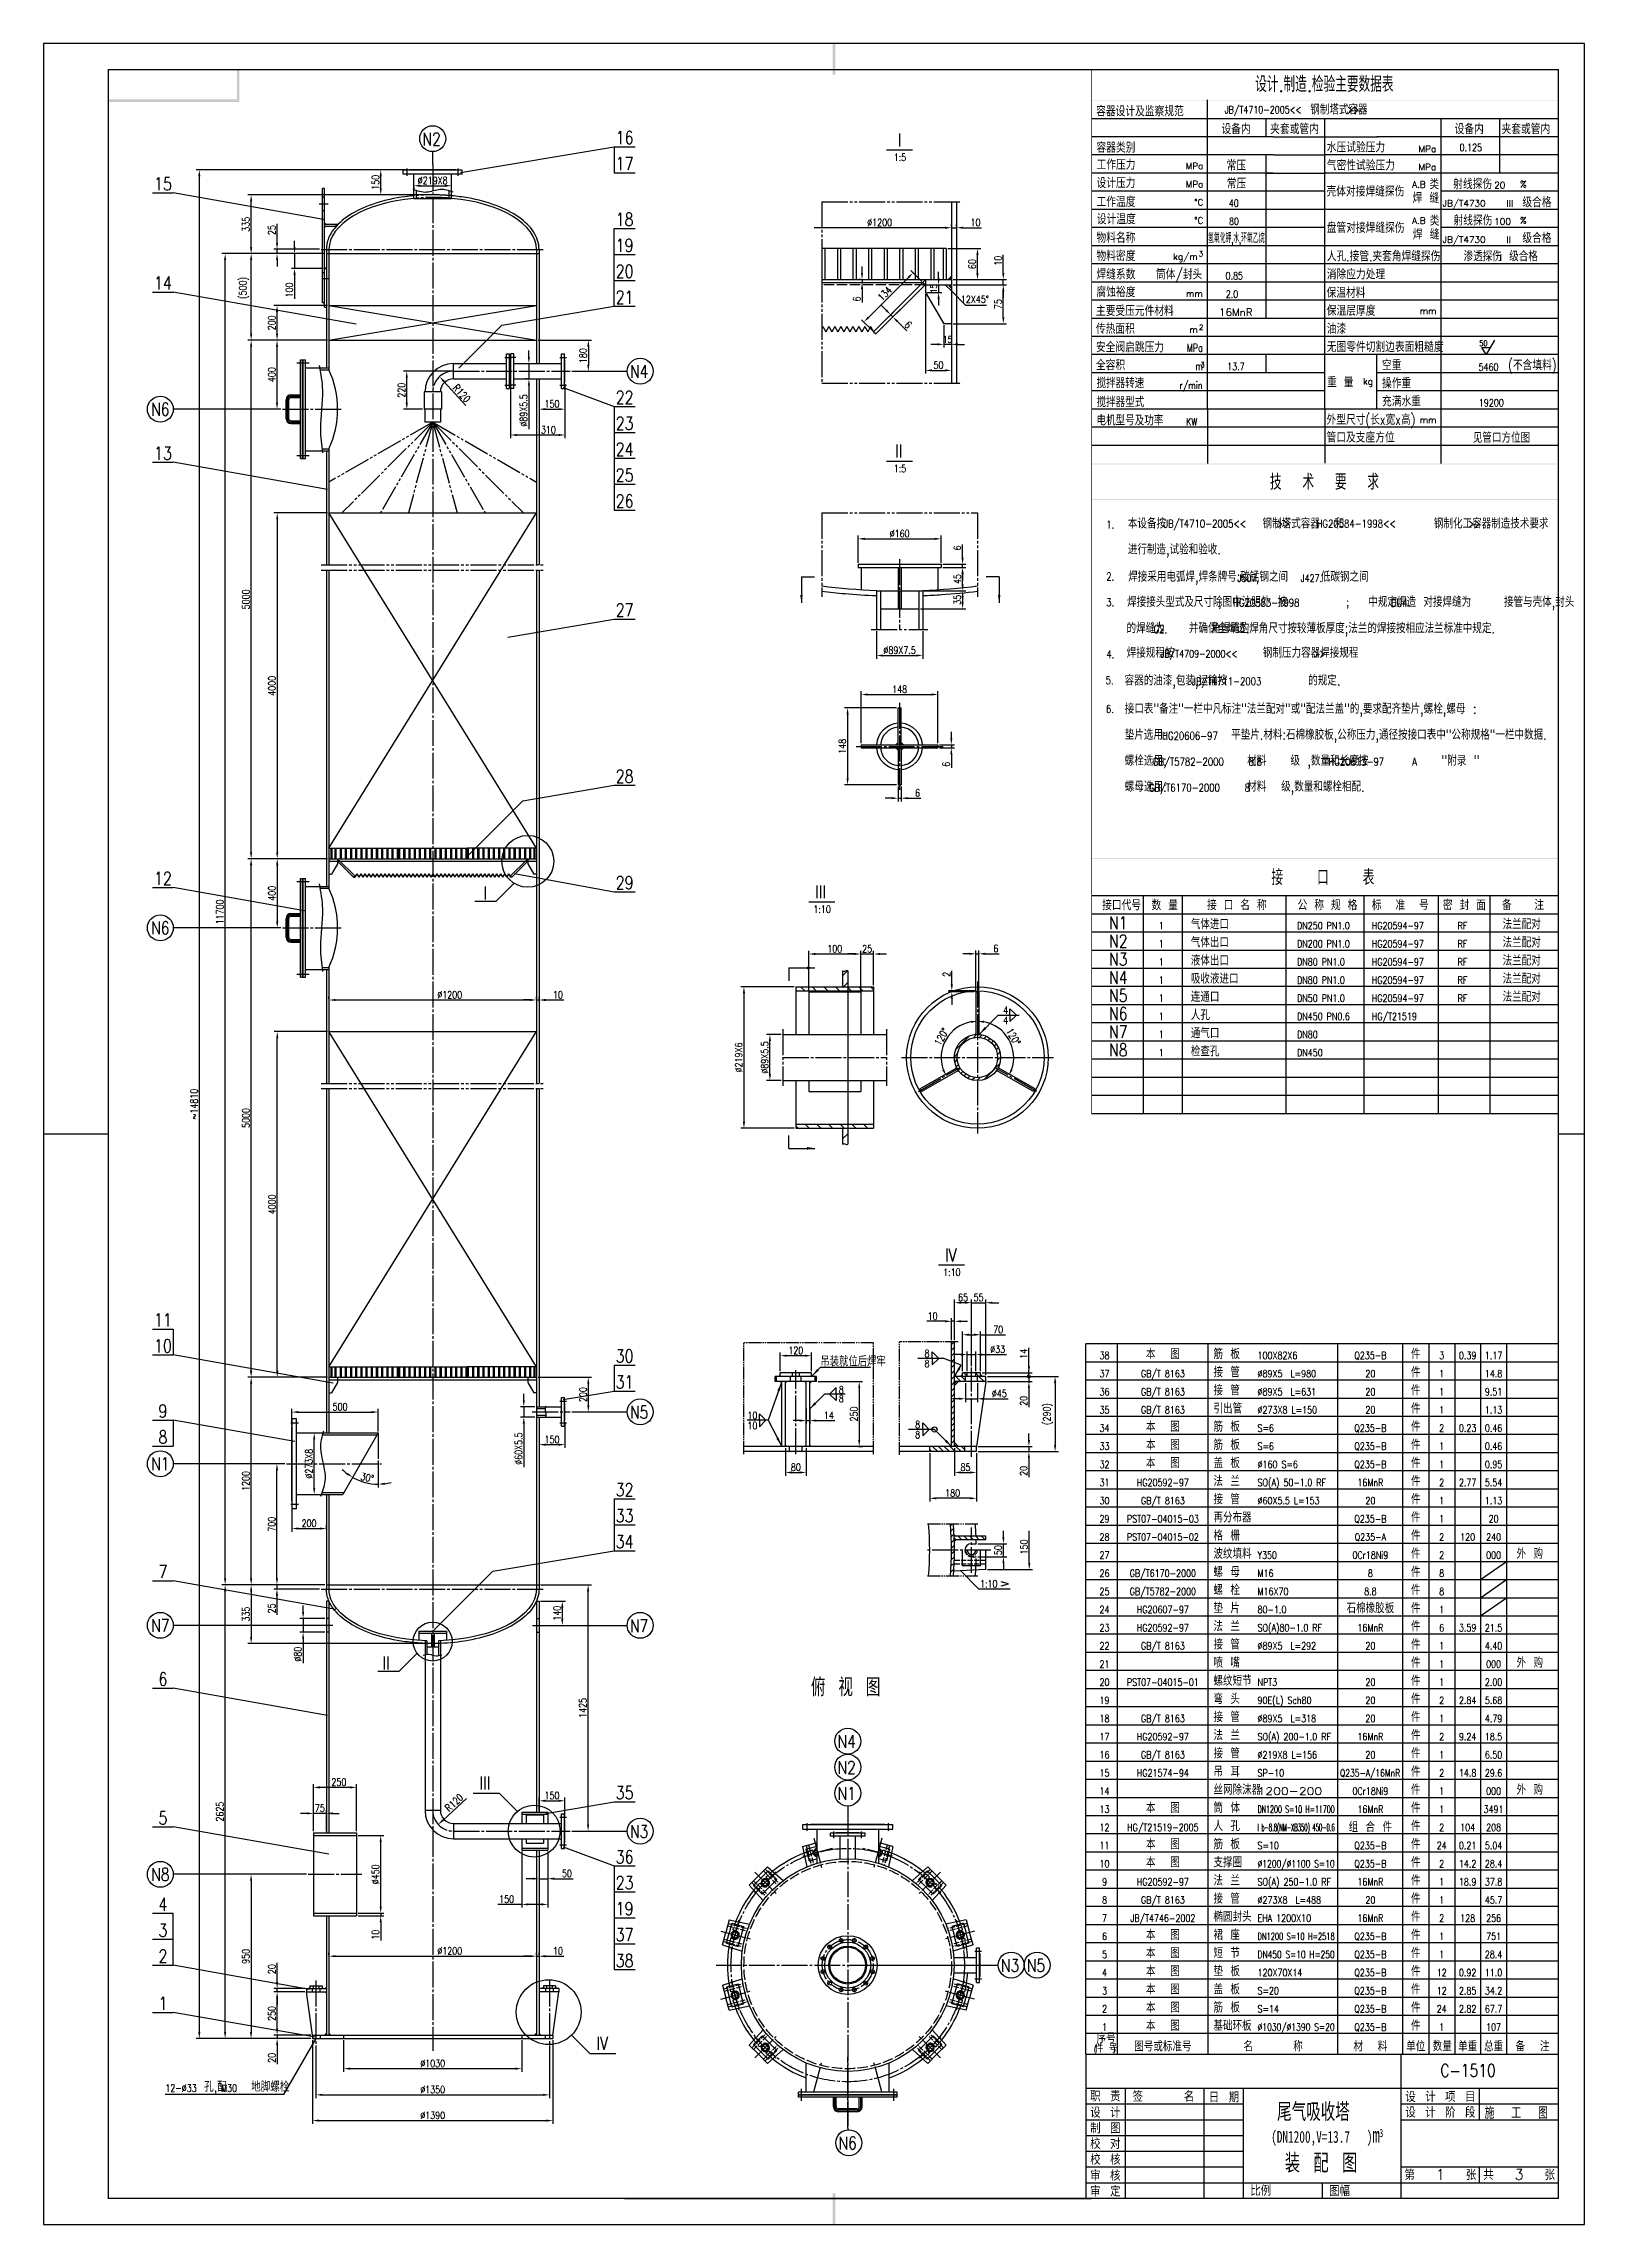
# Model space of a CAD drawing. Header units: millimetres. Extents: x 0 to 1411, y 0 to 841.
# Drawn here: x 0 to 594, y 0 to 841 of the extents above; entities that cross this region are included whole.
import ezdxf
from ezdxf.enums import TextEntityAlignment as Align

# ---------------------------------------------------------------- set-up
doc = ezdxf.new("R2010")
doc.units = ezdxf.units.MM
for name, pattern in [('CENTER', [12.6, 10, -0.8, 1, -0.8]), ('DASHED', [5, 4, -1]), ('PHANTOM', [14.4, 10, -0.8, 1, -0.8, 1, -0.8])]:
    doc.linetypes.add(name, pattern=pattern)
for name, color, linetype in [('1', 2, 'CENTER'), ('2', 1, 'Continuous'), ('3', 3, 'DASHED'), ('4', 7, 'PHANTOM'), ('ZZ1', 1, 'Continuous')]:
    doc.layers.add(name, color=color, linetype=linetype)
doc.styles.add('HZ', font='txt.shx', dxfattribs={"width": 0.8, "bigfont": 'hztxt.shx'})
doc.styles.add('HZTXT', font='txt', dxfattribs={"width": 0.75, "bigfont": 'HZTXT'})
doc.styles.add('ROMANS', font='romans.shx', dxfattribs={"width": 0.8})
doc.styles.add('TXT', font='txt', dxfattribs={"width": 0.7})
doc.dimstyles.new('ISO-25', dxfattribs={"dimtxt": 2.8, "dimasz": 2.5, "dimexe": 1.25, "dimexo": 0.625, "dimtad": 1, "dimtxsty": 'ROMANS', "dimcen": 2.5, "dimadec": 0, "dimazin": 0, "dimtfac": 1, "dimtmove": 0, "dimatfit": 3, "dimfxl": 0, "dimarcsym": 0})
pattern_1 = [(45, (0, 50), (-1.122532, 1.122532), [])]
pattern_2 = [(135, (0, 50), (-1.122532, -1.122532), [])]

msp = doc.modelspace()

# ---------------------------------------------------------------- texts
for s, height, style, width, p in [('容器设计及监察规范', 4, 'HZ', 0.75, (405.8, 812.958)), ('JB/T4710-2005<<         >>', 2.8, 'ROMANS', 0.8, (455.3305, 814.10635)), ('钢制塔式容器', 4, 'HZ', 0.8, (488.33101, 813.63854)), ('容器类别', 4, 'HZ', 0.75, (405.9, 798.958)), ('水压试验压力', 4, 'HZ', 0.75, (494.7, 799.058)), ('0.125', 2.8, 'ROMANS', 0.8, (545.89484, 799.5146)), ('工作压力', 4, 'HZ', 0.75, (405.92269, 792.35669)), ('常压', 4, 'HZ', 0.75, (456.05135, 792.058)), ('气密性试验压力', 4, 'HZ', 0.75, (494.7, 792.058)), ('设计压力', 4, 'HZ', 0.75, (405.92269, 785.29002)), ('工作温度', 4, 'HZ', 0.75, (405.92269, 778.02336)), ('常压', 4, 'HZ', 0.75, (456.13581, 785.058)), ('射线探伤', 4, 'HZ', 0.75, (543.44192, 784.868)), ('级合格', 4, 'HZ', 0.75, (570.1, 777.868)), ('设计温度', 4, 'HZ', 0.75, (406.02316, 771.35669)), ('40', 2.8, 'ROMANS', 0.8, (456.90855, 778.058)), ('80', 2.8, 'ROMANS', 0.8, (456.99998, 771.058)), ('射线探伤', 4, 'HZ', 0.75, (543.54192, 770.868)), ('物料名称', 4, 'HZ', 0.75, (405.9, 764.158)), ('级合格', 4, 'HZ', 0.75, (570.1, 764.058)), ('物料密度', 4, 'HZ', 0.75, (405.9, 757.158)), ('人孔.接管.夹套角焊缝探伤', 4, 'HZ', 0.75, (494.7, 757.058)), ('渗透探伤 级合格', 4, 'HZ', 0.8, (547.43929, 757.058)), ('焊缝系数', 4, 'HZ', 0.75, (405.9, 750.058)), ('0.85', 2.8, 'ROMANS', 0.8, (455.66483, 750.058)), ('消除应力处理', 4, 'HZ', 0.75, (494.7, 750.058)), ('12X45%%D', 2.8, 'ROMANS', 0.8, (353.63455, 740.99343)), ('主要受压元件材料', 4, 'HZ', 0.75, (405.7, 735.958)), ('腐蚀裕度', 4, 'HZ', 0.75, (405.9, 743.258)), ('2.0', 2.8, 'ROMANS', 0.8, (455.75385, 743.00736)), ('保温材料', 4, 'HZ', 0.75, (494.6, 742.958)), ('保温层厚度', 4, 'HZ', 0.75, (494.7, 736.058)), ('传热面积', 4, 'HZ', 0.75, (405.7, 729.058)), ('油漆', 4, 'HZ', 0.75, (494.7, 729.058)), ('安全阀启跳压力', 4, 'HZ', 0.75, (405.7, 721.958)), ('无图零件切割边表面粗糙度', 4, 'HZ', 0.75, (494.7, 722.058)), (' 50', 2.24, 'ROMANS', 0.8, (552.15744, 724.30481)), ('全容积', 4, 'HZ', 0.75, (405.7, 715.058)), ('13.7', 2.8, 'ROMANS', 0.8, (456.30198, 715.058)), ('空重', 4, 'HZ', 0.75, (516, 715.058)), ('5460', 2.8, 'ROMANS', 0.8, (553.21719, 714.84459)), ('(不含填料)', 4, 'HZ', 0.75, (564.65263, 715.058)), ('搅拌器转速', 4, 'HZ', 0.8, (405.91694, 708.1587)), ('r/min', 2.8, 'ROMANS', 0.8, (437.9564, 707.83897)), ('重 量', 4, 'HZ', 0.75, (494.8, 708.458)), ('操作重', 4, 'HZ', 0.75, (516, 708.058)), ('搅拌器型式', 4, 'HZ', 0.8, (405.91694, 700.8053)), ('电机型号及功率', 4, 'HZ', 0.8, (405.91694, 693.7716)), ('充满水重', 4, 'HZ', 0.75, (516, 701.058)), ('19200', 2.8, 'ROMANS', 0.8, (553.33763, 701.10365)), ('KW', 2.8, 'ROMANS', 0.8, (440.46919, 693.7716)), ('管口及支座方位', 4, 'HZ', 0.75, (494.6, 687.158)), ('见管口方位图', 4, 'HZ', 0.8, (551.01534, 687.058)), ('1.', 3, 'ROMANS', 0.8, (409.66875, 653.99578)), ('本设备按            钢制塔式容器  和           钢制化工容器制造技术要求 ', 4, 'HZ', 0.8, (418.00221, 653.99544)), ('JB/T4710-2005<<     >>', 3, 'ROMANS', 0.8, (431.85763, 654.39684)), ('HG20584-1998<<              >>', 3, 'ROMANS', 0.8, (490.75919, 654.39684)), ('进行制造,试验和验收.', 4, 'HZ', 0.8, (418.00221, 643.99544)), ('2.', 3, 'ROMANS', 0.8, (409.66875, 633.99578)), ('焊接采用电弧焊,焊条牌号:碳锰钢之间    低碳钢之间', 4, 'HZ', 0.8, (418.14034, 633.48388)), ('J507,', 2.8, 'ROMANS', 0.8, (460.25406, 633.4382)), ('J427.', 2.8, 'ROMANS', 0.8, (484.60791, 633.4382)), ('3.', 3, 'ROMANS', 0.8, (409.66875, 623.99578)), ('焊接接头型式及尺寸除图中注明外 按          中规定焊造 对接焊缝为    接管与壳体,封头', 4, 'HZ', 0.8, (417.7191, 623.75737)), (',', 3, 'ROMANS', 0.8, (452.97874, 623.87942)), ('HG20583-1998', 3, 'ROMANS', 0.8, (458.54353, 623.90609)), (';', 3, 'ROMANS', 0.8, (502.24951, 624.10768)), ('DU4.', 3, 'ROMANS', 0.8, (519.41977, 623.842)), ('的焊缝为   并确保全焊透.', 4, 'HZ', 0.8, (417.50497, 613.62895)), ('G2.', 3, 'ROMANS', 0.8, (427.92128, 613.66894)), ('角焊缝的焊角尺寸按较薄板厚度;法兰的焊接按相应法兰标准中规定.', 4, 'HZ', 0.8, (450.08041, 613.61007)), ('4.', 3, 'ROMANS', 0.8, (409.66875, 603.99578)), ('焊接规程按           钢制压力容器焊接规程', 4, 'HZ', 0.8, (417.564, 604.15354)), ('JB/T4709-2000<<                >>', 2.8, 'ROMANS', 0.8, (430.57667, 604.30256)), ('容器的油漆,包装,运输按          的规定.', 4, 'HZ', 0.8, (416.7671, 593.45972)), ('JB/T4711-2003', 3, 'ROMANS', 0.8, (442.63249, 593.55716)), ('5.', 3, 'ROMANS', 0.8, (409.42497, 593.99578)), ('6.', 3, 'ROMANS', 0.8, (409.56197, 582.94149)), ('接口表"备注"一栏中凡标注"法兰配对"或"配法兰盖"的,要求配齐垫片,螺栓,螺母 :', 4, 'HZ', 0.8, (416.80774, 582.55426)), ('垫片选用:        平垫片.材料:石棉橡胶板,公称压力,通径按接口表中"公称规格"一栏中数据.', 4, 'HZ', 0.8, (416.80774, 572.55426)), ('HG20606-97', 3, 'ROMANS', 0.8, (431.19849, 572.55426)), ('螺栓选用:          材料   级 ,数量和长度按         "附录 "', 4, 'HZ', 0.8, (416.80774, 562.55426)), ('GB/T5782-2000    8.8', 3, 'ROMANS', 0.8, (427.64663, 562.55426)), ('HG20613-97     A ', 3, 'ROMANS', 0.8, (495.30368, 562.55426)), ('螺母选用:          材料  级,数量和螺栓相配.', 4, 'HZ', 0.8, (416.80774, 552.55426)), ('GB/T6170-2000    8', 3, 'ROMANS', 0.8, (426.12441, 552.55426)), ('接口代号', 4, 'HZ', 0.75, (408.101, 506.782)), ('数 量', 4, 'HZ', 0.75, (427.131, 506.782)), ('接 口 名 称', 4, 'HZ', 0.75, (448.5, 506.819)), ('公 称 规 格', 4, 'HZ', 0.75, (483.448, 506.819)), ('1', 2.8, 'ROMANS', 0.8, (429.95087, 499.453)), ('气体进口', 4, 'HZ', 0.8, (442.26971, 499.453)), ('气体出口', 4, 'HZ', 0.8, (442.26971, 492.453)), ('DN250 PN1.0', 2.8, 'ROMANS', 0.8, (483.22148, 499.453)), ('HG20594-97', 2.8, 'ROMANS', 0.8, (512.06368, 499.453)), (' RF', 2.8, 'ROMANS', 0.8, (543.59652, 499.453)), ('法兰配对', 4, 'HZ', 0.8, (562.4615, 499.453)), ('法兰配对', 4, 'HZ', 0.8, (562.4615, 492.453)), ('1', 2.8, 'ROMANS', 0.8, (429.95087, 492.453)), ('1', 2.8, 'ROMANS', 0.8, (429.95087, 485.453)), ('液体出口', 4, 'HZ', 0.8, (442.26971, 485.453)), ('DN200 PN1.0', 2.8, 'ROMANS', 0.8, (483.22148, 492.453)), ('DN80 PN1.0', 2.8, 'ROMANS', 0.8, (483.22148, 485.453)), ('HG20594-97', 2.8, 'ROMANS', 0.8, (512.06368, 492.453)), ('HG20594-97', 2.8, 'ROMANS', 0.8, (512.06368, 485.453)), (' RF', 2.8, 'ROMANS', 0.8, (543.59652, 492.453)), (' RF', 2.8, 'ROMANS', 0.8, (543.59652, 485.453)), ('法兰配对', 4, 'HZ', 0.8, (562.4615, 485.453)), ('1', 2.8, 'ROMANS', 0.8, (429.95087, 478.453)), ('吸收液进口', 4, 'HZ', 0.8, (442.26971, 478.453)), ('DN80 PN1.0', 2.8, 'ROMANS', 0.8, (483.22148, 478.453)), ('HG20594-97', 2.8, 'ROMANS', 0.8, (512.06368, 478.453)), (' RF', 2.8, 'ROMANS', 0.8, (543.59652, 478.453)), ('法兰配对', 4, 'HZ', 0.8, (562.4615, 478.453)), ('1', 2.8, 'ROMANS', 0.8, (429.95087, 471.453)), ('连通口', 4, 'HZ', 0.8, (442.26971, 471.453)), ('DN50 PN1.0', 2.8, 'ROMANS', 0.8, (483.22148, 471.453)), ('HG20594-97', 2.8, 'ROMANS', 0.8, (512.06368, 471.453)), (' RF', 2.8, 'ROMANS', 0.8, (543.59652, 471.453)), ('法兰配对', 4, 'HZ', 0.8, (562.4615, 471.453)), ('1', 2.8, 'ROMANS', 0.8, (429.95087, 464.453)), ('人孔', 4, 'HZ', 0.8, (442.26971, 464.453)), ('DN450 PN0.6', 2.8, 'ROMANS', 0.8, (483.22148, 464.453)), ('HG/T21519', 2.8, 'ROMANS', 0.8, (512.06368, 464.453)), ('1', 2.8, 'ROMANS', 0.8, (429.95087, 457.453)), ('检查孔', 4, 'HZ', 0.8, (442.26971, 450.453)), ('通气口', 4, 'HZ', 0.8, (442.26971, 457.453)), ('DN80', 2.8, 'ROMANS', 0.8, (483.22148, 457.453)), ('1', 2.8, 'ROMANS', 0.8, (429.95087, 450.453)), ('DN450', 2.8, 'ROMANS', 0.8, (483.22148, 450.453)), ('筋 板', 4, 'HZ', 0.8, (451, 333.6875)), ('100X82X6', 2.8, 'ROMANS', 0.8, (468, 333.6875)), ('接 管', 4, 'HZ', 0.8, (451, 326.6875)), ('%%C89X5  L=980', 2.8, 'ROMANS', 0.8, (468, 326.6875)), ('接 管', 4, 'HZ', 0.8, (451, 319.6875)), ('%%C89X5  L=631', 2.8, 'ROMANS', 0.8, (468, 319.6875)), ('引出管', 4, 'HZ', 0.8, (451, 312.6875)), ('%%C273X8 L=150', 2.8, 'ROMANS', 0.8, (468, 312.6875)), ('筋 板', 4, 'HZ', 0.8, (451, 305.6875)), ('筋 板', 4, 'HZ', 0.8, (451, 298.6875)), ('S=6', 2.8, 'ROMANS', 0.8, (468, 305.6875)), ('盖 板', 4, 'HZ', 0.8, (451, 291.6875)), ('S=6', 2.8, 'ROMANS', 0.8, (468, 298.6875)), ('%%C160 S=6', 2.8, 'ROMANS', 0.8, (468, 291.6875)), ('法 兰', 4, 'HZ', 0.8, (451, 284.6875)), ('SO(A) 50-1.0 RF', 2.8, 'ROMANS', 0.8, (468, 284.6875)), ('接 管', 4, 'HZ', 0.8, (451, 277.6875)), ('%%C60X5.5 L=153', 2.8, 'ROMANS', 0.8, (468, 277.6875)), ('再分布器', 4, 'HZ', 0.8, (451, 270.6875)), ('格 栅', 4, 'HZ', 0.8, (451, 263.6875)), ('波纹填料', 4, 'HZ', 0.8, (451, 256.6875)), ('螺 母', 4, 'HZ', 0.8, (451, 249.6875)), ('Y350', 2.8, 'ROMANS', 0.8, (468, 256.6875)), ('M16', 2.8, 'ROMANS', 0.8, (468, 249.6875)), ('螺 栓', 4, 'HZ', 0.8, (451, 242.6875)), ('M16X70', 2.8, 'ROMANS', 0.8, (468, 242.6875)), ('垫 片', 4, 'HZ', 0.8, (451, 235.6875)), ('80-1.0', 2.8, 'ROMANS', 0.8, (468, 235.6875)), ('法 兰', 4, 'HZ', 0.8, (451, 228.6875)), ('SO(A)80-1.0 RF', 2.8, 'ROMANS', 0.8, (468, 228.6875)), ('接 管', 4, 'HZ', 0.8, (451, 221.6875)), ('喷 嘴', 4, 'HZ', 0.8, (451, 214.6875)), ('%%C89X5  L=292', 2.8, 'ROMANS', 0.8, (468, 221.6875)), ('螺纹短节', 4, 'HZ', 0.8, (451, 207.6875)), ('NPT3', 2.8, 'ROMANS', 0.8, (468, 207.6875)), ('弯 头', 4, 'HZ', 0.8, (451, 200.6875)), ('90E(L) Sch80', 2.8, 'ROMANS', 0.8, (468, 200.6875)), ('接 管', 4, 'HZ', 0.8, (451, 193.6875)), ('%%C89X5  L=318', 2.8, 'ROMANS', 0.8, (468, 193.6875)), ('法 兰', 4, 'HZ', 0.8, (451, 186.6875)), ('SO(A) 200-1.0 RF', 2.8, 'ROMANS', 0.8, (468, 186.6875)), ('接 管', 4, 'HZ', 0.8, (451, 179.6875)), ('吊 耳', 4, 'HZ', 0.8, (451, 172.6875)), ('%%C219X8 L=156', 2.8, 'ROMANS', 0.8, (468, 179.6875)), ('丝网除沫器', 4, 'HZ', 0.8, (451, 165.6875)), ('SP-10', 2.8, 'ROMANS', 0.8, (468, 172.6875)), ('筒 体 ', 4, 'HZ', 0.8, (451, 158.6875)), ('人 孔', 4, 'HZ', 0.8, (451, 151.6875)), ('筋 板', 4, 'HZ', 0.8, (451, 144.6875)), ('S=10', 2.8, 'ROMANS', 0.8, (468, 144.6875)), ('支撑圈', 4, 'HZ', 0.8, (451, 137.6875)), ('法 兰', 4, 'HZ', 0.8, (451, 130.6875)), ('接 管', 4, 'HZ', 0.8, (451, 123.6875)), ('SO(A) 250-1.0 RF', 2.8, 'ROMANS', 0.8, (468, 130.6875)), ('%%C273X8  L=488', 2.8, 'ROMANS', 0.8, (468, 123.6875)), ('椭圆封头', 4, 'HZ', 0.8, (451, 116.6875)), ('EHA 1200X10', 2.8, 'ROMANS', 0.8, (468, 116.6875)), ('裙 座', 4, 'HZ', 0.8, (451, 109.6875)), ('短 节', 4, 'HZ', 0.8, (451, 102.6875)), ('盖 板', 4, 'HZ', 0.8, (451, 88.6875)), ('垫 板', 4, 'HZ', 0.8, (451, 95.6875)), ('120X70X14', 2.8, 'ROMANS', 0.8, (468, 95.6875)), ('筋 板', 4, 'HZ', 0.8, (451, 81.6875)), ('S=20', 2.8, 'ROMANS', 0.8, (468, 88.6875)), ('S=14', 2.8, 'ROMANS', 0.8, (468, 81.6875)), ('基础环板', 4, 'HZ', 0.8, (451, 74.6875)), ('(   )', 2.5, 'HZ', 0.8, (404.90296, 66.31558)), ('件 号', 3, 'HZ', 0.8, (405.27611, 66.31558)), ('序号', 4, 'HZ', 0.8, (405.96573, 69.83923)), ('12-%%C33     M30', 2.8, 'ROMANS', 0.8, (46.9153, 51.14689)), ('孔,配   地脚螺栓', 4, 'HZ', 0.8, (61.86378, 51.14689))]:
    msp.add_text(s, height=height, dxfattribs=dict(style=style, width=width)).set_placement(p)
at = {"color": 7, "style": 'HZ', "width": 0.75}
for s, p in [('设备内', (459.70766, 806.087)), ('夹套或管内', (482.26409, 806.087)), ('设备内', (549.60766, 806.087)), ('夹套或管内', (571.45124, 806.087)), ('标  准  号', (523.04111, 506.813)), ('密 封 面', (547.73839, 506.813)), ('备   注', (570.355, 506.855))]:
    msp.add_text(s, height=4, dxfattribs=at).set_placement(p, align=Align.CENTER)
at = {"color": 7, "style": 'ROMANS'}
for s, p in [('MPa', (536.917, 799.139)), ('MPa', (447.14, 792.544)), ('MPa', (536.917, 792.139)), ('MPa', (447.14, 785.544)), ('%%dC', (447.14, 778.544)), ('%%dC', (447.14, 771.544)), ('kg/m', (444.885, 757.583)), ('mm', (446.886, 743.365)), ('mm', (536.981, 736.608)), ('mm', (536.981, 694.608))]:
    msp.add_text(s, height=2.5, dxfattribs=at).set_placement(p, align=Align.RIGHT)
at = {"ltscale": 0.5, "style": 'ROMANS', "width": 0.8}
for s, p in [('1:5', (330.14244, 795.77261)), ('1:5', (330.14244, 675.77261)), ('1:10', (300.14244, 505.77261)), ('1:10', (350.14244, 365.77261))]:
    msp.add_text(s, height=2.8, dxfattribs=at).set_placement(p, align=Align.CENTER)
at = {"color": 7, "style": 'HZ', "width": 0.75}
for s, height, p in [('壳体对接焊缝探伤', 4, (494.594, 782.035)), ('焊', 4, (527.738, 779.508)), ('缝', 4, (534.26, 779.508)), ('类', 4, (534.26, 784.828)), ('类', 4, (534.382, 770.797)), ('盘管对接焊缝探伤', 4, (494.673, 768.016)), ('焊', 4, (527.86, 765.477)), ('缝', 4, (534.382, 765.477)), ('m', 3, (444.06, 715.118)), ('3', 2, (446.05, 716.118)), ('外型尺寸(长x宽x高)', 4, (494.61, 693.998))]:
    msp.add_text(s, height=height, dxfattribs=at).set_placement(p)
at = {"color": 7, "style": 'ROMANS'}
for s, height, p in [('A.B', 2.5, (527.578, 785.449)), ('20', 2.5, (559.25631, 785.16254)), ('%', 2.5, (569.154, 785.571)), ('A.B', 2.5, (527.578, 771.449)), ('JB/T4730', 2.5, (539.328, 778.153)), ('III', 2.5, (563.97718, 778.07325)), ('%', 2.5, (569.154, 771.571)), ('JB/T4730', 2.5, (539.328, 764.153)), ('100', 2.5, (559.25631, 771.16254)), ('II', 2.5, (563.97718, 764.07325)), ('3', 2, (445.32, 758.961)), ('I', 2.5, (561.39105, 757.25793)), ('2', 2, (445.407, 730.599)), ('m', 2.5, (441.754, 729.438)), ('kg', 2.5, (508.683, 709.486))]:
    msp.add_text(s, height=height, dxfattribs=at).set_placement(p)
for s, height, style, width, p, p2 in [('氢氧化钾,水,环氧乙烷', 4, 'HZ', 0.548798, (448.9038, 764.08222), (470.68011, 764.08222)), ('  16MnR  ', 2.8, 'ROMANS', 0.832255, (449.19807, 736.01163), (470.05993, 736.01163)), ('1200-200  ', 2.8, 'ROMANS', 1.072267, (468, 165.6875), (497.73754, 165.6875)), ('Q235-A/16MnR', 2.8, 'ROMANS', 0.697862, (499.79048, 172.6875), (522.9595, 172.6875)), ('DN1200 S=10 H=11700', 2.8, 'ROMANS', 0.563211, (468, 158.6875), (497.73754, 158.6875)), ('I b-8.8(NM-XB350) 450-0.6', 2.8, 'ROMANS', 0.465619, (468, 151.6875), (497.73754, 151.6875)), ('%%C1200/%%C1100 S=10', 2.8, 'ROMANS', 0.688369, (468, 137.6875), (497.73754, 137.6875)), ('DN1200 S=10 H=2518', 2.8, 'ROMANS', 0.593169, (468, 109.6875), (497.73754, 109.6875)), ('DN450 S=10 H=250', 2.8, 'ROMANS', 0.663784, (468, 102.6875), (497.73754, 102.6875)), ('%%C1030/%%C1390 S=20', 2.8, 'ROMANS', 0.688369, (468, 74.6875), (497.73754, 74.6875))]:
    msp.add_text(s, height=height, dxfattribs=dict(style=style, width=width)).set_placement(p, p2, align=Align.FIT)
at = {"style": 'HZ', "width": 0.75}
msp.add_text('筒体/封头', height=4, dxfattribs=at).set_placement((446.7, 750.058), align=Align.RIGHT)
at = {"color": 7, "style": 'HZ', "width": 0.75}
msp.add_text('MPa', height=3, dxfattribs=at).set_placement((446.88, 722.178), align=Align.RIGHT)
at = {"ltscale": 0.5}
for s, height, style, width, p in [('4', 2.8, 'ROMANS', 0.8, (369.93976, 466.82981)), ('4', 2.8, 'ROMANS', 0.8, (369.93976, 462.8954)), ('8', 2.8, 'ROMANS', 0.8, (339.60701, 334.45201)), ('吊装就位后焊牢', 4, 'HZ', 0.666667, (299.47445, 330.87326)), ('8', 2.8, 'ROMANS', 0.8, (339.60701, 330.5176)), ('8', 2.8, 'ROMANS', 0.8, (306.54786, 320.47285)), ('8', 2.8, 'ROMANS', 0.8, (306.54786, 317.04177)), ('10', 2.8, 'ROMANS', 0.8, (271.33694, 310.58683)), ('10', 2.8, 'ROMANS', 0.8, (271.33694, 306.65242)), ('8', 2.8, 'ROMANS', 0.8, (335.994, 307.06628)), ('8', 2.8, 'ROMANS', 0.8, (335.994, 303.13187)), ('1:10', 2.8, 'ROMANS', 0.8, (361.01379, 245.6514))]:
    msp.add_text(s, height=height, dxfattribs=dict(at, style=style, width=width)).set_placement(p)
at = {"width": 0.8}
for s, height, style, p in [('38', 2.8, 'ROMANS', (409, 333.6875)), ('本  图', 4, 'HZ', (431.5, 333.6875)), ('Q235-B', 2.8, 'ROMANS', (511.5, 333.6875)), ('件', 4, 'HZ', (529, 333.6875)), ('3', 2.8, 'ROMANS', (539, 333.6875)), ('0.39', 2.8, 'ROMANS', (549, 333.6875)), ('1.17', 2.8, 'ROMANS', (559, 333.6875)), ('37', 2.8, 'ROMANS', (409, 326.6875)), ('GB/T 8163', 2.8, 'ROMANS', (431.5, 326.6875)), ('20', 2.8, 'ROMANS', (511.5, 326.6875)), ('件', 4, 'HZ', (529, 326.6875)), ('1', 2.8, 'ROMANS', (539, 326.6875)), ('14.8', 2.8, 'ROMANS', (559, 326.6875)), ('36', 2.8, 'ROMANS', (409, 319.6875)), ('GB/T 8163', 2.8, 'ROMANS', (431.5, 319.6875)), ('20', 2.8, 'ROMANS', (511.5, 319.6875)), ('件', 4, 'HZ', (529, 319.6875)), ('1', 2.8, 'ROMANS', (539, 319.6875)), ('9.51', 2.8, 'ROMANS', (559, 319.6875)), ('35', 2.8, 'ROMANS', (409, 312.6875)), ('GB/T 8163', 2.8, 'ROMANS', (431.5, 312.6875)), ('20', 2.8, 'ROMANS', (511.5, 312.6875)), ('件', 4, 'HZ', (529, 312.6875)), ('1', 2.8, 'ROMANS', (539, 312.6875)), ('1.13', 2.8, 'ROMANS', (559, 312.6875)), ('34', 2.8, 'ROMANS', (409, 305.6875)), ('本  图', 4, 'HZ', (431.5, 305.6875)), ('本  图', 4, 'HZ', (431.5, 298.6875)), ('Q235-B', 2.8, 'ROMANS', (511.5, 305.6875)), ('件', 4, 'HZ', (529, 305.6875)), ('件', 4, 'HZ', (529, 298.6875)), ('2', 2.8, 'ROMANS', (539, 305.6875)), ('0.23', 2.8, 'ROMANS', (549, 305.6875)), ('0.46', 2.8, 'ROMANS', (559, 305.6875)), ('33', 2.8, 'ROMANS', (409, 298.6875)), ('32', 2.8, 'ROMANS', (409, 291.6875)), ('本  图', 4, 'HZ', (431.5, 291.6875)), ('Q235-B', 2.8, 'ROMANS', (511.5, 298.6875)), ('Q235-B', 2.8, 'ROMANS', (511.5, 291.6875)), ('件', 4, 'HZ', (529, 291.6875)), ('1', 2.8, 'ROMANS', (539, 298.6875)), ('1', 2.8, 'ROMANS', (539, 291.6875)), ('0.46', 2.8, 'ROMANS', (559, 298.6875)), ('0.95', 2.8, 'ROMANS', (559, 291.6875)), ('31', 2.8, 'ROMANS', (409, 284.6875)), ('HG20592-97', 2.8, 'ROMANS', (431.5, 284.6875)), ('16MnR', 2.8, 'ROMANS', (511.5, 284.6875)), ('件', 4, 'HZ', (529, 284.6875)), ('2', 2.8, 'ROMANS', (539, 284.6875)), ('2.77', 2.8, 'ROMANS', (549, 284.6875)), ('5.54', 2.8, 'ROMANS', (559, 284.6875)), ('30', 2.8, 'ROMANS', (409, 277.6875)), ('GB/T 8163', 2.8, 'ROMANS', (431.5, 277.6875)), ('20', 2.8, 'ROMANS', (511.5, 277.6875)), ('件', 4, 'HZ', (529, 277.6875)), ('1', 2.8, 'ROMANS', (539, 277.6875)), ('1.13', 2.8, 'ROMANS', (559, 277.6875)), ('29', 2.8, 'ROMANS', (409, 270.6875)), ('PST07-04015-03', 2.8, 'ROMANS', (431.5, 270.6875)), ('Q235-B', 2.8, 'ROMANS', (511.5, 270.6875)), ('件', 4, 'HZ', (529, 270.6875)), ('1', 2.8, 'ROMANS', (539, 270.6875)), ('20', 2.8, 'ROMANS', (559, 270.6875)), ('28', 2.8, 'ROMANS', (409, 263.6875)), ('PST07-04015-02', 2.8, 'ROMANS', (431.5, 263.6875)), ('Q235-A', 2.8, 'ROMANS', (511.5, 263.6875)), ('件', 4, 'HZ', (529, 263.6875)), ('件', 4, 'HZ', (529, 256.6875)), ('2', 2.8, 'ROMANS', (539, 263.6875)), ('120', 2.8, 'ROMANS', (549, 263.6875)), ('240', 2.8, 'ROMANS', (559, 263.6875)), ('外 购', 4, 'HZ', (572.9441, 256.6875)), ('27', 2.8, 'ROMANS', (409, 256.6875)), ('26', 2.8, 'ROMANS', (409, 249.6875)), ('GB/T6170-2000', 2.8, 'ROMANS', (431.5, 249.6875)), ('0Cr18Ni9', 2.8, 'ROMANS', (511.5, 256.6875)), ('8', 2.8, 'ROMANS', (511.5, 249.6875)), ('件', 4, 'HZ', (529, 249.6875)), ('2', 2.8, 'ROMANS', (539, 256.6875)), ('8', 2.8, 'ROMANS', (539, 249.6875)), ('000', 2.8, 'ROMANS', (559, 256.6875)), ('25', 2.8, 'ROMANS', (409, 242.6875)), ('GB/T5782-2000', 2.8, 'ROMANS', (431.5, 242.6875)), ('8.8', 2.8, 'ROMANS', (511.5, 242.6875)), ('件', 4, 'HZ', (529, 242.6875)), ('8', 2.8, 'ROMANS', (539, 242.6875)), ('24', 2.8, 'ROMANS', (409, 235.6875)), ('HG20607-97', 2.8, 'ROMANS', (431.5, 235.6875)), ('石棉橡胶板', 4, 'HZ', (511.5, 235.6875)), ('件', 4, 'HZ', (529, 235.6875)), ('1', 2.8, 'ROMANS', (539, 235.6875)), ('23', 2.8, 'ROMANS', (409, 228.6875)), ('HG20592-97', 2.8, 'ROMANS', (431.5, 228.6875)), ('16MnR', 2.8, 'ROMANS', (511.5, 228.6875)), ('件', 4, 'HZ', (529, 228.6875)), ('6', 2.8, 'ROMANS', (539, 228.6875)), ('3.59', 2.8, 'ROMANS', (549, 228.6875)), ('21.5', 2.8, 'ROMANS', (559, 228.6875)), ('22', 2.8, 'ROMANS', (409, 221.6875)), ('GB/T 8163', 2.8, 'ROMANS', (431.5, 221.6875)), ('20', 2.8, 'ROMANS', (511.5, 221.6875)), ('件', 4, 'HZ', (529, 221.6875)), ('件', 4, 'HZ', (529, 214.6875)), ('1', 2.8, 'ROMANS', (539, 221.6875)), ('4.40', 2.8, 'ROMANS', (559, 221.6875)), ('外 购', 4, 'HZ', (572.9441, 214.6875)), ('21', 2.8, 'ROMANS', (409, 214.6875)), ('20', 2.8, 'ROMANS', (409, 207.6875)), ('PST07-04015-01', 2.8, 'ROMANS', (431.5, 207.6875)), ('20', 2.8, 'ROMANS', (511.5, 207.6875)), ('件', 4, 'HZ', (529, 207.6875)), ('1', 2.8, 'ROMANS', (539, 214.6875)), ('1', 2.8, 'ROMANS', (539, 207.6875)), ('2.00', 2.8, 'ROMANS', (559, 207.6875)), ('000', 2.8, 'ROMANS', (559, 214.6875)), ('19', 2.8, 'ROMANS', (409, 200.6875)), ('20', 2.8, 'ROMANS', (511.5, 200.6875)), ('件', 4, 'HZ', (529, 200.6875)), ('2', 2.8, 'ROMANS', (539, 200.6875)), ('2.84', 2.8, 'ROMANS', (549, 200.6875)), ('5.68', 2.8, 'ROMANS', (559, 200.6875)), ('18', 2.8, 'ROMANS', (409, 193.6875)), ('GB/T 8163', 2.8, 'ROMANS', (431.5, 193.6875)), ('20', 2.8, 'ROMANS', (511.5, 193.6875)), ('件', 4, 'HZ', (529, 193.6875)), ('1', 2.8, 'ROMANS', (539, 193.6875)), ('4.79', 2.8, 'ROMANS', (559, 193.6875)), ('17', 2.8, 'ROMANS', (409, 186.6875)), ('HG20592-97', 2.8, 'ROMANS', (431.5, 186.6875)), ('16MnR', 2.8, 'ROMANS', (511.5, 186.6875)), ('件', 4, 'HZ', (529, 186.6875)), ('2', 2.8, 'ROMANS', (539, 186.6875)), ('9.24', 2.8, 'ROMANS', (549, 186.6875)), ('18.5', 2.8, 'ROMANS', (559, 186.6875)), ('16', 2.8, 'ROMANS', (409, 179.6875)), ('GB/T 8163', 2.8, 'ROMANS', (431.5, 179.6875)), ('20', 2.8, 'ROMANS', (511.5, 179.6875)), ('件', 4, 'HZ', (529, 179.6875)), ('件', 4, 'HZ', (529, 172.6875)), ('1', 2.8, 'ROMANS', (539, 179.6875)), ('6.50', 2.8, 'ROMANS', (559, 179.6875)), ('15', 2.8, 'ROMANS', (409, 172.6875)), ('14', 2.8, 'ROMANS', (409, 165.6875)), ('HG21574-94', 2.8, 'ROMANS', (431.5, 172.6875)), ('0Cr18Ni9', 2.8, 'ROMANS', (511.5, 165.6875)), ('件', 4, 'HZ', (529, 165.6875)), ('2', 2.8, 'ROMANS', (539, 172.6875)), ('1', 2.8, 'ROMANS', (539, 165.6875)), ('14.8', 2.8, 'ROMANS', (549, 172.6875)), ('29.6', 2.8, 'ROMANS', (559, 172.6875)), ('000', 2.8, 'ROMANS', (559, 165.6875)), ('外 购', 4, 'HZ', (572.9441, 165.6875)), ('13', 2.8, 'ROMANS', (409, 158.6875)), ('本  图', 4, 'HZ', (431.5, 158.6875)), ('16MnR', 2.8, 'ROMANS', (511.5, 158.6875)), ('件', 4, 'HZ', (529, 158.6875)), ('1', 2.8, 'ROMANS', (539, 158.6875)), ('3491', 2.8, 'ROMANS', (559, 158.6875)), ('12', 2.8, 'ROMANS', (409, 151.6875)), ('HG/T21519-2005', 2.8, 'ROMANS', (431.5, 151.6875)), ('组 合 件', 4, 'HZ', (511.5, 151.2701)), ('件', 4, 'HZ', (529, 151.6875)), ('2', 2.8, 'ROMANS', (539, 151.6875)), ('104', 2.8, 'ROMANS', (549, 151.6875)), ('208', 2.8, 'ROMANS', (559, 151.6875)), ('11', 2.8, 'ROMANS', (409, 144.6875)), ('本  图', 4, 'HZ', (431.5, 144.6875)), ('Q235-B', 2.8, 'ROMANS', (511.5, 144.6875)), ('件', 4, 'HZ', (529, 144.6875)), ('24', 2.8, 'ROMANS', (539, 144.6875)), ('0.21', 2.8, 'ROMANS', (549, 144.6875)), ('5.04', 2.8, 'ROMANS', (559, 144.6875)), ('10', 2.8, 'ROMANS', (409, 137.6875)), ('本  图', 4, 'HZ', (431.5, 137.6875)), ('Q235-B', 2.8, 'ROMANS', (511.5, 137.6875)), ('件', 4, 'HZ', (529, 137.6875)), ('件', 4, 'HZ', (529, 130.6875)), ('2', 2.8, 'ROMANS', (539, 137.6875)), ('14.2', 2.8, 'ROMANS', (549, 137.6875)), ('28.4', 2.8, 'ROMANS', (559, 137.6875)), ('9', 2.8, 'ROMANS', (409, 130.6875)), ('8', 2.8, 'ROMANS', (409, 123.6875)), ('HG20592-97', 2.8, 'ROMANS', (431.5, 130.6875)), ('GB/T 8163', 2.8, 'ROMANS', (431.5, 123.6875)), ('16MnR', 2.8, 'ROMANS', (511.5, 130.6875)), ('20', 2.8, 'ROMANS', (511.5, 123.6875)), ('件', 4, 'HZ', (529, 123.6875)), ('1', 2.8, 'ROMANS', (539, 130.6875)), ('1', 2.8, 'ROMANS', (539, 123.6875)), ('18.9', 2.8, 'ROMANS', (549, 130.6875)), ('37.8', 2.8, 'ROMANS', (559, 130.6875)), ('45.7', 2.8, 'ROMANS', (559, 123.6875)), ('7', 2.8, 'ROMANS', (409, 116.6875)), ('JB/T4746-2002', 2.8, 'ROMANS', (431.5, 116.6875)), ('16MnR', 2.8, 'ROMANS', (511.5, 116.6875)), ('件', 4, 'HZ', (529, 116.6875)), ('2', 2.8, 'ROMANS', (539, 116.6875)), ('128', 2.8, 'ROMANS', (549, 116.6875)), ('256', 2.8, 'ROMANS', (559, 116.6875)), ('6', 2.8, 'ROMANS', (409, 109.6875)), ('本  图', 4, 'HZ', (431.5, 109.6875)), ('Q235-B', 2.8, 'ROMANS', (511.5, 109.6875)), ('件', 4, 'HZ', (529, 109.6875)), ('1', 2.8, 'ROMANS', (539, 109.6875)), ('751', 2.8, 'ROMANS', (559, 109.6875)), ('5', 2.8, 'ROMANS', (409, 102.6875)), ('本  图', 4, 'HZ', (431.5, 102.6875)), ('Q235-B', 2.8, 'ROMANS', (511.5, 102.6875)), ('件', 4, 'HZ', (529, 102.6875)), ('1', 2.8, 'ROMANS', (539, 102.6875)), ('28.4', 2.8, 'ROMANS', (559, 102.6875)), ('4', 2.8, 'ROMANS', (409, 95.6875)), ('本  图', 4, 'HZ', (431.5, 95.6875)), ('本  图', 4, 'HZ', (431.5, 88.6875)), ('Q235-B', 2.8, 'ROMANS', (511.5, 95.6875)), ('件', 4, 'HZ', (529, 95.6875)), ('件', 4, 'HZ', (529, 88.6875)), ('12', 2.8, 'ROMANS', (539, 95.6875)), ('0.92', 2.8, 'ROMANS', (549, 95.6875)), ('11.0', 2.8, 'ROMANS', (559, 95.6875)), ('3', 2.8, 'ROMANS', (409, 88.6875)), ('2', 2.8, 'ROMANS', (409, 81.6875)), ('本  图', 4, 'HZ', (431.5, 81.6875)), ('Q235-B', 2.8, 'ROMANS', (511.5, 88.6875)), ('Q235-B', 2.8, 'ROMANS', (511.5, 81.6875)), ('件', 4, 'HZ', (529, 81.6875)), ('24', 2.8, 'ROMANS', (539, 81.6875)), ('12', 2.8, 'ROMANS', (539, 88.6875)), ('2.85', 2.8, 'ROMANS', (549, 88.6875)), ('2.82', 2.8, 'ROMANS', (549, 81.6875)), ('34.2', 2.8, 'ROMANS', (559, 88.6875)), ('67.7', 2.8, 'ROMANS', (559, 81.6875)), ('1', 2.8, 'ROMANS', (409, 74.6875)), ('本  图', 4, 'HZ', (431.5, 74.6875)), ('Q235-B', 2.8, 'ROMANS', (511.5, 74.6875)), ('件', 4, 'HZ', (529, 74.6875)), ('1', 2.8, 'ROMANS', (539, 74.6875)), ('107', 2.8, 'ROMANS', (559, 74.6875)), ('图号或标准号', 4, 'HZ', (431.5, 66.6875)), ('名     称', 4, 'HZ', (474, 66.6875)), ('材  料', 4, 'HZ', (511.5, 66.6875)), ('单位', 4, 'HZ', (529, 66.6875)), ('数量', 4, 'HZ', (539.23604, 66.76813)), ('单重', 4, 'HZ', (549, 66.6875)), ('总重', 4, 'HZ', (559, 66.6875)), ('备  注', 4, 'HZ', (574, 66.6875))]:
    msp.add_text(s, height=height, dxfattribs=dict(at, style=style)).set_placement(p, align=Align.CENTER)
at = {"layer": '2', "color": 1, "style": 'HZ', "width": 0.75}
for s, p in [('设计.制造.检验主要数据表', (493.76, 822.358)), ('技  术  要  求', (493.8, 668.948))]:
    msp.add_text(s, height=6, dxfattribs=at).set_placement(p, align=Align.CENTER)
at = {"layer": '2', "width": 0.8}
for s, height, style, p in [('N2', 4.9, 'ROMANS', (146.05877, 801.75638)), ('I', 5, 'HZ', (329.30398, 801.38599)), ('N4', 4.9, 'ROMANS', (226.05877, 712.08971)), ('N6', 4.9, 'ROMANS', (41.48054, 697.51512)), ('II', 5, 'HZ', (328.30247, 681.38599)), ('I', 5, 'HZ', (169.52839, 510.89128)), ('III', 5, 'HZ', (297.46634, 511.38599)), ('N6', 4.9, 'ROMANS', (41.48054, 497.51512)), ('N1', 4.9, 'ROMANS', (410.78606, 499.453)), ('N2', 4.9, 'ROMANS', (410.78606, 492.453)), ('N3', 4.9, 'ROMANS', (410.78606, 485.453)), ('N4', 4.9, 'ROMANS', (410.78606, 478.453)), ('N5', 4.9, 'ROMANS', (410.78606, 471.453)), ('N6', 4.9, 'ROMANS', (410.78606, 464.453)), ('N7', 4.9, 'ROMANS', (410.78606, 457.453)), ('N8', 4.9, 'ROMANS', (410.78606, 450.453)), ('IV', 5, 'HZ', (347.46634, 371.38599)), ('N5', 4.9, 'ROMANS', (226.05877, 310.75638)), ('N1', 4.9, 'ROMANS', (41.48054, 290.84846)), ('N7', 4.9, 'ROMANS', (41.48054, 228.52519)), ('N7', 4.9, 'ROMANS', (226.05877, 228.43311)), ('II', 5, 'HZ', (130.62777, 214.02426)), ('俯 视 图', 7, 'HZ', (295.82095, 203.65384)), ('N4', 4.9, 'ROMANS', (306.05877, 183.75638)), ('N2', 4.9, 'ROMANS', (306.05877, 173.75638)), ('III', 5, 'HZ', (168.05401, 167.74049)), ('N1', 4.9, 'ROMANS', (306.05877, 163.75638)), ('N3', 4.9, 'ROMANS', (226.05877, 149.08971)), ('N8', 4.9, 'ROMANS', (41.48054, 132.51512)), ('N3', 4.9, 'ROMANS', (369.05877, 97.42304)), ('N5', 4.9, 'ROMANS', (379.05877, 97.42304)), ('IV', 5, 'HZ', (213.09462, 67.3311)), ('N6', 4.9, 'ROMANS', (306.46951, 28.90661))]:
    msp.add_text(s, height=height, dxfattribs=dict(at, style=style)).set_placement(p)
at = {"layer": '2', "style": 'ROMANS', "width": 0.8}
for s, p in [('16', (224, 802.22452)), ('17', (224, 792.22452)), ('15', (46, 784.42625)), ('18', (224, 770.70975)), ('19', (224, 760.70975)), ('14', (46, 746.17714)), ('20', (224, 750.70975)), ('21', (224, 740.70975)), ('22', (224, 702.08046)), ('23', (224, 692.08046)), ('13', (46, 680.53095)), ('24', (224, 682.08046)), ('25', (224, 672.08046)), ('26', (224, 662.08046)), ('27', (224, 620.05445)), ('28', (224, 555.96654)), ('12', (46, 516.5473)), ('29', (224, 514.87394)), ('11', (46, 346.29873)), ('10', (46, 336.29873)), ('30', (224, 332.38118)), ('31', (224, 322.38118)), ('9', (46, 311.1348)), ('8', (46, 301.1348)), ('32', (224, 280.81089)), ('33', (224, 270.81089)), ('34', (224, 260.81089)), ('7', (46, 249.22248)), ('6', (46, 207.77094)), ('35', (224, 163.95957)), ('5', (46, 154.27306)), ('36', (224, 139.23266)), ('23', (224, 129.23266)), ('4', (46, 120.95357)), ('19', (224, 119.23266)), ('3', (46, 110.95357)), ('37', (224, 109.23266)), ('2', (46, 100.95357)), ('38', (224, 99.23266)), ('1', (46, 82.75572))]:
    msp.add_text(s, height=5, dxfattribs=at).set_placement(p, align=Align.CENTER)
at = {"layer": '2', "color": 1, "style": 'HZ', "width": 0.75}
msp.add_text('接   口   表', height=6, dxfattribs=at).set_placement((473.36, 516.488))
at = {"layer": '2', "color": 0, "style": 'ROMANS', "width": 0.8}
msp.add_text('C-1510', height=4.9, dxfattribs=at).set_placement((538.46098, 56.9013))
at = {"layer": '2', "color": 0, "style": 'HZ', "width": 0.8}
msp.add_text('尾气吸收塔', height=7, dxfattribs=at).set_placement((489.54969, 39.85582), align=Align.CENTER)
at = {"layer": 'ZZ1', "color": 7, "style": 'HZTXT'}
msp.add_text('职 责', height=4.05, dxfattribs=at).set_placement((409.32935, 49.43055), align=Align.MIDDLE_CENTER)
for s, p in [('签    名', (431.7197, 49.53677)), ('日 期', (455.03159, 49.21811)), ('设 计 项 目', (538.4699, 49.40541)), ('设 计', (409.32935, 43.35555)), ('设 计 阶 段', (538.4699, 43.42619)), ('制 图', (409.32935, 37.28055)), ('校 对', (409.32935, 31.31305)), ('校 核', (409.32935, 25.23805)), ('审 核', (409.32935, 19.05555)), ('第     张', (538.4699, 19.33508)), ('1', (538.4699, 19.23635)), ('共     张', (568.8449, 19.33508)), ('3', (568.8449, 19.23635)), ('审 定', (409.32935, 12.98055)), ('比例', (469.24667, 13.24169)), ('图幅', (499.62167, 13.1504))]:
    msp.add_text(s, height=4.05, dxfattribs=at).set_placement(p, align=Align.MIDDLE)
at = {"layer": 'ZZ1', "color": 7, "style": 'HZTXT', "width": 0.8}
msp.add_text('施  工  图', height=4.55625, dxfattribs=at).set_placement((567.73202, 43.23568), align=Align.MIDDLE)
at = {"layer": 'ZZ1', "color": 7, "style": 'TXT', "width": 0.7}
for s, height, p in [('(DN1200,V=13.7   )', 4.55625, (473.25156, 31.48034)), ('m', 6.02564, (512.26206, 31.50785)), ('3', 3.14381, (514.9078, 33.65561))]:
    msp.add_text(s, height=height, dxfattribs=at).set_placement(p)
at = {"layer": 'ZZ1', "color": 7, "style": 'HZTXT', "width": 0.8}
msp.add_text('装 配 图', height=7.29, dxfattribs=at).set_placement((492.48943, 23.61359), align=Align.MIDDLE_CENTER)

# ---------------------------------------------------------------- blocks, each defined once
blk = doc.blocks.new('*D7')
at = {"color": 0, "lineweight": -2}
for p, q in [((95.67, 278.41), (95.67, 267.1)), ((109, 267.97), (109, 269.6)), ((98.17, 268.35), (106.5, 268.35))]:
    blk.add_line(p, q, dxfattribs=at)
at = {"color": 0}
for points in [[(98.17, 268.76), (98.17, 267.93), (95.67, 268.35)], [(106.5, 268.76), (106.5, 267.93), (109, 268.35)]]:
    blk.add_solid(points, dxfattribs=at)
at = {"layer": 'DEFPOINTS', "color": 0}
for p in [(95.67, 279.03), (109, 268.35), (109, 267.34)]:
    blk.add_point(p, dxfattribs=at)
at = {"color": 0, "insert": (102.33, 270.37), "char_height": 2.8, "attachment_point": 5, "style": 'ROMANS'}
blk.add_mtext('200', dxfattribs=at)
blk = doc.blocks.new('*D8')
at = {"color": 0, "lineweight": -2}
for p, q in [((95.67, 308.26), (95.67, 314.5)), ((98.17, 313.25), (126.5, 313.25)), ((129, 305.82), (129, 314.5))]:
    blk.add_line(p, q, dxfattribs=at)
at = {"color": 0}
for points in [[(98.17, 313.67), (98.17, 312.84), (95.67, 313.25)], [(126.5, 313.67), (126.5, 312.84), (129, 313.25)]]:
    blk.add_solid(points, dxfattribs=at)
at = {"layer": 'DEFPOINTS', "color": 0}
for p in [(129, 313.25), (95.67, 307.63), (129, 305.2)]:
    blk.add_point(p, dxfattribs=at)
at = {"color": 0, "insert": (114.3, 315.28), "char_height": 2.8, "attachment_point": 5, "style": 'ROMANS'}
blk.add_mtext('500', dxfattribs=at)
blk = doc.blocks.new('*D9')
at = {"color": 0, "lineweight": -2}
blk.add_line((129, 294.57), (129, 284.19), dxfattribs=at)
for start, end in [(225.48978, 232.74489), (240, 270), (277.25511, 284.51022)]:
    blk.add_arc((129, 305.2), 19.76, start, end, dxfattribs=at)
at = {"color": 0}
for points in [[(117.27, 289.82), (116.81, 289.13), (119.12, 288.09)], [(131.52, 285.19), (131.47, 286.02), (129, 285.44)]]:
    blk.add_solid(points, dxfattribs=at)
at = {"layer": 'DEFPOINTS', "color": 0}
for p in [(129, 305.2), (129, 305.2), (129, 295.2), (122.24, 286.64), (115.3, 281.47)]:
    blk.add_point(p, dxfattribs=at)
at = {"color": 0, "insert": (124.72, 287.99), "char_height": 2.8, "attachment_point": 5, "rotation": 346.04705, "style": 'ROMANS'}
blk.add_mtext('30°', dxfattribs=at)
blk = doc.blocks.new('*D10')
at = {"color": 0, "lineweight": -2}
for p, q in [((103.64, 305.2), (105.57, 305.2)), ((104.32, 283.97), (104.32, 302.7)), ((103.52, 281.47), (105.57, 281.47))]:
    blk.add_line(p, q, dxfattribs=at)
at = {"color": 0}
for points in [[(103.9, 302.7), (104.73, 302.7), (104.32, 305.2)], [(103.9, 283.97), (104.73, 283.97), (104.32, 281.47)]]:
    blk.add_solid(points, dxfattribs=at)
at = {"layer": 'DEFPOINTS', "color": 0}
for p in [(103.01, 305.2), (104.32, 305.2), (102.89, 281.47)]:
    blk.add_point(p, dxfattribs=at)
at = {"color": 0, "insert": (102.29, 293.33), "char_height": 2.8, "attachment_point": 5, "rotation": 90, "style": 'ROMANS'}
blk.add_mtext('%%C273X8', dxfattribs=at)
blk = doc.blocks.new('*D11')
at = {"color": 0, "lineweight": -2}
for p, q in [((93.04, 293.33), (88.7, 293.33)), ((89.95, 249.17), (89.95, 290.83)), ((108.38, 246.67), (88.7, 246.67))]:
    blk.add_line(p, q, dxfattribs=at)
at = {"color": 0}
for points in [[(89.54, 290.83), (90.37, 290.83), (89.95, 293.33)], [(89.54, 249.17), (90.37, 249.17), (89.95, 246.67)]]:
    blk.add_solid(points, dxfattribs=at)
at = {"layer": 'DEFPOINTS', "color": 0}
for p in [(89.95, 293.33), (93.67, 293.33), (109, 246.67)]:
    blk.add_point(p, dxfattribs=at)
at = {"color": 0, "insert": (87.93, 270), "char_height": 2.8, "attachment_point": 5, "rotation": 90, "style": 'ROMANS'}
blk.add_mtext('700', dxfattribs=at)
blk = doc.blocks.new('*D12')
at = {"color": 0, "lineweight": -2}
for p, q in [((109.38, 326.67), (78.75, 326.67)), ((80, 249.17), (80, 324.17)), ((108.38, 246.67), (78.75, 246.67))]:
    blk.add_line(p, q, dxfattribs=at)
at = {"color": 0}
for points in [[(79.58, 324.17), (80.42, 324.17), (80, 326.67)], [(79.58, 249.17), (80.42, 249.17), (80, 246.67)]]:
    blk.add_solid(points, dxfattribs=at)
at = {"layer": 'DEFPOINTS', "color": 0}
for p in [(80, 326.67), (110, 326.67), (109, 246.67)]:
    blk.add_point(p, dxfattribs=at)
at = {"color": 0, "insert": (77.98, 286.67), "char_height": 2.8, "attachment_point": 5, "rotation": 90, "style": 'ROMANS'}
blk.add_mtext('1200', dxfattribs=at)
blk = doc.blocks.new('*D13')
at = {"color": 0, "lineweight": -2}
for p, q in [((190.62, 326.67), (211.23, 326.67)), ((209.98, 324.17), (209.98, 315.83)), ((203.62, 313.33), (211.23, 313.33))]:
    blk.add_line(p, q, dxfattribs=at)
at = {"color": 0}
for points in [[(209.57, 324.17), (210.4, 324.17), (209.98, 326.67)], [(209.57, 315.83), (210.4, 315.83), (209.98, 313.33)]]:
    blk.add_solid(points, dxfattribs=at)
at = {"layer": 'DEFPOINTS', "color": 0}
for p in [(190, 326.67), (203, 313.33), (209.98, 313.33)]:
    blk.add_point(p, dxfattribs=at)
at = {"color": 0, "insert": (207.96, 320), "char_height": 2.8, "attachment_point": 5, "rotation": 90, "style": 'ROMANS'}
blk.add_mtext('200', dxfattribs=at)
blk = doc.blocks.new('*D14')
at = {"color": 0, "lineweight": -2}
for p, q in [((201, 309.41), (201, 299.44)), ((191, 302.52), (191, 299.44)), ((198.5, 300.69), (193.5, 300.69))]:
    blk.add_line(p, q, dxfattribs=at)
at = {"color": 0}
for points in [[(193.5, 301.1), (193.5, 300.27), (191, 300.69)], [(198.5, 301.1), (198.5, 300.27), (201, 300.69)]]:
    blk.add_solid(points, dxfattribs=at)
at = {"layer": 'DEFPOINTS', "color": 0}
for p in [(191, 303.14), (201, 310.03), (191, 300.69)]:
    blk.add_point(p, dxfattribs=at)
at = {"color": 0, "insert": (196, 302.71), "char_height": 2.8, "attachment_point": 5, "style": 'ROMANS'}
blk.add_mtext('150', dxfattribs=at)
blk = doc.blocks.new('*D15')
at = {"color": 0, "lineweight": -2}
for p, q in [((185.13, 317.83), (185.13, 320.33)), ((189.38, 315.33), (183.88, 315.33)), ((189.38, 311.33), (183.88, 311.33)), ((185.13, 315.33), (185.13, 311.33)), ((185.13, 308.83), (185.13, 291.96))]:
    blk.add_line(p, q, dxfattribs=at)
at = {"color": 0}
for points in [[(184.71, 317.83), (185.54, 317.83), (185.13, 315.33)], [(184.71, 308.83), (185.54, 308.83), (185.13, 311.33)]]:
    blk.add_solid(points, dxfattribs=at)
at = {"layer": 'DEFPOINTS', "color": 0}
for p in [(185.13, 311.33), (190, 315.33), (190, 311.33)]:
    blk.add_point(p, dxfattribs=at)
at = {"color": 0, "insert": (183.1, 299.15), "char_height": 2.8, "attachment_point": 5, "rotation": 90, "style": 'ROMANS'}
blk.add_mtext('%%c60X5.5', dxfattribs=at)
blk = doc.blocks.new('*D16')
at = {"color": 0, "lineweight": -2}
for p, q in [((191.62, 246.67), (211.16, 246.67)), ((209.91, 154.17), (209.91, 244.17)), ((203.62, 151.67), (211.16, 151.67))]:
    blk.add_line(p, q, dxfattribs=at)
at = {"color": 0}
for points in [[(209.49, 244.17), (210.33, 244.17), (209.91, 246.67)], [(209.49, 154.17), (210.33, 154.17), (209.91, 151.67)]]:
    blk.add_solid(points, dxfattribs=at)
at = {"layer": 'DEFPOINTS', "color": 0}
for p in [(191, 246.67), (209.91, 246.67), (203, 151.67)]:
    blk.add_point(p, dxfattribs=at)
at = {"color": 0, "insert": (207.89, 199.17), "char_height": 2.8, "attachment_point": 5, "rotation": 90, "style": 'ROMANS'}
blk.add_mtext('1425', dxfattribs=at)
blk = doc.blocks.new('*D17')
at = {"color": 0, "lineweight": -2}
blk.add_arc((360, 450), 13.98, 100.25843, 199.74157, dxfattribs=at)
at = {"color": 0}
for points in [[(357.47, 464.17), (357.55, 463.34), (360, 463.98)], [(347.22, 445.45), (346.46, 445.1), (347.89, 443.01)]]:
    blk.add_solid(points, dxfattribs=at)
at = {"layer": 'DEFPOINTS', "color": 0}
for p in [(360, 473.9), (351.01, 460.71), (353.16, 446.05), (337.22, 436.85), (360, 426.1)]:
    blk.add_point(p, dxfattribs=at)
at = {"color": 0, "insert": (346.14, 458), "char_height": 2.8, "attachment_point": 5, "rotation": 60, "style": 'ROMANS'}
blk.add_mtext('120°', dxfattribs=at)
blk = doc.blocks.new('*D18')
at = {"color": 0, "lineweight": -2}
blk.add_arc((360, 450), 13.98, 340.25843, 79.74157, dxfattribs=at)
at = {"color": 0}
for points in [[(362.45, 463.34), (362.53, 464.17), (360, 463.98)], [(373.54, 445.1), (372.78, 445.45), (372.11, 443.01)]]:
    blk.add_solid(points, dxfattribs=at)
at = {"layer": 'DEFPOINTS', "color": 0}
for p in [(360, 473.9), (366.84, 446.05), (373.77, 452.43), (382.78, 436.85), (360, 426.1)]:
    blk.add_point(p, dxfattribs=at)
at = {"color": 0, "insert": (373.86, 458), "char_height": 2.8, "attachment_point": 5, "rotation": 300, "style": 'ROMANS'}
blk.add_mtext('120°', dxfattribs=at)
blk = doc.blocks.new('*D19')
at = {"color": 0, "lineweight": -2}
for p, q in [((356.9, 489.99), (354.4, 489.99)), ((359.4, 475.93), (359.4, 491.24)), ((359.4, 489.99), (360.6, 489.99)), ((360.6, 475.93), (360.6, 491.24)), ((363.1, 489.99), (368.43, 489.99))]:
    blk.add_line(p, q, dxfattribs=at)
at = {"color": 0}
for points in [[(356.9, 490.41), (356.9, 489.57), (359.4, 489.99)], [(363.1, 490.41), (363.1, 489.57), (360.6, 489.99)]]:
    blk.add_solid(points, dxfattribs=at)
at = {"layer": 'DEFPOINTS', "color": 0}
for p in [(360.6, 489.99), (359.4, 475.3), (360.6, 475.3)]:
    blk.add_point(p, dxfattribs=at)
at = {"color": 0, "insert": (367.11, 492.02), "char_height": 2.8, "attachment_point": 5, "style": 'ROMANS'}
blk.add_mtext('6', dxfattribs=at)
blk = doc.blocks.new('*D20')
at = {"color": 0, "lineweight": -2}
for p, q in [((350.13, 478.2), (350.13, 483.44)), ((359.38, 475.7), (348.88, 475.7)), ((358.77, 475.3), (348.88, 475.3)), ((350.13, 475.3), (350.13, 475.7)), ((350.13, 472.8), (350.13, 470.3))]:
    blk.add_line(p, q, dxfattribs=at)
at = {"color": 0}
for points in [[(349.71, 478.2), (350.55, 478.2), (350.13, 475.7)], [(349.71, 472.8), (350.55, 472.8), (350.13, 475.3)]]:
    blk.add_solid(points, dxfattribs=at)
at = {"layer": 'DEFPOINTS', "color": 0}
for p in [(350.13, 475.7), (359.4, 475.3), (360, 475.7)]:
    blk.add_point(p, dxfattribs=at)
at = {"color": 0, "insert": (348.11, 482.07), "char_height": 2.8, "attachment_point": 5, "rotation": 90, "style": 'ROMANS'}
blk.add_mtext('2', dxfattribs=at)
blk = doc.blocks.new('*D21')
at = {"color": 0, "lineweight": -2}
for p, q in [((295, 475.92), (295, 491.17)), ((297.5, 489.92), (312.5, 489.92)), ((315, 475.92), (315, 491.17))]:
    blk.add_line(p, q, dxfattribs=at)
at = {"color": 0}
for points in [[(297.5, 490.34), (297.5, 489.51), (295, 489.92)], [(312.5, 490.34), (312.5, 489.51), (315, 489.92)]]:
    blk.add_solid(points, dxfattribs=at)
at = {"layer": 'DEFPOINTS', "color": 0}
for p in [(315, 489.92), (295, 475.3), (315, 475.3)]:
    blk.add_point(p, dxfattribs=at)
at = {"color": 0, "insert": (305, 491.95), "char_height": 2.8, "attachment_point": 5, "style": 'ROMANS'}
blk.add_mtext('100', dxfattribs=at)
blk = doc.blocks.new('*D22')
at = {"color": 0, "lineweight": -2}
for p, q in [((312.5, 489.92), (310, 489.92)), ((315, 475.93), (315, 491.17)), ((315, 489.92), (320, 489.92)), ((320, 477.93), (320, 491.17)), ((322.5, 489.92), (325, 489.92))]:
    blk.add_line(p, q, dxfattribs=at)
at = {"color": 0}
for points in [[(312.5, 490.34), (312.5, 489.51), (315, 489.92)], [(322.5, 490.34), (322.5, 489.51), (320, 489.92)]]:
    blk.add_solid(points, dxfattribs=at)
at = {"layer": 'DEFPOINTS', "color": 0}
for p in [(320, 489.92), (315, 475.3), (320, 477.3)]:
    blk.add_point(p, dxfattribs=at)
at = {"color": 0, "insert": (317.5, 491.95), "char_height": 2.8, "attachment_point": 5, "style": 'ROMANS'}
blk.add_mtext('25', dxfattribs=at)
blk = doc.blocks.new('*D23')
at = {"color": 0, "lineweight": -2}
for p, q in [((191, 143.74), (191, 132.06)), ((194.33, 143.74), (194.33, 132.06)), ((188.5, 133.31), (186, 133.31)), ((191, 133.31), (194.33, 133.31)), ((196.83, 133.31), (204.21, 133.31))]:
    blk.add_line(p, q, dxfattribs=at)
at = {"color": 0}
for points in [[(188.5, 133.73), (188.5, 132.9), (191, 133.31)], [(196.83, 133.73), (196.83, 132.9), (194.33, 133.31)]]:
    blk.add_solid(points, dxfattribs=at)
at = {"layer": 'DEFPOINTS', "color": 0}
for p in [(191, 144.37), (194.33, 144.37), (194.33, 133.31)]:
    blk.add_point(p, dxfattribs=at)
at = {"color": 0, "insert": (201.77, 135.34), "char_height": 2.8, "attachment_point": 5, "style": 'ROMANS'}
blk.add_mtext('50', dxfattribs=at)
blk = doc.blocks.new('*D24')
at = {"color": 0, "lineweight": -2}
for p, q in [((184.33, 143.74), (184.33, 122.14)), ((194.33, 143.74), (194.33, 122.14)), ((184.33, 123.39), (175.14, 123.39)), ((191.83, 123.39), (186.83, 123.39))]:
    blk.add_line(p, q, dxfattribs=at)
at = {"color": 0}
for points in [[(186.83, 123.81), (186.83, 122.97), (184.33, 123.39)], [(191.83, 123.81), (191.83, 122.97), (194.33, 123.39)]]:
    blk.add_solid(points, dxfattribs=at)
at = {"layer": 'DEFPOINTS', "color": 0}
for p in [(184.33, 144.37), (194.33, 144.37), (184.33, 123.39)]:
    blk.add_point(p, dxfattribs=at)
at = {"color": 0, "insert": (178.49, 125.42), "char_height": 2.8, "attachment_point": 5, "style": 'ROMANS'}
blk.add_mtext('150', dxfattribs=at)
blk = doc.blocks.new('*D25')
at = {"color": 0, "lineweight": -2}
for p, q in [((289.38, 477.3), (268.74, 477.3)), ((269.99, 474.8), (269.99, 425.2)), ((289.38, 422.7), (268.74, 422.7))]:
    blk.add_line(p, q, dxfattribs=at)
at = {"color": 0}
for points in [[(269.57, 474.8), (270.41, 474.8), (269.99, 477.3)], [(269.57, 425.2), (270.41, 425.2), (269.99, 422.7)]]:
    blk.add_solid(points, dxfattribs=at)
at = {"layer": 'DEFPOINTS', "color": 0}
for p in [(290, 477.3), (269.99, 422.7), (290, 422.7)]:
    blk.add_point(p, dxfattribs=at)
at = {"color": 0, "insert": (267.96, 450), "char_height": 2.8, "attachment_point": 5, "rotation": 90, "style": 'ROMANS'}
blk.add_mtext('%%c219X6', dxfattribs=at)
blk = doc.blocks.new('*D26')
at = {"color": 0, "lineweight": -2}
for p, q in [((284.38, 458.9), (278.75, 458.9)), ((280, 443.6), (280, 456.4)), ((284.38, 441.1), (278.75, 441.1))]:
    blk.add_line(p, q, dxfattribs=at)
at = {"color": 0}
for points in [[(279.59, 456.4), (280.42, 456.4), (280, 458.9)], [(279.59, 443.6), (280.42, 443.6), (280, 441.1)]]:
    blk.add_solid(points, dxfattribs=at)
at = {"layer": 'DEFPOINTS', "color": 0}
for p in [(280, 458.9), (285, 458.9), (285, 441.1)]:
    blk.add_point(p, dxfattribs=at)
at = {"color": 0, "insert": (277.98, 450), "char_height": 2.8, "attachment_point": 5, "rotation": 90, "style": 'ROMANS'}
blk.add_mtext('%%C89X5.5', dxfattribs=at)
blk = doc.blocks.new('*D27')
at = {"color": 0, "lineweight": -2}
for p, q in [((191.62, 240.34), (201.21, 240.34)), ((199.96, 237.84), (199.96, 233.51)), ((193.12, 231.01), (201.21, 231.01))]:
    blk.add_line(p, q, dxfattribs=at)
at = {"color": 0}
for points in [[(199.54, 237.84), (200.38, 237.84), (199.96, 240.34)], [(199.54, 233.51), (200.38, 233.51), (199.96, 231.01)]]:
    blk.add_solid(points, dxfattribs=at)
at = {"layer": 'DEFPOINTS', "color": 0}
for p in [(191, 240.34), (192.5, 231.01), (199.96, 231.01)]:
    blk.add_point(p, dxfattribs=at)
at = {"color": 0, "insert": (197.94, 235.68), "char_height": 2.8, "attachment_point": 5, "rotation": 90, "style": 'ROMANS'}
blk.add_mtext('140', dxfattribs=at)
blk = doc.blocks.new('*D28')
at = {"color": 0, "lineweight": -2}
for p, q in [((100.04, 236.18), (100.04, 238.68)), ((108.38, 233.68), (98.79, 233.68)), ((108.38, 228.34), (98.79, 228.34)), ((100.04, 233.68), (100.04, 228.34)), ((100.04, 225.84), (100.04, 216.44))]:
    blk.add_line(p, q, dxfattribs=at)
at = {"color": 0}
for points in [[(99.62, 236.18), (100.45, 236.18), (100.04, 233.68)], [(99.62, 225.84), (100.45, 225.84), (100.04, 228.34)]]:
    blk.add_solid(points, dxfattribs=at)
at = {"layer": 'DEFPOINTS', "color": 0}
for p in [(100.04, 228.34), (109, 233.68), (109, 228.34)]:
    blk.add_point(p, dxfattribs=at)
at = {"color": 0, "insert": (98.01, 219.89), "char_height": 2.8, "attachment_point": 5, "rotation": 90, "style": 'ROMANS'}
blk.add_mtext('%%C80', dxfattribs=at)
blk = doc.blocks.new('*D29')
at = {"color": 0, "lineweight": -2}
for p, q in [((108.38, 246.67), (68.73, 246.67)), ((69.98, 74.17), (69.98, 244.17)), ((103.04, 71.67), (68.73, 71.67))]:
    blk.add_line(p, q, dxfattribs=at)
at = {"color": 0}
for points in [[(69.56, 244.17), (70.39, 244.17), (69.98, 246.67)], [(69.56, 74.17), (70.39, 74.17), (69.98, 71.67)]]:
    blk.add_solid(points, dxfattribs=at)
at = {"layer": 'DEFPOINTS', "color": 0}
for p in [(69.98, 246.67), (109, 246.67), (103.67, 71.67)]:
    blk.add_point(p, dxfattribs=at)
at = {"color": 0, "insert": (67.95, 159.17), "char_height": 2.8, "attachment_point": 5, "rotation": 90, "style": 'ROMANS'}
blk.add_mtext('2625', dxfattribs=at)
blk = doc.blocks.new('*D30')
at = {"color": 0, "lineweight": -2}
for p, q in [((108.38, 760), (68.73, 760)), ((69.98, 249.17), (69.98, 757.5)), ((108.38, 246.67), (68.73, 246.67))]:
    blk.add_line(p, q, dxfattribs=at)
at = {"color": 0}
for points in [[(69.56, 757.5), (70.39, 757.5), (69.98, 760)], [(69.56, 249.17), (70.39, 249.17), (69.98, 246.67)]]:
    blk.add_solid(points, dxfattribs=at)
at = {"layer": 'DEFPOINTS', "color": 0}
for p in [(69.98, 760), (109, 760), (109, 246.67)]:
    blk.add_point(p, dxfattribs=at)
at = {"color": 0, "insert": (67.95, 506.13), "char_height": 2.8, "attachment_point": 5, "rotation": 90, "style": 'ROMANS'}
blk.add_mtext('11700', dxfattribs=at)
blk = doc.blocks.new('*D31')
at = {"color": 0, "lineweight": -2}
for p, q in [((109.38, 526.67), (78.75, 526.67)), ((80, 329.17), (80, 524.17)), ((109.38, 326.67), (78.75, 326.67))]:
    blk.add_line(p, q, dxfattribs=at)
at = {"color": 0}
for points in [[(79.58, 524.17), (80.42, 524.17), (80, 526.67)], [(79.58, 329.17), (80.42, 329.17), (80, 326.67)]]:
    blk.add_solid(points, dxfattribs=at)
at = {"layer": 'DEFPOINTS', "color": 0}
for p in [(80, 526.67), (110, 526.67), (110, 326.67)]:
    blk.add_point(p, dxfattribs=at)
at = {"color": 0, "insert": (77.98, 426.67), "char_height": 2.8, "attachment_point": 5, "rotation": 90, "style": 'ROMANS'}
blk.add_mtext('5000', dxfattribs=at)
blk = doc.blocks.new('*D32')
at = {"color": 0, "lineweight": -2}
for p, q in [((109.38, 726.67), (78.75, 726.67)), ((80, 529.17), (80, 724.17)), ((109.38, 526.67), (78.75, 526.67))]:
    blk.add_line(p, q, dxfattribs=at)
at = {"color": 0}
for points in [[(79.58, 724.17), (80.42, 724.17), (80, 726.67)], [(79.58, 529.17), (80.42, 529.17), (80, 526.67)]]:
    blk.add_solid(points, dxfattribs=at)
at = {"layer": 'DEFPOINTS', "color": 0}
for p in [(80, 726.67), (110, 726.67), (110, 526.67)]:
    blk.add_point(p, dxfattribs=at)
at = {"color": 0, "insert": (77.98, 626.67), "char_height": 2.8, "attachment_point": 5, "rotation": 90, "style": 'ROMANS'}
blk.add_mtext('5000', dxfattribs=at)
blk = doc.blocks.new('*D33')
at = {"color": 0, "lineweight": -2}
for p, q in [((108.38, 760), (78.75, 760)), ((80, 729.17), (80, 757.5)), ((109.38, 726.67), (78.75, 726.67))]:
    blk.add_line(p, q, dxfattribs=at)
at = {"color": 0}
for points in [[(79.58, 757.5), (80.42, 757.5), (80, 760)], [(79.58, 729.17), (80.42, 729.17), (80, 726.67)]]:
    blk.add_solid(points, dxfattribs=at)
at = {"layer": 'DEFPOINTS', "color": 0}
for p in [(80, 760), (109, 760), (110, 726.67)]:
    blk.add_point(p, dxfattribs=at)
at = {"color": 0, "insert": (77.24, 746.77), "char_height": 2.8, "attachment_point": 5, "rotation": 90, "style": 'ROMANS'}
blk.add_mtext('(500)', dxfattribs=at)
blk = doc.blocks.new('*D34')
at = {"color": 0, "lineweight": -2}
for p, q in [((109.38, 726.67), (88.73, 726.67)), ((89.98, 702.5), (89.98, 724.17)), ((91.51, 700), (88.73, 700))]:
    blk.add_line(p, q, dxfattribs=at)
at = {"color": 0}
for points in [[(89.57, 724.17), (90.4, 724.17), (89.98, 726.67)], [(89.57, 702.5), (90.4, 702.5), (89.98, 700)]]:
    blk.add_solid(points, dxfattribs=at)
at = {"layer": 'DEFPOINTS', "color": 0}
for p in [(89.98, 726.67), (110, 726.67), (92.13, 700)]:
    blk.add_point(p, dxfattribs=at)
at = {"color": 0, "insert": (87.96, 713.33), "char_height": 2.8, "attachment_point": 5, "rotation": 90, "style": 'ROMANS'}
blk.add_mtext('400', dxfattribs=at)
blk = doc.blocks.new('*D35')
at = {"color": 0, "lineweight": -2}
for p, q in [((109.38, 526.67), (88.81, 526.67)), ((90.06, 524.17), (90.06, 502.5)), ((91.51, 500), (88.81, 500))]:
    blk.add_line(p, q, dxfattribs=at)
at = {"color": 0}
for points in [[(89.64, 524.17), (90.47, 524.17), (90.06, 526.67)], [(89.64, 502.5), (90.47, 502.5), (90.06, 500)]]:
    blk.add_solid(points, dxfattribs=at)
at = {"layer": 'DEFPOINTS', "color": 0}
for p in [(110, 526.67), (90.06, 500), (92.13, 500)]:
    blk.add_point(p, dxfattribs=at)
at = {"color": 0, "insert": (88.03, 513.33), "char_height": 2.8, "attachment_point": 5, "rotation": 90, "style": 'ROMANS'}
blk.add_mtext('400', dxfattribs=at)
blk = doc.blocks.new('*D36')
at = {"color": 0, "lineweight": -2}
for p, q in [((109.38, 460), (88.83, 460)), ((90.08, 329.17), (90.08, 457.5)), ((109.38, 326.67), (88.83, 326.67))]:
    blk.add_line(p, q, dxfattribs=at)
at = {"color": 0}
for points in [[(89.66, 457.5), (90.5, 457.5), (90.08, 460)], [(89.66, 329.17), (90.5, 329.17), (90.08, 326.67)]]:
    blk.add_solid(points, dxfattribs=at)
at = {"layer": 'DEFPOINTS', "color": 0}
for p in [(90.08, 460), (110, 460), (110, 326.67)]:
    blk.add_point(p, dxfattribs=at)
at = {"color": 0, "insert": (88.05, 393.33), "char_height": 2.8, "attachment_point": 5, "rotation": 90, "style": 'ROMANS'}
blk.add_mtext('4000', dxfattribs=at)
blk = doc.blocks.new('*D37')
at = {"color": 0, "lineweight": -2}
for p, q in [((109.38, 660), (88.81, 660)), ((90.06, 657.5), (90.06, 529.17)), ((109.38, 526.67), (88.81, 526.67))]:
    blk.add_line(p, q, dxfattribs=at)
at = {"color": 0}
for points in [[(89.64, 657.5), (90.47, 657.5), (90.06, 660)], [(89.64, 529.17), (90.47, 529.17), (90.06, 526.67)]]:
    blk.add_solid(points, dxfattribs=at)
at = {"layer": 'DEFPOINTS', "color": 0}
for p in [(110, 660), (90.06, 526.67), (110, 526.67)]:
    blk.add_point(p, dxfattribs=at)
at = {"color": 0, "insert": (88.03, 593.33), "char_height": 2.8, "attachment_point": 5, "rotation": 90, "style": 'ROMANS'}
blk.add_mtext('4000', dxfattribs=at)
blk = doc.blocks.new('*D38')
at = {"color": 0, "lineweight": -2}
for p, q in [((101.38, 135), (78.72, 135)), ((79.97, 132.5), (79.97, 74.17)), ((103.04, 71.67), (78.72, 71.67))]:
    blk.add_line(p, q, dxfattribs=at)
at = {"color": 0}
for points in [[(79.55, 132.5), (80.38, 132.5), (79.97, 135)], [(79.55, 74.17), (80.38, 74.17), (79.97, 71.67)]]:
    blk.add_solid(points, dxfattribs=at)
at = {"layer": 'DEFPOINTS', "color": 0}
for p in [(102, 135), (79.97, 71.67), (103.67, 71.67)]:
    blk.add_point(p, dxfattribs=at)
at = {"color": 0, "insert": (77.94, 103.33), "char_height": 2.8, "attachment_point": 5, "rotation": 90, "style": 'ROMANS'}
blk.add_mtext('950', dxfattribs=at)
blk = doc.blocks.new('*D39')
at = {"color": 0, "lineweight": -2}
for p, q in [((121.29, 150), (131.19, 150)), ((129.94, 122.5), (129.94, 147.5)), ((121.29, 120), (131.19, 120))]:
    blk.add_line(p, q, dxfattribs=at)
at = {"color": 0}
for points in [[(129.53, 147.5), (130.36, 147.5), (129.94, 150)], [(129.53, 122.5), (130.36, 122.5), (129.94, 120)]]:
    blk.add_solid(points, dxfattribs=at)
at = {"layer": 'DEFPOINTS', "color": 0}
for p in [(120.67, 150), (129.94, 150), (120.67, 120)]:
    blk.add_point(p, dxfattribs=at)
at = {"color": 0, "insert": (127.92, 135), "char_height": 2.8, "attachment_point": 5, "rotation": 90, "style": 'ROMANS'}
blk.add_mtext('%%C450', dxfattribs=at)
blk = doc.blocks.new('*D40')
at = {"color": 0, "lineweight": -2}
for p, q in [((121.29, 120), (131.19, 120)), ((121.29, 119), (131.19, 119)), ((129.94, 122.5), (129.94, 125)), ((129.94, 120), (129.94, 119)), ((129.94, 116.5), (129.94, 109.44))]:
    blk.add_line(p, q, dxfattribs=at)
at = {"color": 0}
for points in [[(129.53, 122.5), (130.36, 122.5), (129.94, 120)], [(129.53, 116.5), (130.36, 116.5), (129.94, 119)]]:
    blk.add_solid(points, dxfattribs=at)
at = {"layer": 'DEFPOINTS', "color": 0}
for p in [(120.67, 120), (120.67, 119), (129.94, 119)]:
    blk.add_point(p, dxfattribs=at)
at = {"color": 0, "insert": (127.92, 111.72), "char_height": 2.8, "attachment_point": 5, "rotation": 90, "style": 'ROMANS'}
blk.add_mtext('10', dxfattribs=at)
blk = doc.blocks.new('*D41')
at = {"color": 0, "lineweight": -2}
for p, q in [((101.5, 158.5), (99, 158.5)), ((104, 151.63), (104, 159.75)), ((109, 158.5), (104, 158.5)), ((109, 151.63), (109, 159.75)), ((111.5, 158.5), (114, 158.5))]:
    blk.add_line(p, q, dxfattribs=at)
at = {"color": 0}
for points in [[(101.5, 158.92), (101.5, 158.09), (104, 158.5)], [(111.5, 158.92), (111.5, 158.09), (109, 158.5)]]:
    blk.add_solid(points, dxfattribs=at)
at = {"layer": 'DEFPOINTS', "color": 0}
for p in [(104, 158.5), (104, 151), (109, 151)]:
    blk.add_point(p, dxfattribs=at)
at = {"color": 0, "insert": (106.5, 160.53), "char_height": 2.8, "attachment_point": 5, "style": 'ROMANS'}
blk.add_mtext('75', dxfattribs=at)
blk = doc.blocks.new('*D42')
at = {"color": 0, "lineweight": -2}
for p, q in [((104, 151.63), (104, 169.78)), ((118.17, 168.53), (106.5, 168.53)), ((120.67, 151.63), (120.67, 169.78))]:
    blk.add_line(p, q, dxfattribs=at)
at = {"color": 0}
for points in [[(106.5, 168.95), (106.5, 168.11), (104, 168.53)], [(118.17, 168.95), (118.17, 168.11), (120.67, 168.53)]]:
    blk.add_solid(points, dxfattribs=at)
at = {"layer": 'DEFPOINTS', "color": 0}
for p in [(104, 168.53), (104, 151), (120.67, 151)]:
    blk.add_point(p, dxfattribs=at)
at = {"color": 0, "insert": (113.83, 170.55), "char_height": 2.8, "attachment_point": 5, "style": 'ROMANS'}
blk.add_mtext('250', dxfattribs=at)
blk = doc.blocks.new('*D43')
at = {"color": 0, "lineweight": -2}
for p, q in [((149.38, 782.67), (78.75, 782.67)), ((80, 762.5), (80, 780.17)), ((108.38, 760), (78.75, 760))]:
    blk.add_line(p, q, dxfattribs=at)
at = {"color": 0}
for points in [[(79.58, 780.17), (80.42, 780.17), (80, 782.67)], [(79.58, 762.5), (80.42, 762.5), (80, 760)]]:
    blk.add_solid(points, dxfattribs=at)
at = {"layer": 'DEFPOINTS', "color": 0}
for p in [(80, 782.67), (150, 782.67), (109, 760)]:
    blk.add_point(p, dxfattribs=at)
at = {"color": 0, "insert": (77.98, 771.33), "char_height": 2.8, "attachment_point": 5, "rotation": 90, "style": 'ROMANS'}
blk.add_mtext('335', dxfattribs=at)
blk = doc.blocks.new('*D44')
at = {"color": 0, "lineweight": -2}
for p, q in [((140.51, 792.33), (128.72, 792.33)), ((149.38, 782.67), (128.72, 782.67)), ((129.97, 785.17), (129.97, 789.83))]:
    blk.add_line(p, q, dxfattribs=at)
at = {"color": 0}
for points in [[(129.55, 789.83), (130.39, 789.83), (129.97, 792.33)], [(129.55, 785.17), (130.39, 785.17), (129.97, 782.67)]]:
    blk.add_solid(points, dxfattribs=at)
at = {"layer": 'DEFPOINTS', "color": 0}
for p in [(129.97, 792.33), (141.13, 792.33), (150, 782.67)]:
    blk.add_point(p, dxfattribs=at)
at = {"color": 0, "insert": (127.95, 787.5), "char_height": 2.8, "attachment_point": 5, "rotation": 90, "style": 'ROMANS'}
blk.add_mtext('150', dxfattribs=at)
blk = doc.blocks.new('*D45')
at = {"color": 0, "lineweight": -2}
for p, q in [((142.7, 785.78), (142.7, 784.93)), ((145.2, 786.18), (154.8, 786.18)), ((157.3, 786.65), (157.3, 787.43))]:
    blk.add_line(p, q, dxfattribs=at)
at = {"color": 0}
for points in [[(145.2, 786.6), (145.2, 785.76), (142.7, 786.18)], [(154.8, 786.6), (154.8, 785.76), (157.3, 786.18)]]:
    blk.add_solid(points, dxfattribs=at)
at = {"layer": 'DEFPOINTS', "color": 0}
for p in [(142.7, 786.41), (157.3, 786.18), (157.3, 786.03)]:
    blk.add_point(p, dxfattribs=at)
at = {"color": 0, "insert": (150, 788.21), "char_height": 2.8, "attachment_point": 5, "style": 'ROMANS'}
blk.add_mtext('%%C219X8', dxfattribs=at)
blk = doc.blocks.new('*D46')
at = {"color": 0, "lineweight": -2}
for p, q in [((140.51, 792.33), (58.76, 792.33)), ((60.01, 789.83), (60.01, 74.17)), ((103.04, 71.67), (58.76, 71.67))]:
    blk.add_line(p, q, dxfattribs=at)
at = {"color": 0}
for points in [[(59.6, 789.83), (60.43, 789.83), (60.01, 792.33)], [(59.6, 74.17), (60.43, 74.17), (60.01, 71.67)]]:
    blk.add_solid(points, dxfattribs=at)
at = {"layer": 'DEFPOINTS', "color": 0}
for p in [(141.13, 792.33), (60.01, 71.67), (103.67, 71.67)]:
    blk.add_point(p, dxfattribs=at)
at = {"color": 0, "insert": (57.99, 432), "char_height": 2.8, "attachment_point": 5, "rotation": 90, "style": 'ROMANS'}
blk.add_mtext('~14810', dxfattribs=at)
blk = doc.blocks.new('*D47')
at = {"color": 0, "lineweight": -2}
for p, q in [((109.38, 740), (88.73, 740)), ((89.98, 729.17), (89.98, 737.5)), ((109.38, 726.67), (88.73, 726.67))]:
    blk.add_line(p, q, dxfattribs=at)
at = {"color": 0}
for points in [[(89.57, 737.5), (90.4, 737.5), (89.98, 740)], [(89.57, 729.17), (90.4, 729.17), (89.98, 726.67)]]:
    blk.add_solid(points, dxfattribs=at)
at = {"layer": 'DEFPOINTS', "color": 0}
for p in [(89.98, 740), (110, 740), (110, 726.67)]:
    blk.add_point(p, dxfattribs=at)
at = {"color": 0, "insert": (87.96, 733.33), "char_height": 2.8, "attachment_point": 5, "rotation": 90, "style": 'ROMANS'}
blk.add_mtext('200', dxfattribs=at)
blk = doc.blocks.new('*D48')
at = {"color": 0, "lineweight": -2}
for p, q in [((190.62, 726.67), (211.25, 726.67)), ((210, 724.17), (210, 717.17)), ((203.62, 714.67), (211.25, 714.67))]:
    blk.add_line(p, q, dxfattribs=at)
at = {"color": 0}
for points in [[(209.58, 724.17), (210.41, 724.17), (210, 726.67)], [(209.58, 717.17), (210.41, 717.17), (210, 714.67)]]:
    blk.add_solid(points, dxfattribs=at)
at = {"layer": 'DEFPOINTS', "color": 0}
for p in [(190, 726.67), (203, 714.67), (210, 714.67)]:
    blk.add_point(p, dxfattribs=at)
at = {"color": 0, "insert": (207.97, 720.67), "char_height": 2.8, "attachment_point": 5, "rotation": 90, "style": 'ROMANS'}
blk.add_mtext('180', dxfattribs=at)
blk = doc.blocks.new('*D49')
at = {"color": 0, "lineweight": -2}
for p, q in [((180, 709.64), (180, 688.81)), ((201, 709.64), (201, 688.81)), ((198.5, 690.06), (182.5, 690.06))]:
    blk.add_line(p, q, dxfattribs=at)
at = {"color": 0}
for points in [[(182.5, 690.48), (182.5, 689.64), (180, 690.06)], [(198.5, 690.48), (198.5, 689.64), (201, 690.06)]]:
    blk.add_solid(points, dxfattribs=at)
at = {"layer": 'DEFPOINTS', "color": 0}
for p in [(180, 710.27), (201, 710.27), (180, 690.06)]:
    blk.add_point(p, dxfattribs=at)
at = {"color": 0, "insert": (194.6, 692.08), "char_height": 2.8, "attachment_point": 5, "style": 'ROMANS'}
blk.add_mtext('310', dxfattribs=at)
blk = doc.blocks.new('*D50')
at = {"color": 0, "lineweight": -2}
for p, q in [((191, 711.08), (191, 698.78)), ((201, 709.64), (201, 698.78)), ((193.5, 700.03), (198.5, 700.03))]:
    blk.add_line(p, q, dxfattribs=at)
at = {"color": 0}
for points in [[(193.5, 700.45), (193.5, 699.62), (191, 700.03)], [(198.5, 700.45), (198.5, 699.62), (201, 700.03)]]:
    blk.add_solid(points, dxfattribs=at)
at = {"layer": 'DEFPOINTS', "color": 0}
for p in [(191, 711.7), (201, 710.27), (201, 700.03)]:
    blk.add_point(p, dxfattribs=at)
at = {"color": 0, "insert": (196, 702.06), "char_height": 2.8, "attachment_point": 5, "style": 'ROMANS'}
blk.add_mtext('150', dxfattribs=at)
blk = doc.blocks.new('*D51')
at = {"color": 0, "lineweight": -2}
for p, q in [((187.08, 720.13), (187.08, 722.63)), ((187.08, 717.63), (187.08, 711.7)), ((187.54, 717.63), (188.33, 717.63)), ((186.45, 711.7), (185.83, 711.7)), ((187.08, 709.2), (187.08, 692.33))]:
    blk.add_line(p, q, dxfattribs=at)
at = {"color": 0}
for points in [[(186.66, 720.13), (187.49, 720.13), (187.08, 717.63)], [(186.66, 709.2), (187.49, 709.2), (187.08, 711.7)]]:
    blk.add_solid(points, dxfattribs=at)
at = {"layer": 'DEFPOINTS', "color": 0}
for p in [(186.91, 717.63), (187.08, 711.7), (187.08, 711.7)]:
    blk.add_point(p, dxfattribs=at)
at = {"color": 0, "insert": (185.05, 699.52), "char_height": 2.8, "attachment_point": 5, "rotation": 90, "style": 'ROMANS'}
blk.add_mtext('%%C89X5.5', dxfattribs=at)
blk = doc.blocks.new('*D52')
at = {"color": 0, "lineweight": -2}
for p, q in [((157.38, 714.67), (138.75, 714.67)), ((140, 702.5), (140, 712.17)), ((146.04, 700), (138.75, 700))]:
    blk.add_line(p, q, dxfattribs=at)
at = {"color": 0}
for points in [[(139.59, 712.17), (140.42, 712.17), (140, 714.67)], [(139.59, 702.5), (140.42, 702.5), (140, 700)]]:
    blk.add_solid(points, dxfattribs=at)
at = {"layer": 'DEFPOINTS', "color": 0}
for p in [(140, 714.67), (158, 714.67), (146.67, 700)]:
    blk.add_point(p, dxfattribs=at)
at = {"color": 0, "insert": (137.98, 707.33), "char_height": 2.8, "attachment_point": 5, "rotation": 90, "style": 'ROMANS'}
blk.add_mtext('220', dxfattribs=at)
blk = doc.blocks.new('*D53')
at = {"color": 0, "lineweight": -2}
blk.add_line((162.77, 701.39), (154.31, 710.75), dxfattribs=at)
at = {"color": 0}
blk.add_solid([(154.62, 711.03), (154, 710.47), (152.64, 712.6)], dxfattribs=at)
at = {"layer": 'DEFPOINTS', "color": 0}
for p in [(152.64, 712.6), (158, 706.67)]:
    blk.add_point(p, dxfattribs=at)
at = {"color": 0, "insert": (161.2, 706.14), "char_height": 2.8, "attachment_point": 5, "rotation": 312.09689, "style": 'ROMANS'}
blk.add_mtext('R120', dxfattribs=at)
blk = doc.blocks.new('*D54')
at = {"color": 0, "lineweight": -2}
for p, q in [((191, 159.59), (191, 164.6)), ((193.5, 163.35), (198.5, 163.35)), ((201, 156.69), (201, 164.6))]:
    blk.add_line(p, q, dxfattribs=at)
at = {"color": 0}
for points in [[(193.5, 163.77), (193.5, 162.94), (191, 163.35)], [(198.5, 163.77), (198.5, 162.94), (201, 163.35)]]:
    blk.add_solid(points, dxfattribs=at)
at = {"layer": 'DEFPOINTS', "color": 0}
for p in [(201, 163.35), (191, 158.97), (201, 156.07)]:
    blk.add_point(p, dxfattribs=at)
at = {"color": 0, "insert": (196, 165.38), "char_height": 2.8, "attachment_point": 5, "style": 'ROMANS'}
blk.add_mtext('150', dxfattribs=at)
blk = doc.blocks.new('*D55')
at = {"color": 0, "lineweight": -2}
blk.add_line((162.98, 164.28), (153.97, 155.93), dxfattribs=at)
at = {"color": 0}
blk.add_solid([(153.68, 156.23), (154.25, 155.62), (152.13, 154.23)], dxfattribs=at)
at = {"layer": 'DEFPOINTS', "color": 0}
for p in [(152.13, 154.23), (158, 159.67)]:
    blk.add_point(p, dxfattribs=at)
at = {"color": 0, "insert": (158.25, 162.66), "char_height": 2.8, "attachment_point": 5, "rotation": 42.83944, "style": 'ROMANS'}
blk.add_mtext('R120', dxfattribs=at)
blk = doc.blocks.new('*D56')
at = {"color": 0, "lineweight": -2}
for p, q in [((110, 103.82), (110, 104.67)), ((112.5, 103.42), (187.5, 103.42)), ((190, 103.82), (190, 104.67))]:
    blk.add_line(p, q, dxfattribs=at)
at = {"color": 0}
for points in [[(112.5, 103.84), (112.5, 103), (110, 103.42)], [(187.5, 103.84), (187.5, 103), (190, 103.42)]]:
    blk.add_solid(points, dxfattribs=at)
at = {"layer": 'DEFPOINTS', "color": 0}
for p in [(110, 103.2), (190, 103.42), (190, 103.2)]:
    blk.add_point(p, dxfattribs=at)
at = {"color": 0, "insert": (156.57, 105.45), "char_height": 2.8, "attachment_point": 5, "style": 'ROMANS'}
blk.add_mtext('%%C1200', dxfattribs=at)
blk = doc.blocks.new('*D57')
at = {"color": 0, "lineweight": -2}
for p, q in [((187.5, 103.42), (185, 103.42)), ((190, 104.05), (190, 104.67)), ((190, 103.42), (191, 103.42)), ((191, 103.99), (191, 104.67)), ((193.5, 103.42), (200.56, 103.42))]:
    blk.add_line(p, q, dxfattribs=at)
at = {"color": 0}
for points in [[(187.5, 103.84), (187.5, 103), (190, 103.42)], [(193.5, 103.84), (193.5, 103), (191, 103.42)]]:
    blk.add_solid(points, dxfattribs=at)
at = {"layer": 'DEFPOINTS', "color": 0}
for p in [(190, 103.42), (191, 103.42), (191, 103.36)]:
    blk.add_point(p, dxfattribs=at)
at = {"color": 0, "insert": (198.28, 105.45), "char_height": 2.8, "attachment_point": 5, "style": 'ROMANS'}
blk.add_mtext('10', dxfattribs=at)
blk = doc.blocks.new('*D58')
at = {"color": 0, "lineweight": -2}
for p, q in [((110, 472.58), (110, 473.43)), ((112.5, 472.18), (187.5, 472.18)), ((190, 472.58), (190, 473.43))]:
    blk.add_line(p, q, dxfattribs=at)
at = {"color": 0}
for points in [[(112.5, 472.6), (112.5, 471.76), (110, 472.18)], [(187.5, 472.6), (187.5, 471.76), (190, 472.18)]]:
    blk.add_solid(points, dxfattribs=at)
at = {"layer": 'DEFPOINTS', "color": 0}
for p in [(110, 471.96), (190, 472.18), (190, 471.96)]:
    blk.add_point(p, dxfattribs=at)
at = {"color": 0, "insert": (156.57, 474.2), "char_height": 2.8, "attachment_point": 5, "style": 'ROMANS'}
blk.add_mtext('%%C1200', dxfattribs=at)
blk = doc.blocks.new('*D59')
at = {"color": 0, "lineweight": -2}
for p, q in [((187.5, 472.18), (185, 472.18)), ((190, 472.8), (190, 473.43)), ((190, 472.18), (191, 472.18)), ((191, 472.75), (191, 473.43)), ((193.5, 472.18), (200.56, 472.18))]:
    blk.add_line(p, q, dxfattribs=at)
at = {"color": 0}
for points in [[(187.5, 472.6), (187.5, 471.76), (190, 472.18)], [(193.5, 472.6), (193.5, 471.76), (191, 472.18)]]:
    blk.add_solid(points, dxfattribs=at)
at = {"layer": 'DEFPOINTS', "color": 0}
for p in [(190, 472.18), (191, 472.18), (191, 472.12)]:
    blk.add_point(p, dxfattribs=at)
at = {"color": 0, "insert": (198.28, 474.2), "char_height": 2.8, "attachment_point": 5, "style": 'ROMANS'}
blk.add_mtext('10', dxfattribs=at)
blk = doc.blocks.new('*D60')
at = {"color": 0, "lineweight": -2}
for p, q in [((108.38, 246.67), (78.75, 246.67)), ((80, 244.17), (80, 226.5)), ((149.38, 224), (78.75, 224))]:
    blk.add_line(p, q, dxfattribs=at)
at = {"color": 0}
for points in [[(79.58, 244.17), (80.42, 244.17), (80, 246.67)], [(79.58, 226.5), (80.42, 226.5), (80, 224)]]:
    blk.add_solid(points, dxfattribs=at)
at = {"layer": 'DEFPOINTS', "color": 0}
for p in [(109, 246.67), (80, 224), (150, 224)]:
    blk.add_point(p, dxfattribs=at)
at = {"color": 0, "insert": (77.98, 235.33), "char_height": 2.8, "attachment_point": 5, "rotation": 90, "style": 'ROMANS'}
blk.add_mtext('335', dxfattribs=at)
blk = doc.blocks.new('*D61')
at = {"color": 0, "lineweight": -2}
for p, q in [((108.38, 246.67), (88.7, 246.67)), ((106.37, 245), (88.7, 245)), ((89.95, 249.17), (89.95, 251.67)), ((89.95, 246.67), (89.95, 245)), ((89.95, 242.5), (89.95, 235.12))]:
    blk.add_line(p, q, dxfattribs=at)
at = {"color": 0}
for points in [[(89.54, 249.17), (90.37, 249.17), (89.95, 246.67)], [(89.54, 242.5), (90.37, 242.5), (89.95, 245)]]:
    blk.add_solid(points, dxfattribs=at)
at = {"layer": 'DEFPOINTS', "color": 0}
for p in [(89.95, 245), (107, 245), (109, 246.67)]:
    blk.add_point(p, dxfattribs=at)
at = {"color": 0, "insert": (87.93, 237.56), "char_height": 2.8, "attachment_point": 5, "rotation": 90, "style": 'ROMANS'}
blk.add_mtext('25', dxfattribs=at)
blk = doc.blocks.new('*D62')
at = {"color": 0, "lineweight": -2}
for p, q in [((89.98, 764.17), (89.98, 771.54)), ((106.38, 761.67), (88.73, 761.67)), ((108.38, 760), (88.73, 760)), ((89.98, 760), (89.98, 761.67)), ((89.98, 757.5), (89.98, 755))]:
    blk.add_line(p, q, dxfattribs=at)
at = {"color": 0}
for points in [[(89.57, 764.17), (90.4, 764.17), (89.98, 761.67)], [(89.57, 757.5), (90.4, 757.5), (89.98, 760)]]:
    blk.add_solid(points, dxfattribs=at)
at = {"layer": 'DEFPOINTS', "color": 0}
for p in [(89.98, 761.67), (107, 761.67), (109, 760)]:
    blk.add_point(p, dxfattribs=at)
at = {"color": 0, "insert": (87.96, 769.11), "char_height": 2.8, "attachment_point": 5, "rotation": 90, "style": 'ROMANS'}
blk.add_mtext('25', dxfattribs=at)
blk = doc.blocks.new('*D63')
at = {"color": 0, "lineweight": -2}
for p, q in [((115.67, 71.04), (115.67, 58.8)), ((184.33, 71.04), (184.33, 58.8)), ((118.17, 60.05), (181.83, 60.05))]:
    blk.add_line(p, q, dxfattribs=at)
at = {"color": 0}
for points in [[(118.17, 60.47), (118.17, 59.64), (115.67, 60.05)], [(181.83, 60.47), (181.83, 59.64), (184.33, 60.05)]]:
    blk.add_solid(points, dxfattribs=at)
at = {"layer": 'DEFPOINTS', "color": 0}
for p in [(115.67, 71.67), (184.33, 71.67), (184.33, 60.05)]:
    blk.add_point(p, dxfattribs=at)
at = {"color": 0, "insert": (150, 62.08), "char_height": 2.8, "attachment_point": 5, "style": 'ROMANS'}
blk.add_mtext('%%C1030', dxfattribs=at)
blk = doc.blocks.new('*D64')
at = {"color": 0, "lineweight": -2}
for p, q in [((105, 69.04), (105, 48.7)), ((195, 69.04), (195, 48.7)), ((107.5, 49.95), (192.5, 49.95))]:
    blk.add_line(p, q, dxfattribs=at)
at = {"color": 0}
for points in [[(107.5, 50.37), (107.5, 49.54), (105, 49.95)], [(192.5, 50.37), (192.5, 49.54), (195, 49.95)]]:
    blk.add_solid(points, dxfattribs=at)
at = {"layer": 'DEFPOINTS', "color": 0}
for p in [(105, 69.67), (195, 69.67), (195, 49.95)]:
    blk.add_point(p, dxfattribs=at)
at = {"color": 0, "insert": (150, 51.98), "char_height": 2.8, "attachment_point": 5, "style": 'ROMANS'}
blk.add_mtext('%%C1350', dxfattribs=at)
blk = doc.blocks.new('*D65')
at = {"color": 0, "lineweight": -2}
for p, q in [((103.67, 71.04), (103.67, 38.77)), ((196.33, 71.04), (196.33, 38.77)), ((106.17, 40.02), (193.83, 40.02))]:
    blk.add_line(p, q, dxfattribs=at)
at = {"color": 0}
for points in [[(106.17, 40.44), (106.17, 39.6), (103.67, 40.02)], [(193.83, 40.44), (193.83, 39.6), (196.33, 40.02)]]:
    blk.add_solid(points, dxfattribs=at)
at = {"layer": 'DEFPOINTS', "color": 0}
for p in [(103.67, 71.67), (196.33, 71.67), (196.33, 40.02)]:
    blk.add_point(p, dxfattribs=at)
at = {"color": 0, "insert": (150, 42.05), "char_height": 2.8, "attachment_point": 5, "style": 'ROMANS'}
blk.add_mtext('%%C1390', dxfattribs=at)
blk = doc.blocks.new('*D66')
at = {"color": 0, "lineweight": -2}
for p, q in [((90.03, 75.5), (90.03, 78)), ((103.04, 73), (88.78, 73)), ((103.04, 71.67), (88.78, 71.67)), ((90.03, 73), (90.03, 71.67)), ((90.03, 69.17), (90.03, 61.79))]:
    blk.add_line(p, q, dxfattribs=at)
at = {"color": 0}
for points in [[(89.61, 75.5), (90.45, 75.5), (90.03, 73)], [(89.61, 69.17), (90.45, 69.17), (90.03, 71.67)]]:
    blk.add_solid(points, dxfattribs=at)
at = {"layer": 'DEFPOINTS', "color": 0}
for p in [(90.03, 71.67), (103.67, 73), (103.67, 71.67)]:
    blk.add_point(p, dxfattribs=at)
at = {"color": 0, "insert": (88.01, 64.23), "char_height": 2.8, "attachment_point": 5, "rotation": 90, "style": 'ROMANS'}
blk.add_mtext('20', dxfattribs=at)
blk = doc.blocks.new('*D67')
at = {"color": 0, "lineweight": -2}
for p, q in [((100.71, 89.67), (88.78, 89.67)), ((90.03, 75.5), (90.03, 87.17)), ((103.04, 73), (88.78, 73))]:
    blk.add_line(p, q, dxfattribs=at)
at = {"color": 0}
for points in [[(89.61, 87.17), (90.45, 87.17), (90.03, 89.67)], [(89.61, 75.5), (90.45, 75.5), (90.03, 73)]]:
    blk.add_solid(points, dxfattribs=at)
at = {"layer": 'DEFPOINTS', "color": 0}
for p in [(90.03, 89.67), (101.33, 89.67), (103.67, 73)]:
    blk.add_point(p, dxfattribs=at)
at = {"color": 0, "insert": (88.01, 81.33), "char_height": 2.8, "attachment_point": 5, "rotation": 90, "style": 'ROMANS'}
blk.add_mtext('250', dxfattribs=at)
blk = doc.blocks.new('*D68')
at = {"color": 0, "lineweight": -2}
for p, q in [((90.03, 93.5), (90.03, 100.88)), ((100.71, 91), (88.78, 91)), ((100.71, 89.67), (88.78, 89.67)), ((90.03, 89.67), (90.03, 91)), ((90.03, 87.17), (90.03, 84.67))]:
    blk.add_line(p, q, dxfattribs=at)
at = {"color": 0}
for points in [[(89.61, 93.5), (90.45, 93.5), (90.03, 91)], [(89.61, 87.17), (90.45, 87.17), (90.03, 89.67)]]:
    blk.add_solid(points, dxfattribs=at)
at = {"layer": 'DEFPOINTS', "color": 0}
for p in [(90.03, 91), (101.33, 91), (101.33, 89.67)]:
    blk.add_point(p, dxfattribs=at)
at = {"color": 0, "insert": (88.01, 98.44), "char_height": 2.8, "attachment_point": 5, "rotation": 90, "style": 'ROMANS'}
blk.add_mtext('20', dxfattribs=at)
blk = doc.blocks.new('*D69')
at = {"color": 0, "lineweight": -2}
for p, q in [((379.85, 302.5), (379.85, 305)), ((360.23, 300), (381.1, 300)), ((360.23, 298), (381.1, 298)), ((379.85, 300), (379.85, 298)), ((379.85, 295.5), (379.85, 288.12))]:
    blk.add_line(p, q, dxfattribs=at)
at = {"color": 0}
for points in [[(379.44, 302.5), (380.27, 302.5), (379.85, 300)], [(379.44, 295.5), (380.27, 295.5), (379.85, 298)]]:
    blk.add_solid(points, dxfattribs=at)
at = {"layer": 'DEFPOINTS', "color": 0}
for p in [(359.6, 300), (359.6, 298), (379.85, 298)]:
    blk.add_point(p, dxfattribs=at)
at = {"color": 0, "insert": (377.83, 290.56), "char_height": 2.8, "attachment_point": 5, "rotation": 90, "line_spacing_factor": 4, "style": 'ROMANS'}
blk.add_mtext('20', dxfattribs=at)
blk = doc.blocks.new('*D70')
at = {"color": 0, "lineweight": -2}
for p, q in [((363.83, 327), (391.2, 327)), ((389.95, 324.5), (389.95, 300.5)), ((360.23, 298), (391.2, 298))]:
    blk.add_line(p, q, dxfattribs=at)
at = {"color": 0}
for points in [[(389.53, 324.5), (390.37, 324.5), (389.95, 327)], [(389.53, 300.5), (390.37, 300.5), (389.95, 298)]]:
    blk.add_solid(points, dxfattribs=at)
at = {"layer": 'DEFPOINTS', "color": 0}
for p in [(363.2, 327), (359.6, 298), (389.95, 298)]:
    blk.add_point(p, dxfattribs=at)
at = {"color": 0, "insert": (387.19, 312.5), "char_height": 2.8, "attachment_point": 5, "rotation": 90, "line_spacing_factor": 4, "style": 'ROMANS'}
blk.add_mtext('(290)', dxfattribs=at)
blk = doc.blocks.new('_DotSmall')
at = {"color": 0, "linetype": 'ByBlock', "const_width": 0.5}
blk.add_lwpolyline([(-0.0625, 0, 1), (0.0625, 0, 1)], format="xyb", close=True, dxfattribs=at)
blk = doc.blocks.new('*D71')
at = {"color": 0, "lineweight": -2}
for p, q in [((379.85, 327), (379.85, 329.5)), ((363.83, 327), (381.1, 327)), ((363.83, 325), (381.1, 325)), ((379.85, 327), (379.85, 325)), ((379.85, 322.5), (379.85, 315.12))]:
    blk.add_line(p, q, dxfattribs=at)
at = {"color": 0}
blk.add_solid([(379.44, 322.5), (380.27, 322.5), (379.85, 325)], dxfattribs=at)
at = {"layer": 'DEFPOINTS', "color": 0}
for p in [(363.2, 327), (363.2, 325), (379.85, 325)]:
    blk.add_point(p, dxfattribs=at)
at = {"color": 0, "lineweight": -2, "xscale": 2.5, "yscale": 2.5, "zscale": 2.5, "rotation": 270}
blk.add_blockref('_DotSmall', (379.85, 327), dxfattribs=at)
at = {"color": 0, "insert": (377.83, 317.56), "char_height": 2.8, "attachment_point": 5, "rotation": 90, "line_spacing_factor": 4, "style": 'ROMANS'}
blk.add_mtext('20', dxfattribs=at)
blk = doc.blocks.new('*D72')
at = {"color": 0, "lineweight": -2}
for p, q in [((379.85, 330.9), (379.85, 338.06)), ((361.83, 328.4), (381.1, 328.4)), ((379.85, 327), (379.85, 328.4)), ((363.83, 327), (381.1, 327)), ((379.85, 327), (379.85, 324.5))]:
    blk.add_line(p, q, dxfattribs=at)
at = {"color": 0}
blk.add_solid([(379.44, 330.9), (380.27, 330.9), (379.85, 328.4)], dxfattribs=at)
at = {"layer": 'DEFPOINTS', "color": 0}
for p in [(361.2, 328.4), (379.85, 328.4), (363.2, 327)]:
    blk.add_point(p, dxfattribs=at)
at = {"color": 0, "lineweight": -2, "xscale": 2.5, "yscale": 2.5, "zscale": 2.5, "rotation": 90}
blk.add_blockref('_DotSmall', (379.85, 327), dxfattribs=at)
at = {"color": 0, "insert": (377.83, 335.73), "char_height": 2.8, "attachment_point": 5, "rotation": 90, "line_spacing_factor": 4, "style": 'ROMANS'}
blk.add_mtext('14', dxfattribs=at)
blk = doc.blocks.new('*D73')
at = {"color": 0, "lineweight": -2}
for p, q in [((356.05, 329.03), (356.05, 336.68)), ((359.35, 329.03), (359.35, 336.68)), ((353.55, 335.43), (351.05, 335.43)), ((356.05, 335.43), (359.35, 335.43)), ((361.85, 335.43), (371.25, 335.43))]:
    blk.add_line(p, q, dxfattribs=at)
at = {"color": 0}
for points in [[(353.55, 335.85), (353.55, 335.02), (356.05, 335.43)], [(361.85, 335.85), (361.85, 335.02), (359.35, 335.43)]]:
    blk.add_solid(points, dxfattribs=at)
at = {"layer": 'DEFPOINTS', "color": 0}
for p in [(356.05, 328.4), (359.35, 335.43), (359.35, 328.4)]:
    blk.add_point(p, dxfattribs=at)
at = {"color": 0, "insert": (367.8, 336.06), "char_height": 2.8, "attachment_point": 8, "line_spacing_factor": 0.25, "style": 'ROMANS'}
blk.add_mtext('%%C33', dxfattribs=at)
blk = doc.blocks.new('*D74')
at = {"color": 0, "lineweight": -2}
for p, q in [((354.2, 329.03), (354.2, 344.34)), ((356.7, 343.09), (358.7, 343.09)), ((361.2, 329.03), (361.2, 344.34)), ((361.2, 343.09), (370.82, 343.09))]:
    blk.add_line(p, q, dxfattribs=at)
at = {"color": 0}
for points in [[(356.7, 343.51), (356.7, 342.67), (354.2, 343.09)], [(358.7, 343.51), (358.7, 342.67), (361.2, 343.09)]]:
    blk.add_solid(points, dxfattribs=at)
at = {"layer": 'DEFPOINTS', "color": 0}
for p in [(361.2, 343.09), (354.2, 328.4), (361.2, 328.4)]:
    blk.add_point(p, dxfattribs=at)
at = {"color": 0, "insert": (367.26, 345.11), "char_height": 2.8, "attachment_point": 5, "line_spacing_factor": 4, "style": 'ROMANS'}
blk.add_mtext(' 70', dxfattribs=at)
blk = doc.blocks.new('*D75')
at = {"color": 0, "lineweight": -2}
for p, q in [((351.2, 341.03), (351.2, 356.69)), ((355.2, 355.44), (353.7, 355.44)), ((357.7, 331.03), (357.7, 356.69))]:
    blk.add_line(p, q, dxfattribs=at)
at = {"color": 0}
for points in [[(353.7, 355.86), (353.7, 355.02), (351.2, 355.44)], [(355.2, 355.86), (355.2, 355.02), (357.7, 355.44)]]:
    blk.add_solid(points, dxfattribs=at)
at = {"layer": 'DEFPOINTS', "color": 0}
for p in [(351.2, 355.44), (351.2, 340.4), (357.7, 330.4)]:
    blk.add_point(p, dxfattribs=at)
at = {"color": 0, "insert": (354.45, 357.47), "char_height": 2.8, "attachment_point": 5, "line_spacing_factor": 4, "style": 'ROMANS'}
blk.add_mtext('65', dxfattribs=at)
blk = doc.blocks.new('*D76')
at = {"color": 0, "lineweight": -2}
for p, q in [((355.2, 355.44), (352.7, 355.44)), ((357.7, 331.03), (357.7, 356.69)), ((357.7, 355.44), (363.2, 355.44)), ((363.2, 327.62), (363.2, 356.69)), ((365.7, 355.44), (368.2, 355.44))]:
    blk.add_line(p, q, dxfattribs=at)
at = {"color": 0}
for points in [[(355.2, 355.86), (355.2, 355.02), (357.7, 355.44)], [(365.7, 355.86), (365.7, 355.02), (363.2, 355.44)]]:
    blk.add_solid(points, dxfattribs=at)
at = {"layer": 'DEFPOINTS', "color": 0}
for p in [(363.2, 355.44), (357.7, 330.4), (363.2, 327)]:
    blk.add_point(p, dxfattribs=at)
at = {"color": 0, "insert": (360.45, 357.47), "char_height": 2.8, "attachment_point": 5, "line_spacing_factor": 4, "style": 'ROMANS'}
blk.add_mtext('55', dxfattribs=at)
blk = doc.blocks.new('*D77')
at = {"color": 0, "lineweight": -2}
for p, q in [((341.6, 297.38), (341.6, 278.76)), ((359.6, 297.38), (359.6, 278.76)), ((357.1, 280.01), (344.1, 280.01))]:
    blk.add_line(p, q, dxfattribs=at)
at = {"color": 0}
for points in [[(344.1, 280.43), (344.1, 279.59), (341.6, 280.01)], [(357.1, 280.43), (357.1, 279.59), (359.6, 280.01)]]:
    blk.add_solid(points, dxfattribs=at)
at = {"layer": 'DEFPOINTS', "color": 0}
for p in [(341.6, 298), (359.6, 298), (341.6, 280.01)]:
    blk.add_point(p, dxfattribs=at)
at = {"color": 0, "insert": (353.32, 280.64), "char_height": 2.8, "attachment_point": 9, "line_spacing_factor": 4, "style": 'ROMANS'}
blk.add_mtext('180', dxfattribs=at)
blk = doc.blocks.new('*D78')
at = {"color": 0, "lineweight": -2}
for p, q in [((351.2, 299.38), (351.2, 288.72)), ((359.6, 297.38), (359.6, 288.72)), ((353.7, 289.97), (357.1, 289.97))]:
    blk.add_line(p, q, dxfattribs=at)
at = {"color": 0}
for points in [[(353.7, 290.39), (353.7, 289.55), (351.2, 289.97)], [(357.1, 290.39), (357.1, 289.55), (359.6, 289.97)]]:
    blk.add_solid(points, dxfattribs=at)
at = {"layer": 'DEFPOINTS', "color": 0}
for p in [(351.2, 300), (359.6, 298), (359.6, 289.97)]:
    blk.add_point(p, dxfattribs=at)
at = {"color": 0, "insert": (355.4, 292), "char_height": 2.8, "attachment_point": 5, "line_spacing_factor": 4, "style": 'ROMANS'}
blk.add_mtext('85', dxfattribs=at)
blk = doc.blocks.new('*D79')
at = {"color": 0, "lineweight": -2}
for p, q in [((286, 299.38), (286, 288.72)), ((294, 299.38), (294, 288.72)), ((288.5, 289.97), (291.5, 289.97))]:
    blk.add_line(p, q, dxfattribs=at)
at = {"color": 0}
for points in [[(288.5, 290.38), (288.5, 289.55), (286, 289.97)], [(291.5, 290.38), (291.5, 289.55), (294, 289.97)]]:
    blk.add_solid(points, dxfattribs=at)
at = {"layer": 'DEFPOINTS', "color": 0}
for p in [(286, 300), (294, 300), (294, 289.97)]:
    blk.add_point(p, dxfattribs=at)
at = {"color": 0, "insert": (290, 291.99), "char_height": 2.8, "attachment_point": 5, "line_spacing_factor": 4, "style": 'ROMANS'}
blk.add_mtext('80', dxfattribs=at)
blk = doc.blocks.new('*D80')
at = {"color": 0, "lineweight": -2}
for p, q in [((294, 314.71), (294, 308.74)), ((295.4, 314.62), (295.4, 308.74)), ((291.5, 309.99), (289, 309.99)), ((294, 309.99), (295.4, 309.99)), ((297.9, 309.99), (305.06, 309.99))]:
    blk.add_line(p, q, dxfattribs=at)
at = {"color": 0}
for points in [[(291.5, 310.4), (291.5, 309.57), (294, 309.99)], [(297.9, 310.4), (297.9, 309.57), (295.4, 309.99)]]:
    blk.add_solid(points, dxfattribs=at)
at = {"layer": 'DEFPOINTS', "color": 0}
for p in [(294, 315.33), (295.4, 315.25), (295.4, 309.99)]:
    blk.add_point(p, dxfattribs=at)
at = {"color": 0, "insert": (302.73, 312.01), "char_height": 2.8, "attachment_point": 5, "line_spacing_factor": 4, "style": 'ROMANS'}
blk.add_mtext('14', dxfattribs=at)
blk = doc.blocks.new('*D81')
at = {"color": 0, "lineweight": -2}
for p, q in [((284, 329.03), (284, 336.26)), ((293.5, 335.01), (286.5, 335.01)), ((296, 329.03), (296, 336.26))]:
    blk.add_line(p, q, dxfattribs=at)
at = {"color": 0}
for points in [[(286.5, 335.43), (286.5, 334.59), (284, 335.01)], [(293.5, 335.43), (293.5, 334.59), (296, 335.01)]]:
    blk.add_solid(points, dxfattribs=at)
at = {"layer": 'DEFPOINTS', "color": 0}
for p in [(284, 335.01), (284, 328.4), (296, 328.4)]:
    blk.add_point(p, dxfattribs=at)
at = {"color": 0, "insert": (290, 337.03), "char_height": 2.8, "attachment_point": 5, "line_spacing_factor": 4, "style": 'ROMANS'}
blk.add_mtext('120', dxfattribs=at)
blk = doc.blocks.new('*D82')
at = {"color": 0, "lineweight": -2}
for p, q in [((355.4, 324.38), (355.4, 317.14)), ((360, 324.38), (360, 317.14)), ((352.9, 318.39), (350.4, 318.39)), ((355.4, 318.39), (360, 318.39)), ((362.5, 318.39), (371.9, 318.39))]:
    blk.add_line(p, q, dxfattribs=at)
at = {"color": 0}
for points in [[(352.9, 318.81), (352.9, 317.98), (355.4, 318.39)], [(362.5, 318.81), (362.5, 317.98), (360, 318.39)]]:
    blk.add_solid(points, dxfattribs=at)
at = {"layer": 'DEFPOINTS', "color": 0}
for p in [(355.4, 325), (360, 325), (360, 318.39)]:
    blk.add_point(p, dxfattribs=at)
at = {"color": 0, "insert": (368.45, 320.42), "char_height": 2.8, "attachment_point": 5, "line_spacing_factor": 4, "style": 'ROMANS'}
blk.add_mtext('%%C45', dxfattribs=at)
blk = doc.blocks.new('*D83')
at = {"color": 0, "lineweight": -2}
for p, q in [((347.5, 348.27), (340.44, 348.27)), ((350, 341.03), (350, 349.52)), ((351.2, 348.27), (350, 348.27)), ((351.2, 341.03), (351.2, 349.52)), ((353.7, 348.27), (356.2, 348.27))]:
    blk.add_line(p, q, dxfattribs=at)
at = {"color": 0}
for points in [[(347.5, 348.68), (347.5, 347.85), (350, 348.27)], [(353.7, 348.68), (353.7, 347.85), (351.2, 348.27)]]:
    blk.add_solid(points, dxfattribs=at)
at = {"layer": 'DEFPOINTS', "color": 0}
for p in [(350, 348.27), (350, 340.4), (351.2, 340.4)]:
    blk.add_point(p, dxfattribs=at)
at = {"color": 0, "insert": (342.72, 350.29), "char_height": 2.8, "attachment_point": 5, "line_spacing_factor": 4, "style": 'ROMANS'}
blk.add_mtext('10', dxfattribs=at)
blk = doc.blocks.new('*D84')
at = {"color": 0, "lineweight": -2}
for p, q in [((298.63, 325), (315.68, 325)), ((314.43, 322.5), (314.43, 302.5)), ((314.18, 300), (315.68, 300))]:
    blk.add_line(p, q, dxfattribs=at)
at = {"color": 0}
for points in [[(314.01, 322.5), (314.84, 322.5), (314.43, 325)], [(314.01, 302.5), (314.84, 302.5), (314.43, 300)]]:
    blk.add_solid(points, dxfattribs=at)
at = {"layer": 'DEFPOINTS', "color": 0}
for p in [(298, 325), (313.56, 300), (314.43, 300)]:
    blk.add_point(p, dxfattribs=at)
at = {"color": 0, "insert": (313.8, 312.5), "char_height": 2.8, "attachment_point": 8, "rotation": 90, "line_spacing_factor": 0.25, "style": 'ROMANS'}
blk.add_mtext('250', dxfattribs=at)
blk = doc.blocks.new('*D85')
at = {"color": 0, "lineweight": -2}
for p, q in [((360.2, 262.5), (371.28, 262.5)), ((370.03, 265), (370.03, 267.5)), ((370.03, 257.5), (370.03, 262.5)), ((360.2, 257.5), (371.28, 257.5)), ((370.03, 255), (370.03, 252.5))]:
    blk.add_line(p, q, dxfattribs=at)
at = {"color": 0}
for points in [[(369.61, 265), (370.44, 265), (370.03, 262.5)], [(369.61, 255), (370.44, 255), (370.03, 257.5)]]:
    blk.add_solid(points, dxfattribs=at)
at = {"layer": 'DEFPOINTS', "color": 0}
for p in [(359.58, 262.5), (370.03, 262.5), (359.58, 257.5)]:
    blk.add_point(p, dxfattribs=at)
at = {"color": 0, "insert": (368, 260), "char_height": 2.8, "attachment_point": 5, "rotation": 90, "style": 'ROMANS'}
blk.add_mtext('50', dxfattribs=at)
blk = doc.blocks.new('*D86')
at = {"color": 0, "lineweight": -2}
for p, q in [((379.98, 255), (379.98, 267.5)), ((363.83, 252.5), (381.23, 252.5))]:
    blk.add_line(p, q, dxfattribs=at)
at = {"color": 0}
blk.add_solid([(379.57, 255), (380.4, 255), (379.98, 252.5)], dxfattribs=at)
at = {"layer": 'DEFPOINTS', "color": 0}
for p in [(363.2, 267.5), (379.98, 267.5), (363.2, 252.5)]:
    blk.add_point(p, dxfattribs=at)
at = {"color": 0, "insert": (377.96, 261.25), "char_height": 2.8, "attachment_point": 5, "rotation": 90, "style": 'ROMANS'}
blk.add_mtext('150', dxfattribs=at)
blk = doc.blocks.new('_None')
blk = doc.blocks.new('*D87')
at = {"color": 0, "lineweight": -2}
for p, q in [((350.62, 748), (371.23, 748)), ((369.98, 735.5), (369.98, 745.5)), ((350.62, 733), (371.23, 733))]:
    blk.add_line(p, q, dxfattribs=at)
at = {"color": 0}
for points in [[(369.57, 745.5), (370.4, 745.5), (369.98, 748)], [(369.57, 735.5), (370.4, 735.5), (369.98, 733)]]:
    blk.add_solid(points, dxfattribs=at)
at = {"layer": 'DEFPOINTS', "color": 0}
for p in [(350, 748), (369.98, 748), (350, 733)]:
    blk.add_point(p, dxfattribs=at)
at = {"color": 0, "insert": (367.96, 740.5), "char_height": 2.8, "attachment_point": 5, "rotation": 90, "style": 'ROMANS'}
blk.add_mtext('75', dxfattribs=at)
blk = doc.blocks.new('*D88')
at = {"color": 0, "lineweight": -2}
for p, q in [((369.98, 752.5), (369.98, 759.56)), ((350.62, 750), (371.23, 750)), ((369.98, 748), (369.98, 750)), ((350.62, 748), (371.23, 748)), ((369.98, 745.5), (369.98, 743))]:
    blk.add_line(p, q, dxfattribs=at)
at = {"color": 0}
for points in [[(369.57, 752.5), (370.4, 752.5), (369.98, 750)], [(369.57, 745.5), (370.4, 745.5), (369.98, 748)]]:
    blk.add_solid(points, dxfattribs=at)
at = {"layer": 'DEFPOINTS', "color": 0}
for p in [(350, 750), (369.98, 750), (350, 748)]:
    blk.add_point(p, dxfattribs=at)
at = {"color": 0, "insert": (367.96, 757.28), "char_height": 2.8, "attachment_point": 5, "rotation": 90, "style": 'ROMANS'}
blk.add_mtext('10', dxfattribs=at)
blk = doc.blocks.new('*D89')
at = {"color": 0, "lineweight": -2}
for p, q in [((347, 732.38), (347, 723.77)), ((350, 732.38), (350, 723.77)), ((344.5, 725.02), (342, 725.02)), ((350, 725.02), (347, 725.02)), ((352.5, 725.02), (355, 725.02))]:
    blk.add_line(p, q, dxfattribs=at)
at = {"color": 0}
for points in [[(344.5, 725.44), (344.5, 724.61), (347, 725.02)], [(352.5, 725.44), (352.5, 724.61), (350, 725.02)]]:
    blk.add_solid(points, dxfattribs=at)
at = {"layer": 'DEFPOINTS', "color": 0}
for p in [(347, 733), (350, 733), (347, 725.02)]:
    blk.add_point(p, dxfattribs=at)
at = {"color": 0, "insert": (348.5, 726.9), "char_height": 2.5, "attachment_point": 5, "style": 'ROMANS'}
blk.add_mtext('15', dxfattribs=at)
blk = doc.blocks.new('*D90')
at = {"color": 0, "lineweight": -2}
for p, q in [((340, 744.38), (340, 713.75)), ((350, 732.38), (350, 713.75)), ((342.5, 715), (347.5, 715))]:
    blk.add_line(p, q, dxfattribs=at)
at = {"color": 0}
for points in [[(342.5, 715.42), (342.5, 714.58), (340, 715)], [(347.5, 715.42), (347.5, 714.58), (350, 715)]]:
    blk.add_solid(points, dxfattribs=at)
at = {"layer": 'DEFPOINTS', "color": 0}
for p in [(340, 745), (350, 733), (350, 715)]:
    blk.add_point(p, dxfattribs=at)
at = {"color": 0, "insert": (345, 717.02), "char_height": 2.8, "attachment_point": 5, "style": 'ROMANS'}
blk.add_mtext('50', dxfattribs=at)
blk = doc.blocks.new('*D91')
at = {"color": 0, "lineweight": -2}
for p, q in [((345.03, 750.5), (345.03, 753)), ((340.63, 748), (346.28, 748)), ((340.63, 745), (346.28, 745)), ((345.03, 748), (345.03, 745)), ((345.03, 742.5), (345.03, 740))]:
    blk.add_line(p, q, dxfattribs=at)
at = {"color": 0}
for points in [[(344.61, 750.5), (345.45, 750.5), (345.03, 748)], [(344.61, 742.5), (345.45, 742.5), (345.03, 745)]]:
    blk.add_solid(points, dxfattribs=at)
at = {"layer": 'DEFPOINTS', "color": 0}
for p in [(340, 748), (340, 745), (345.03, 745)]:
    blk.add_point(p, dxfattribs=at)
at = {"color": 0, "insert": (343.16, 746.5), "char_height": 2.5, "attachment_point": 5, "rotation": 90, "style": 'ROMANS'}
blk.add_mtext('15', dxfattribs=at)
blk = doc.blocks.new('*D92')
at = {"color": 0, "lineweight": -2}
for p, q in [((333.42, 750.84), (318.01, 735.42)), ((338.51, 749.29), (334.31, 753.49)), ((319.56, 730.34), (315.36, 734.54))]:
    blk.add_line(p, q, dxfattribs=at)
at = {"color": 0}
for points in [[(333.13, 751.13), (333.72, 750.55), (335.19, 752.61)], [(317.71, 735.72), (318.3, 735.13), (316.24, 733.66)]]:
    blk.add_solid(points, dxfattribs=at)
at = {"layer": 'DEFPOINTS', "color": 0}
for p in [(338.95, 748.85), (316.24, 733.66), (320, 729.9)]:
    blk.add_point(p, dxfattribs=at)
at = {"color": 0, "insert": (324.28, 744.56), "char_height": 2.8, "attachment_point": 5, "rotation": 45, "style": 'ROMANS'}
blk.add_mtext('134', dxfattribs=at)
blk = doc.blocks.new('*D93')
at = {"color": 0, "lineweight": -2}
for p, q in [((324.79, 738.23), (323.02, 739.99)), ((329.99, 739.88), (325.68, 735.57)), ((330.83, 739.03), (326.52, 734.72)), ((326.56, 736.46), (327.41, 735.61)), ((329.18, 733.84), (332.81, 730.21))]:
    blk.add_line(p, q, dxfattribs=at)
at = {"color": 0}
for points in [[(325.09, 738.52), (324.5, 737.93), (326.56, 736.46)], [(329.47, 734.14), (328.88, 733.55), (327.41, 735.61)]]:
    blk.add_solid(points, dxfattribs=at)
at = {"layer": 'DEFPOINTS', "color": 0}
for p in [(330.43, 740.33), (327.41, 735.61), (331.28, 739.48)]:
    blk.add_point(p, dxfattribs=at)
at = {"color": 0, "insert": (333.31, 732.57), "char_height": 2.8, "attachment_point": 5, "rotation": 315, "style": 'ROMANS'}
blk.add_mtext('6', dxfattribs=at)
blk = doc.blocks.new('*D94')
at = {"color": 0, "lineweight": -2}
for p, q in [((348.63, 762), (361.27, 762)), ((360.02, 752.5), (360.02, 759.5)), ((350.62, 750), (361.27, 750))]:
    blk.add_line(p, q, dxfattribs=at)
at = {"color": 0}
for points in [[(359.6, 759.5), (360.44, 759.5), (360.02, 762)], [(359.6, 752.5), (360.44, 752.5), (360.02, 750)]]:
    blk.add_solid(points, dxfattribs=at)
at = {"layer": 'DEFPOINTS', "color": 0}
for p in [(348, 762), (360.02, 762), (350, 750)]:
    blk.add_point(p, dxfattribs=at)
at = {"color": 0, "insert": (358, 756), "char_height": 2.8, "attachment_point": 5, "rotation": 90, "style": 'ROMANS'}
blk.add_mtext('60', dxfattribs=at)
blk = doc.blocks.new('*D95')
at = {"color": 0, "lineweight": -2}
for p, q in [((347.5, 770), (297.1, 770)), ((350, 770.62), (350, 771.25))]:
    blk.add_line(p, q, dxfattribs=at)
at = {"color": 0}
blk.add_solid([(347.5, 770.41), (347.5, 769.58), (350, 770)], dxfattribs=at)
at = {"layer": 'DEFPOINTS', "color": 0}
for p in [(297.1, 770), (297.1, 770), (350, 770)]:
    blk.add_point(p, dxfattribs=at)
at = {"color": 0, "insert": (322.3, 772.02), "char_height": 2.8, "attachment_point": 5, "style": 'ROMANS'}
blk.add_mtext('%%C1200', dxfattribs=at)
blk = doc.blocks.new('*D96')
at = {"color": 0, "lineweight": -2}
for p, q in [((347.5, 770), (345, 770)), ((350, 770.62), (350, 771.25)), ((350, 770), (352, 770)), ((352, 770.62), (352, 771.25)), ((354.5, 770), (361.56, 770))]:
    blk.add_line(p, q, dxfattribs=at)
at = {"color": 0}
for points in [[(347.5, 770.41), (347.5, 769.58), (350, 770)], [(354.5, 770.41), (354.5, 769.58), (352, 770)]]:
    blk.add_solid(points, dxfattribs=at)
at = {"layer": 'DEFPOINTS', "color": 0}
for p in [(350, 770), (352, 770), (352, 769.99)]:
    blk.add_point(p, dxfattribs=at)
at = {"color": 0, "insert": (359.28, 772.02), "char_height": 2.8, "attachment_point": 5, "style": 'ROMANS'}
blk.add_mtext('10', dxfattribs=at)
blk = doc.blocks.new('*D97')
at = {"color": 0, "lineweight": -2}
for p, q in [((346.63, 639), (355.53, 639)), ((354.28, 632.5), (354.28, 636.5)), ((339.52, 630), (355.53, 630))]:
    blk.add_line(p, q, dxfattribs=at)
at = {"color": 0}
for points in [[(353.86, 636.5), (354.7, 636.5), (354.28, 639)], [(353.86, 632.5), (354.7, 632.5), (354.28, 630)]]:
    blk.add_solid(points, dxfattribs=at)
at = {"layer": 'DEFPOINTS', "color": 0}
for p in [(346, 639), (354.28, 639), (338.9, 630)]:
    blk.add_point(p, dxfattribs=at)
at = {"color": 0, "insert": (352.25, 634.5), "char_height": 2.8, "attachment_point": 5, "rotation": 90, "style": 'ROMANS'}
blk.add_mtext('45', dxfattribs=at)
blk = doc.blocks.new('*D98')
at = {"color": 0, "lineweight": -2}
for p, q in [((354.28, 642.7), (354.28, 647.84)), ((346.62, 640.2), (355.53, 640.2)), ((354.28, 639), (354.28, 640.2)), ((346.62, 639), (355.53, 639)), ((354.28, 636.5), (354.28, 634))]:
    blk.add_line(p, q, dxfattribs=at)
at = {"color": 0}
for points in [[(353.86, 642.7), (354.7, 642.7), (354.28, 640.2)], [(353.86, 636.5), (354.7, 636.5), (354.28, 639)]]:
    blk.add_solid(points, dxfattribs=at)
at = {"layer": 'DEFPOINTS', "color": 0}
for p in [(346, 640.2), (354.28, 640.2), (346, 639)]:
    blk.add_point(p, dxfattribs=at)
at = {"color": 0, "insert": (352.25, 646.52), "char_height": 2.8, "attachment_point": 5, "rotation": 90, "style": 'ROMANS'}
blk.add_mtext('6', dxfattribs=at)
blk = doc.blocks.new('*D99')
at = {"color": 0, "lineweight": -2}
for p, q in [((338.03, 623), (355.53, 623)), ((339.53, 630), (355.53, 630)), ((354.28, 627.5), (354.28, 625.5))]:
    blk.add_line(p, q, dxfattribs=at)
at = {"color": 0}
for points in [[(353.86, 627.5), (354.7, 627.5), (354.28, 630)], [(353.86, 625.5), (354.7, 625.5), (354.28, 623)]]:
    blk.add_solid(points, dxfattribs=at)
at = {"layer": 'DEFPOINTS', "color": 0}
for p in [(337.4, 623), (338.9, 630), (354.28, 623)]:
    blk.add_point(p, dxfattribs=at)
at = {"color": 0, "insert": (352.25, 626.5), "char_height": 2.8, "attachment_point": 5, "rotation": 90, "style": 'ROMANS'}
blk.add_mtext('35', dxfattribs=at)
blk = doc.blocks.new('*D100')
at = {"color": 0, "lineweight": -2}
for p, q in [((314, 640.83), (314, 651.27)), ((316.5, 650.02), (343.5, 650.02)), ((346, 640.83), (346, 651.27))]:
    blk.add_line(p, q, dxfattribs=at)
at = {"color": 0}
for points in [[(316.5, 650.44), (316.5, 649.6), (314, 650.02)], [(343.5, 650.44), (343.5, 649.6), (346, 650.02)]]:
    blk.add_solid(points, dxfattribs=at)
at = {"layer": 'DEFPOINTS', "color": 0}
for p in [(346, 650.02), (314, 640.2), (346, 640.2)]:
    blk.add_point(p, dxfattribs=at)
at = {"color": 0, "insert": (330, 652.04), "char_height": 2.8, "attachment_point": 5, "style": 'ROMANS'}
blk.add_mtext('%%C160', dxfattribs=at)
blk = doc.blocks.new('*D101')
at = {"color": 0, "lineweight": -2}
for p, q in [((321.1, 614.38), (321.1, 603.77)), ((338.9, 614.38), (338.9, 603.77)), ((323.6, 605.02), (336.4, 605.02))]:
    blk.add_line(p, q, dxfattribs=at)
at = {"color": 0}
for points in [[(323.6, 605.44), (323.6, 604.61), (321.1, 605.02)], [(336.4, 605.44), (336.4, 604.61), (338.9, 605.02)]]:
    blk.add_solid(points, dxfattribs=at)
at = {"layer": 'DEFPOINTS', "color": 0}
for p in [(321.1, 615), (338.9, 615), (338.9, 605.02)]:
    blk.add_point(p, dxfattribs=at)
at = {"color": 0, "insert": (330, 607.05), "char_height": 2.8, "attachment_point": 5, "style": 'ROMANS'}
blk.add_mtext('%%C89X7.5', dxfattribs=at)
blk = doc.blocks.new('*D102')
at = {"color": 0, "lineweight": -2}
for p, q in [((315.2, 571.22), (315.2, 591.24)), ((317.7, 589.99), (342.3, 589.99)), ((344.8, 571.22), (344.8, 591.24))]:
    blk.add_line(p, q, dxfattribs=at)
at = {"color": 0}
for points in [[(317.7, 590.41), (317.7, 589.57), (315.2, 589.99)], [(342.3, 590.41), (342.3, 589.57), (344.8, 589.99)]]:
    blk.add_solid(points, dxfattribs=at)
at = {"layer": 'DEFPOINTS', "color": 0}
for p in [(344.8, 589.99), (315.2, 570.6), (344.8, 570.6)]:
    blk.add_point(p, dxfattribs=at)
at = {"color": 0, "insert": (330, 592.01), "char_height": 2.8, "attachment_point": 5, "style": 'ROMANS'}
blk.add_mtext('148', dxfattribs=at)
blk = doc.blocks.new('*D103')
at = {"color": 0, "lineweight": -2}
for p, q in [((328.77, 584.8), (308.7, 584.8)), ((309.95, 582.3), (309.95, 557.7)), ((328.77, 555.2), (308.7, 555.2))]:
    blk.add_line(p, q, dxfattribs=at)
at = {"color": 0}
for points in [[(309.53, 582.3), (310.37, 582.3), (309.95, 584.8)], [(309.53, 557.7), (310.37, 557.7), (309.95, 555.2)]]:
    blk.add_solid(points, dxfattribs=at)
at = {"layer": 'DEFPOINTS', "color": 0}
for p in [(329.4, 584.8), (309.95, 555.2), (329.4, 555.2)]:
    blk.add_point(p, dxfattribs=at)
at = {"color": 0, "insert": (307.92, 570), "char_height": 2.8, "attachment_point": 5, "rotation": 90, "style": 'ROMANS'}
blk.add_mtext('148', dxfattribs=at)
blk = doc.blocks.new('*D104')
at = {"color": 0, "lineweight": -2}
for p, q in [((349.95, 573.1), (349.95, 575.6)), ((345.42, 570.6), (351.2, 570.6)), ((345.42, 569.4), (351.2, 569.4)), ((349.95, 570.6), (349.95, 569.4)), ((349.95, 566.9), (349.95, 561.76))]:
    blk.add_line(p, q, dxfattribs=at)
at = {"color": 0}
for points in [[(349.53, 573.1), (350.36, 573.1), (349.95, 570.6)], [(349.53, 566.9), (350.36, 566.9), (349.95, 569.4)]]:
    blk.add_solid(points, dxfattribs=at)
at = {"layer": 'DEFPOINTS', "color": 0}
for p in [(344.8, 570.6), (344.8, 569.4), (349.95, 569.4)]:
    blk.add_point(p, dxfattribs=at)
at = {"color": 0, "insert": (347.92, 563.08), "char_height": 2.8, "attachment_point": 5, "rotation": 90, "style": 'ROMANS'}
blk.add_mtext('6', dxfattribs=at)
blk = doc.blocks.new('*D105')
at = {"color": 0, "lineweight": -2}
for p, q in [((326.9, 550), (324.4, 550)), ((329.4, 554.57), (329.4, 548.75)), ((329.4, 550), (330.6, 550)), ((330.6, 554.57), (330.6, 548.75)), ((333.1, 550), (338.24, 550))]:
    blk.add_line(p, q, dxfattribs=at)
at = {"color": 0}
for points in [[(326.9, 550.42), (326.9, 549.59), (329.4, 550)], [(333.1, 550.42), (333.1, 549.59), (330.6, 550)]]:
    blk.add_solid(points, dxfattribs=at)
at = {"layer": 'DEFPOINTS', "color": 0}
for p in [(329.4, 555.2), (330.6, 555.2), (330.6, 550)]:
    blk.add_point(p, dxfattribs=at)
at = {"color": 0, "insert": (336.92, 552.03), "char_height": 2.8, "attachment_point": 5, "style": 'ROMANS'}
blk.add_mtext('6', dxfattribs=at)
blk = doc.blocks.new('*D106')
at = {"color": 0, "lineweight": -2}
for p, q in [((108.38, 760), (95.5, 760)), ((96.75, 762.5), (96.75, 765)), ((96.75, 760), (96.75, 754.33)), ((107.71, 754.33), (95.5, 754.33)), ((96.75, 751.83), (96.75, 742.64))]:
    blk.add_line(p, q, dxfattribs=at)
at = {"color": 0}
for points in [[(96.33, 762.5), (97.16, 762.5), (96.75, 760)], [(96.33, 751.83), (97.16, 751.83), (96.75, 754.33)]]:
    blk.add_solid(points, dxfattribs=at)
at = {"layer": 'DEFPOINTS', "color": 0}
for p in [(109, 760), (96.75, 754.33), (108.33, 754.33)]:
    blk.add_point(p, dxfattribs=at)
at = {"color": 0, "insert": (94.72, 745.99), "char_height": 2.8, "attachment_point": 5, "rotation": 90, "style": 'ROMANS'}
blk.add_mtext('100', dxfattribs=at)
blk = doc.blocks.new('*D112')
at = {"color": 0, "lineweight": -2}
for p, q in [((315.02, 750), (314.27, 750)), ((315.52, 752.5), (315.52, 755)), ((315.52, 750), (315.52, 748.85)), ((316.08, 748.85), (316.77, 748.85)), ((315.52, 746.35), (315.52, 741.21))]:
    blk.add_line(p, q, dxfattribs=at)
at = {"color": 0}
for points in [[(315.1, 752.5), (315.93, 752.5), (315.52, 750)], [(315.1, 746.35), (315.93, 746.35), (315.52, 748.85)]]:
    blk.add_solid(points, dxfattribs=at)
at = {"layer": 'DEFPOINTS', "color": 0}
for p in [(315.45, 748.85), (315.52, 748.85), (315.65, 750)]:
    blk.add_point(p, dxfattribs=at)
at = {"color": 0, "insert": (313.49, 742.53), "char_height": 2.8, "attachment_point": 5, "rotation": 90, "style": 'ROMANS'}
blk.add_mtext('6', dxfattribs=at)

# ---------------------------------------------------------------- dimensions: what is measured, and where the dimension line sits
for base, p1, p2, text, picture, middle in [((60.01487, 71.66667), (141.13333, 792.33333), (103.66667, 71.66667), '~14810', '*D46', (57.98987, 432)), ((129.97041, 792.33333), (150, 782.66659), (141.13333, 792.33333), '150', '*D44', (127.94541, 787.49996)), ((80.00125, 782.66659), (109, 760), (150, 782.66659), '335', '*D43', (77.97625, 771.33329)), ((89.98351, 761.66667), (109, 760), (107, 761.66667), '25', '*D62', (87.95851, 769.105)), ((96.74785, 754.33407), (109, 760), (108.33333, 754.33407), '100', '*D106', (94.72285, 745.98907)), ((360.02048, 762), (350, 750), (348, 762), '60', '*D94', (357.99548, 756)), ((369.9845, 750), (350, 748), (350, 750), '10', '*D88', (367.9595, 757.27833)), ((315.51697, 748.84853), (315.64776, 750), (315.45158, 748.84853), '6', '*D112', (313.49197, 742.53019)), ((369.9845, 748), (350, 733), (350, 748), '75', '*D87', (367.9595, 740.5)), ((89.98351, 740), (110, 726.66667), (110, 740), '200', '*D47', (87.95851, 733.33333)), ((80.00125, 726.66667), (110, 526.66667), (110, 726.66667), '5000', '*D32', (77.97625, 626.66667)), ((89.98351, 726.66667), (92.13333, 700), (110, 726.66667), '400', '*D34', (87.95851, 713.33333)), ((209.99624, 714.66667), (190, 726.66667), (203, 714.66667), '180', '*D48', (207.97124, 720.66667)), ((187.07665, 711.7), (186.91136, 717.63333), (187.07665, 711.7), '%%C89X5.5', '*D51', (185.05165, 699.515)), ((140.0036, 714.66667), (146.66667, 700), (158, 714.66667), '220', '*D52', (137.9786, 707.33333)), ((90.05726, 526.66667), (110, 660), (110, 526.66667), '4000', '*D37', (88.03226, 593.33333)), ((354.27981, 640.2), (346, 639), (346, 640.2), '6', '*D98', (352.25481, 646.51833)), ((354.27981, 639), (338.9, 630), (346, 639), '45', '*D97', (352.25481, 634.5)), ((354.27981, 623), (338.9, 630), (337.4, 623), '35', '*D99', (352.25481, 626.5)), ((309.94933, 555.2), (329.4, 584.8), (329.4, 555.2), '148', '*D103', (307.92433, 570)), ((349.94728, 569.4), (344.8, 570.6), (344.8, 569.4), '6', '*D104', (347.92228, 563.08167)), ((80.00125, 526.66667), (110, 326.66667), (110, 526.66667), '5000', '*D31', (77.97625, 426.66667)), ((90.05726, 500), (110, 526.66667), (92.13333, 500), '400', '*D35', (88.03226, 513.33333)), ((350.13045, 475.7), (359.4, 475.3), (360, 475.7), '2', '*D20', (348.10545, 482.07167)), ((269.98951, 422.7), (290, 477.3), (290, 422.7), '%%c219X6', '*D25', (267.96451, 450)), ((90.07945, 460), (110, 326.66667), (110, 460), '4000', '*D36', (88.05445, 393.33333)), ((280.00235, 458.9), (285, 441.1), (285, 458.9), '%%C89X5.5', '*D26', (277.97735, 450)), ((80.00125, 326.66667), (109, 246.66667), (110, 326.66667), '1200', '*D12', (77.97625, 286.66667)), ((185.12568, 311.33333), (190, 315.33333), (190, 311.33333), '%%c60X5.5', '*D15', (183.10068, 299.14833)), ((209.9832, 313.33333), (190, 326.66667), (203, 313.33333), '200', '*D13', (207.9582, 320)), ((104.31674, 305.2), (102.89393, 281.46667), (103.0125, 305.2), '%%C273X8', '*D10', (102.29174, 293.33333)), ((89.95254, 293.33333), (109, 246.66667), (93.66667, 293.33333), '700', '*D11', (87.92754, 270)), ((69.97596, 246.66667), (103.66667, 71.66667), (109, 246.66667), '2625', '*D29', (67.95096, 159.16667)), ((80.00125, 224.00008), (109, 246.66667), (150, 224.00008), '335', '*D60', (77.97625, 235.33337)), ((89.95254, 245), (109, 246.66667), (107, 245), '25', '*D61', (87.92754, 237.56167)), ((209.91096, 246.66667), (203, 151.66667), (191, 246.66667), '1425', '*D16', (207.88596, 199.16667)), ((100.03603, 228.3434), (109, 233.67673), (109, 228.3434), '%%C80', '*D28', (98.01103, 219.89173)), ((199.96081, 231.01006), (191, 240.3434), (192.5, 231.01006), '140', '*D27', (197.93581, 235.67673)), ((129.94307, 150), (120.66667, 120), (120.66667, 150), '%%C450', '*D39', (127.91807, 135)), ((79.96595, 71.66667), (102, 135), (103.66667, 71.66667), '950', '*D38', (77.94095, 103.33333)), ((129.94307, 119), (120.66667, 120), (120.66667, 119), '10', '*D40', (127.91807, 111.72167)), ((90.0303, 91), (101.33333, 89.66667), (101.33333, 91), '20', '*D68', (88.0053, 98.43833)), ((90.0303, 89.66667), (103.66667, 73), (101.33333, 89.66667), '250', '*D67', (88.0053, 81.33333)), ((90.0303, 71.66667), (103.66667, 73), (103.66667, 71.66667), '20', '*D66', (88.0053, 64.22833))]:
    dim = msp.add_linear_dim(base=base, p1=p1, p2=p2, angle=90, text=text, dimstyle='ISO-25')
    dim.commit()
    dim.dimension.update_dxf_attribs({"geometry": picture, "text_midpoint": middle})
for base, p1, p2, text, picture, middle in [((157.3, 786.18027), (142.7, 786.40845), (157.3, 786.02815), '%%C219X8', '*D45', (150, 788.20527)), ((352, 769.99595), (350, 769.99595), (352, 769.99481), '10', '*D96', (359.27833, 772.02095)), ((350, 715), (340, 745), (350, 733), '50', '*D90', (345, 717.025)), ((201, 700.03177), (191, 711.7), (201, 710.26667), '150', '*D50', (196, 702.05677)), ((346, 650.01979), (314, 640.2), (346, 640.2), '%%C160', '*D100', (330, 652.04479)), ((338.9, 605.02196), (321.1, 615), (338.9, 615), '%%C89X7.5', '*D101', (330, 607.04696)), ((344.8, 589.98932), (315.2, 570.6), (344.8, 570.6), '148', '*D102', (330, 592.01432)), ((330.6, 550.00407), (329.4, 555.2), (330.6, 555.2), '6', '*D105', (336.91833, 552.02907)), ((315, 489.92318), (295, 475.3), (315, 475.3), '100', '*D21', (305, 491.94818)), ((320, 489.92318), (315, 475.3), (320, 477.3), '25', '*D22', (317.5, 491.94818)), ((191, 472.18), (190, 472.18), (191, 472.12109), '10', '*D59', (198.27833, 474.205)), ((191, 300.68739), (201, 310.03333), (191, 303.14009), '150', '*D14', (196, 302.71239)), ((109, 268.34814), (95.66667, 279.03333), (109, 267.34475), '200', '*D7', (102.33333, 270.37314)), ((104, 158.50278), (109, 151), (104, 151), '75', '*D41', (106.5, 160.52778)), ((201, 163.3539), (191, 158.96667), (201, 156.06667), '150', '*D54', (196, 165.3789)), ((194.33333, 133.31296), (191, 144.36667), (194.33333, 144.36667), '50', '*D23', (201.77167, 135.33796)), ((191, 103.42037), (190, 103.42037), (191, 103.36146), '10', '*D57', (198.27833, 105.44537)), ((196.33333, 40.0205), (103.66667, 71.66667), (196.33333, 71.66667), '%%C1390', '*D65', (150, 42.0455)), ((195, 49.95176), (105, 69.66667), (195, 69.66667), '%%C1350', '*D64', (150, 51.97676)), ((184.33333, 60.05348), (115.66667, 71.66667), (184.33333, 71.66667), '%%C1030', '*D63', (150, 62.07848))]:
    dim = msp.add_linear_dim(base=base, p1=p1, p2=p2, text=text, dimstyle='ISO-25')
    dim.commit()
    dim.dimension.update_dxf_attribs({"geometry": picture, "text_midpoint": middle})
for base, p1, p2, text, override, picture, middle in [((297.09712, 769.99595), (350, 769.99595), (297.09712, 769.99595), '%%C1200', {"dimblk2": 'None', "dimsah": 1, "dimse2": 1}, '*D95', (322.29856, 772.02095)), ((347, 725.02251), (350, 733), (347, 733), '15', {"dimtxt": 2.5, "dimtix": 1}, '*D89', (348.5, 726.89751))]:
    dim = msp.add_linear_dim(base=base, p1=p1, p2=p2, text=text, dimstyle='ISO-25', override=override)
    dim.commit()
    dim.dimension.update_dxf_attribs({"geometry": picture, "text_midpoint": middle})
for base, p1, text, picture, middle in [((69.97596, 760), (109, 246.66667), '11700', '*D30', (69.97596, 506.1301)), ((80.00125, 760), (110, 726.66667), '(500)', '*D33', (80.00125, 746.77462))]:
    dim = msp.add_linear_dim(base=base, p1=p1, p2=(109, 760), angle=90, text=text, dimstyle='ISO-25')
    dim.commit()
    dim.dimension.update_dxf_attribs({"geometry": picture, "text_midpoint": middle, "dimtype": 160})
for p1, p2, distance, text, picture, middle in [((338.95147, 748.84853), (320, 729.89706), -5.31625, '134', '*D92', (324.28469, 744.56384)), ((330.428, 740.32505), (331.27653, 739.47653), -5.46983, '6', '*D93', (333.3084, 732.57293))]:
    dim = msp.add_aligned_dim(p1=p1, p2=p2, distance=distance, text=text, dimstyle='ISO-25')
    dim.commit()
    dim.dimension.update_dxf_attribs({"geometry": picture, "text_midpoint": middle})
dim = msp.add_linear_dim(base=(345.03104, 745), p1=(340, 748), p2=(340, 745), angle=90, text='15', dimstyle='ISO-25', override={"dimtxt": 2.5, "dimtix": 1})
dim.commit()
dim.dimension.update_dxf_attribs({"geometry": '*D91', "text_midpoint": (343.15604, 746.5)})
for center, mpoint, picture, middle in [((158, 706.66667), (152.63691, 712.60276), '*D53', (159.70203, 704.78278)), ((158, 159.66667), (152.1339, 154.2271), '*D55', (159.62545, 161.17393))]:
    dim = msp.add_radius_dim(center=center, mpoint=mpoint, text='R120', dimstyle='ISO-25', override={"dimtmove": 1})
    dim.commit()
    dim.dimension.update_dxf_attribs({"geometry": picture, "text_midpoint": middle, "dimtype": 164})
for base, p1, p2, text, picture, middle in [((180, 690.05868), (201, 710.26667), (180, 710.26667), '310', '*D49', (194.59687, 690.05868)), ((360.6, 489.99097), (359.4, 475.3), (360.6, 475.3), '6', '*D19', (367.11353, 489.99097)), ((190, 472.18), (110, 471.95712), (190, 471.95712), '%%C1200', '*D58', (156.57069, 472.18)), ((129, 313.25473), (95.66667, 307.63333), (129, 305.2), '500', '*D8', (114.30066, 313.25473)), ((104, 168.52953), (120.66667, 151), (104, 151), '250', '*D42', (113.83178, 168.52953)), ((184.33333, 123.39131), (194.33333, 144.36667), (184.33333, 144.36667), '150', '*D24', (178.48833, 123.39131)), ((190, 103.42037), (110, 103.1975), (190, 103.1975), '%%C1200', '*D56', (156.57069, 103.42037))]:
    dim = msp.add_linear_dim(base=base, p1=p1, p2=p2, text=text, dimstyle='ISO-25')
    dim.commit()
    dim.dimension.update_dxf_attribs({"geometry": picture, "text_midpoint": middle, "dimtype": 160})
for base, line1, picture, middle in [((351.01269, 460.71065), ((337.22353, 436.85), (353.1584, 446.05)), '*D17', (346.13773, 458.00338)), ((373.76935, 452.42791), ((382.77647, 436.85), (366.8416, 446.05)), '*D18', (373.86227, 458.00338))]:
    dim = msp.add_angular_dim_2l(base=base, line1=line1, line2=((360, 473.9), (360, 426.1)), dimstyle='ISO-25')
    dim.commit()
    dim.dimension.update_dxf_attribs({"geometry": picture, "text_midpoint": middle})
at = {"ltscale": 0.5}
for base, p1, p2, angle, text, picture, middle in [((351.2, 355.44061), (357.7, 330.4), (351.2, 340.4), 180, '65', '*D75', (354.45, 357.46561)), ((363.2, 355.44061), (357.7, 330.4), (363.2, 327), 180, '55', '*D76', (360.45, 357.46561)), ((361.2, 343.08933), (354.2, 328.4), (361.2, 328.4), 180, ' 70', '*D74', (367.25833, 345.11433)), ((350, 348.26603), (351.2, 340.4), (350, 340.4), 180, '10', '*D83', (342.72167, 350.29103)), ((284, 335.00943), (296, 328.4), (284, 328.4), 180, '120', '*D81', (290, 337.03443)), ((359.35, 335.43494), (356.05, 328.4), (359.35, 328.4), 180, '%%C33', '*D73', (367.80167, 337.45994)), ((314.42588, 300), (298, 325), (313.55952, 300), 90, '250', '*D84', (312.40088, 312.5)), ((360, 318.39446), (355.4, 325), (360, 325), 180, '%%C45', '*D82', (368.45167, 320.41946)), ((389.95101, 298), (363.2, 327), (359.6, 298), 90, '(290)', '*D70', (387.19268, 312.5)), ((295.4, 309.98824), (294, 315.33344), (295.4, 315.24714), 180, '14', '*D80', (302.73167, 312.01324)), ((379.85412, 298), (359.6, 300), (359.6, 298), 90, '20', '*D69', (377.82912, 290.56167)), ((294, 289.96706), (286, 300), (294, 300), 180, '80', '*D79', (290, 291.99206)), ((341.6, 280.01013), (359.6, 298), (341.6, 298), 180, '180', '*D77', (350.6, 282.03513)), ((359.6, 289.97042), (351.2, 300), (359.6, 298), 180, '85', '*D78', (355.4, 291.99542)), ((370.02562, 262.5), (359.57589, 257.5), (359.57589, 262.5), 90, '50', '*D85', (368.00062, 260))]:
    dim = msp.add_linear_dim(base=base, p1=p1, p2=p2, angle=angle, text=text, dimstyle='ISO-25', dxfattribs=at)
    dim.commit()
    dim.dimension.update_dxf_attribs({"geometry": picture, "text_midpoint": middle})
for base, p1, p2, text, override, picture, middle in [((379.85412, 328.4), (363.2, 327), (361.2, 328.4), '14', {"dimblk1": 'DotSmall', "dimsah": 1}, '*D72', (377.82912, 335.73167)), ((379.85412, 325), (363.2, 327), (363.2, 325), '20', {"dimblk1": 'DotSmall', "dimsah": 1}, '*D71', (377.82912, 317.56167)), ((379.98246, 267.5), (363.2, 252.5), (363.2, 267.5), '150', {"dimblk2": 'None', "dimsah": 1, "dimse2": 1}, '*D86', (377.95746, 261.25))]:
    dim = msp.add_linear_dim(base=base, p1=p1, p2=p2, angle=90, text=text, dimstyle='ISO-25', override=override, dxfattribs=at)
    dim.commit()
    dim.dimension.update_dxf_attribs({"geometry": picture, "text_midpoint": middle})
dim = msp.add_angular_dim_2l(base=(122.2429, 286.63502), line1=((129, 305.2), (129, 295.2)), line2=((129, 305.2), (115.29755, 281.46667)), dimstyle='ISO-25')
dim.commit()
dim.dimension.update_dxf_attribs({"geometry": '*D9', "text_midpoint": (124.23623, 286.02649), "dimtype": 162})

# ---------------------------------------------------------------- hatches: boundary and pattern name
h = msp.add_hatch()
h.set_pattern_fill('ANSI31', color=256, style=0)
h.set_pattern_definition([(45, (10, 390), (-2.245064, 2.245064), [])])
edge = h.paths.add_edge_path()
edge.add_line((308, 477.3), (310, 477.3))
edge.add_line((310, 477.3), (310, 483.4))
edge.add_spline(control_points=[(310, 483.4), (309.8574, 483.48923), (309.41731, 483.76463), (308.7721, 483.00397), (308.22906, 483.28251), (308, 483.4)], knot_values=[0, 0, 0, 0, 0.465436129, 1.436436343, 2.144808662, 2.144808662, 2.144808662, 2.144808662], degree=3, periodic=0)
edge.add_line((308, 483.4), (308, 477.3))
edge = h.paths.add_edge_path()
edge.add_line((310, 422.7), (308, 422.7))
edge.add_line((308, 422.7), (308, 416.6))
edge.add_spline(control_points=[(308, 416.6), (308.22906, 416.71749), (308.7721, 416.99603), (309.41731, 416.23537), (309.8574, 416.51077), (310, 416.6)], knot_values=[0, 0, 0, 0, 0.708372319, 1.679372533, 2.144808662, 2.144808662, 2.144808662, 2.144808662], degree=3, periodic=0)
edge.add_line((310, 416.6), (310, 422.7))
h = msp.add_hatch()
h.set_pattern_fill('ANSI31', color=256, angle=90, style=0)
h.set_pattern_definition([(135, (10, 395.4), (-2.245064, -2.245064), [])])
h.paths.add_polyline_path([(310, 477.3), (310, 475.7), (320, 475.7), (320, 477.3)])
h.paths.add_polyline_path([(290, 477.3), (290, 475.7), (310, 475.7), (310, 477.3)])
h = msp.add_hatch()
h.set_pattern_fill('ANSI31', color=256, scale=0.5, style=0)
h.set_pattern_definition([(45, (0, 70), (-1.122532, 1.122532), [])])
h.paths.add_polyline_path([(360, 457.8), (360, 458.9, 0.414213562), (351.1, 450), (352.2, 450, -0.414213562)])
h.paths.add_polyline_path([(360, 458.9), (360, 457.8, -0.414213562), (367.8, 450), (368.9, 450, 0.414213562)])
h.paths.add_polyline_path([(368.9, 450), (367.8, 450, -0.414213562), (360, 442.2), (360, 441.1, 0.414213562)])
h.paths.add_polyline_path([(352.2, 450), (351.1, 450, 0.414213562), (360, 441.1), (360, 442.2, -0.414213562)])
h = msp.add_hatch()
h.set_pattern_fill('ANSI31', color=256, angle=90, style=0)
h.set_pattern_definition([(135, (10, 384.6), (-2.245064, -2.245064), [])])
h.paths.add_polyline_path([(320, 422.7), (320, 424.3), (310, 424.3), (310, 422.7)])
h.paths.add_polyline_path([(310, 422.7), (310, 424.3), (290, 424.3), (290, 422.7)])
h = msp.add_hatch()
h.set_pattern_fill('ANSI31', color=256, scale=0.5, style=0)
h.set_pattern_definition(pattern_1)
h.paths.add_polyline_path([(351.2, 340.4), (350, 340.4), (350, 332.7882), (351.2, 332.31531)])
h.paths.add_polyline_path([(350, 300), (351.2, 300), (351.2, 332.31531), (350, 332.7882)])
h = msp.add_hatch()
h.set_pattern_fill('ANSI31', color=256, scale=0.5, angle=90, style=0)
h.set_pattern_definition(pattern_2)
h.paths.add_polyline_path([(354.2, 328.4), (354.2, 327), (356.05, 327), (356.05, 328.4)])
h.paths.add_polyline_path([(359.35, 328.4), (359.35, 327), (361.2, 327), (361.2, 328.4)])
h = msp.add_hatch()
h.set_pattern_fill('ANSI31', color=256, scale=0.5, angle=90, style=0)
h.set_pattern_definition(pattern_2)
h.paths.add_polyline_path([(355.4, 327), (351.2, 327), (351.2, 325), (355.4, 325)])
h.paths.add_polyline_path([(363.2, 325), (363.2, 327), (360, 327), (360, 325)])
h = msp.add_hatch()
h.set_pattern_fill('ANSI31', color=256, scale=0.5, angle=90, style=0)
h.set_pattern_definition(pattern_2)
h.paths.add_polyline_path([(355.2, 298), (355.2, 300), (341.6, 300), (341.6, 298)])
h = msp.add_hatch()
h.set_pattern_fill('ANSI31', color=256, scale=0.5, style=0)
h.set_pattern_definition(pattern_1)
h.paths.add_polyline_path([(350.78675, 270), (349.58261, 270, -0.020860547), (350, 260), (351.2, 260, 0.020653474)])
h.paths.add_polyline_path([(351.2, 260), (350, 260, -0.020860547), (349.58261, 250), (350.78675, 250, 0.020653474)])
h = msp.add_hatch()
h.set_pattern_fill('ANSI31', color=256, scale=0.5, angle=90, style=0)
h.set_pattern_definition(pattern_2)
h.paths.add_polyline_path([(351.07964, 265.4, -0.002889987), (351.13398, 264), (357.7, 264), (357.7, 265.4)])
h.paths.add_polyline_path([(363.2, 264), (363.2, 265.4), (357.7, 265.4), (357.7, 264)])

# ---------------------------------------------------------------- linework, layer by layer
for p, q in [((594, 841), (0, 841)), ((0, 841), (0, 0)), ((594, 0), (594, 841)), ((404, 831), (584, 831)), ((448.7, 700.258), (448.7, 819.258)), ((584, 812.058), (404, 812.058)), ((471.2, 812.058), (471.2, 805.058)), ((493.9, 700.258), (493.9, 811.958)), ((538.6, 811.958), (538.6, 700.058)), ((561.3, 812.058), (561.3, 791.058)), ((150, 794.33333), (150, 799.33333)), ((160.67189, 791.24868), (220, 801.22452)), ((220, 801.22452), (228, 801.22452)), ((220, 801.22452), (220, 791.22452)), ((325, 800), (335, 800)), ((474, 805.058), (404, 805.058)), ((474, 805.058), (493.9, 805.058)), ((493.8, 805.058), (514.2, 805.058)), ((584, 805.058), (514, 805.058)), ((220, 791.22452), (228, 791.22452)), ((474, 798.058), (404, 798.058)), ((474, 791.058), (404, 791.058)), ((471.2, 798.058), (471.2, 735.058)), ((471.2, 791.058), (493.9, 791.058)), ((474.1, 798.058), (493.9, 798.058)), ((514.2, 798.058), (493.8, 798.058)), ((514.1, 791.058), (494, 791.058)), ((584, 798.058), (514, 798.058)), ((584, 791.058), (514, 791.058)), ((42, 783.42625), (50, 783.42625)), ((107.9558, 773.20708), (50, 783.42625)), ((493.8, 784.058), (404, 784.058)), ((584, 784.058), (538.6, 784.058)), ((584, 777.058), (404, 777.058)), ((220, 769.70975), (228, 769.70975)), ((220, 739.70975), (220, 769.70975)), ((493.8, 770.058), (404, 770.058)), ((584, 770.058), (538.7, 770.058)), ((220, 759.70975), (228, 759.70975)), ((584, 763.058), (404, 763.058)), ((0, 754), (0, 72.88189)), ((220, 749.70975), (228, 749.70975)), ((584, 756.058), (404, 756.058)), ((584, 749.058), (404, 749.058)), ((42, 745.17714), (50, 745.17714)), ((120.4973, 732.74656), (50, 745.17714)), ((350, 745.6), (355.45219, 740.14781)), ((355.45219, 740.14781), (363.45219, 740.14781)), ((584, 742.058), (404, 742.058)), ((110, 726.66667), (190, 740)), ((110, 740), (190, 726.66667)), ((160.03755, 715.83018), (176.6235, 732.41612)), ((176.6235, 732.41612), (220, 739.70975)), ((220, 739.70975), (228, 739.70975)), ((584, 735.058), (404, 735.058)), ((584, 728.058), (404, 728.058)), ((584, 721.058), (404, 721.058)), ((471.2, 721.058), (471.2, 714.058)), ((513.9, 721.058), (513.9, 700.058)), ((200.26241, 708.44244), (220, 701.08046)), ((209.99624, 714.66667), (225, 714.66667)), ((493.9, 714.058), (404, 714.058)), ((493.9, 707.058), (404, 707.058)), ((584, 714.058), (513.9, 714.058)), ((584, 707.058), (513.9, 707.058)), ((89.98351, 700), (50, 700)), ((220, 701.08046), (228, 701.08046)), ((220, 701.08046), (220, 661.08046)), ((584, 700.058), (404, 700.058)), ((448.7, 699.958), (448.7, 679.058)), ((493.9, 700.242), (493.9, 679.242)), ((538.6, 700.058), (538.6, 679.058)), ((220, 691.08046), (228, 691.08046)), ((584, 693.058), (404, 693.058)), ((584, 686.058), (404, 686.058)), ((42, 679.53095), (50, 679.53095)), ((109.48785, 669.04164), (50, 679.53095)), ((220, 681.08046), (228, 681.08046)), ((325, 680), (335, 680)), ((220, 671.08046), (228, 671.08046)), ((190, 530.66667), (110, 660)), ((110, 530.66667), (190, 660)), ((220, 661.08046), (228, 661.08046)), ((292.1678, 635.35398), (292.1678, 625.35398)), ((368.39613, 635.35398), (368.39613, 625.35398)), ((321.1, 630), (338.9, 630)), ((179.00052, 612.16051), (220, 619.05445)), ((220, 619.05445), (228, 619.05445)), ((163.61081, 527.88743), (184.76531, 549.04193)), ((184.76531, 549.04193), (220, 554.96654)), ((220, 554.96654), (228, 554.96654)), ((42, 515.5473), (50, 515.5473)), ((100.6161, 506.62231), (50, 515.5473)), ((181.37259, 517.18299), (174.30152, 510.11192)), ((181.51455, 520.97566), (220, 513.87394)), ((220, 513.87394), (228, 513.87394)), ((174.30152, 510.11192), (166.30152, 510.11192)), ((295, 510), (305, 510)), ((404, 512.438), (584, 512.438)), ((404, 505.453), (584, 505.453)), ((424, 428.453), (424, 512.438)), ((439, 512.438), (439, 428.453)), ((479, 428.453), (479, 512.438)), ((509, 512.438), (509, 428.453)), ((537.7, 428.453), (537.7, 512.438)), ((557.7, 428.453), (557.7, 512.438)), ((90.05726, 500), (50, 500)), ((404, 498.453), (584, 498.453)), ((404, 491.453), (584, 491.453)), ((287.35037, 484.54167), (297.35037, 484.54167)), ((404, 484.453), (584, 484.453)), ((310, 477.3), (310, 422.7)), ((404, 477.453), (584, 477.453)), ((404, 470.453), (584, 470.453)), ((404, 463.453), (584, 463.453)), ((110, 330.66667), (190, 460)), ((190, 330.66667), (110, 460)), ((404, 456.453), (584, 456.453)), ((404, 449.453), (584, 449.453)), ((404, 442.453), (584, 442.453)), ((404, 435.453), (584, 435.453)), ((404, 428.453), (584, 428.453)), ((404, 428.453), (584, 428.453)), ((25, 420.5), (0, 420.5)), ((287.35037, 414.96955), (297.35037, 414.96955)), ((594, 420.5), (584, 420.5)), ((345, 370), (355, 370)), ((42, 345.29873), (50, 345.29873)), ((50, 345.29873), (50, 335.29873)), ((401.75, 339.6875), (584, 339.6875)), ((404, 339.6875), (584, 339.6875)), ((404, 339.6875), (584, 339.6875)), ((404, 339.6875), (584, 339.6875)), ((404, 339.6875), (584, 339.6875)), ((404, 339.6875), (584, 339.6875)), ((404, 339.6875), (584, 339.6875)), ((404, 339.6875), (584, 339.6875)), ((404, 339.6875), (584, 339.6875)), ((414, 65.6875), (414, 339.6875)), ((449, 65.6875), (449, 339.6875)), ((499, 65.6875), (499, 339.6875)), ((524, 65.6875), (524, 339.6875)), ((534, 339.6875), (534, 65.6875)), ((544, 339.6875), (544, 65.6875)), ((554, 339.6875), (554, 65.6875)), ((564, 339.6875), (564, 65.6875)), ((584, 65.6875), (584, 339.6875)), ((42, 335.29873), (50, 335.29873)), ((111.64643, 324.4288), (50, 335.29873)), ((220, 331.38118), (228, 331.38118)), ((220, 331.38118), (220, 321.38118)), ((401.75, 332.6875), (584, 332.6875)), ((200.29098, 318.06717), (220, 321.38118)), ((220, 321.38118), (228, 321.38118)), ((401.75, 325.6875), (584, 325.6875)), ((209.9832, 313.33333), (225, 313.33333)), ((401.75, 318.6875), (584, 318.6875)), ((401.75, 311.6875), (584, 311.6875)), ((42, 310.1348), (50, 310.1348)), ((50, 310.1348), (50, 300.1348)), ((96.82598, 301.87812), (50, 310.1348)), ((129, 305.2), (129, 295.2)), ((401.75, 304.6875), (584, 304.6875)), ((42, 300.1348), (50, 300.1348)), ((401.75, 297.6875), (584, 297.6875)), ((89.95254, 293.33333), (50, 293.33333)), ((401.75, 290.6875), (584, 290.6875)), ((220, 279.81089), (228, 279.81089)), ((220, 279.81089), (220, 269.81089)), ((401.75, 283.6875), (584, 283.6875)), ((220, 269.81089), (228, 269.81089)), ((220, 269.81089), (220, 259.81089)), ((401.75, 276.6875), (584, 276.6875)), ((401.75, 269.6875), (584, 269.6875)), ((401.75, 262.6875), (584, 262.6875)), ((173.1237, 251.92878), (220, 259.81089)), ((220, 259.81089), (228, 259.81089)), ((401.75, 255.6875), (584, 255.6875)), ((554, 248.6875), (564, 255.6875)), ((42, 248.22248), (50, 248.22248)), ((112.6349, 237.17826), (50, 248.22248)), ((150, 228.80508), (173.1237, 251.92878)), ((401.75, 248.6875), (584, 248.6875)), ((554, 241.6875), (564, 248.6875)), ((401.75, 241.6875), (584, 241.6875)), ((554, 234.6875), (564, 241.6875)), ((107.5, 231.01006), (50, 231.01006)), ((192.5, 231.01006), (225, 231.01006)), ((401.75, 234.6875), (584, 234.6875)), ((401.75, 227.6875), (584, 227.6875)), ((143.95717, 220.31597), (136.8861, 213.24491)), ((401.75, 220.6875), (584, 220.6875)), ((136.8861, 213.24491), (128.8861, 213.24491)), ((401.75, 213.6875), (584, 213.6875)), ((42, 206.77094), (50, 206.77094)), ((109.47642, 196.28365), (50, 206.77094)), ((401.75, 206.6875), (584, 206.6875)), ((401.75, 199.6875), (584, 199.6875)), ((401.75, 192.6875), (584, 192.6875)), ((401.75, 185.6875), (584, 185.6875)), ((401.75, 178.6875), (584, 178.6875)), ((401.75, 171.6875), (584, 171.6875)), ((165.58767, 166.3545), (175.58767, 166.3545)), ((175.58767, 166.3545), (182.65874, 159.28343)), ((193.57255, 158.51587), (220, 162.95957)), ((220, 162.95957), (228, 162.95957)), ((401.75, 164.6875), (584, 164.6875)), ((42, 153.27306), (50, 153.27306)), ((109.90154, 142.7108), (50, 153.27306)), ((209.91096, 151.66667), (225, 151.66667)), ((401.75, 157.6875), (584, 157.6875)), ((200.27476, 145.59004), (220, 138.23266)), ((401.75, 150.6875), (584, 150.6875)), ((401.75, 143.6875), (584, 143.6875)), ((79.96595, 135), (50, 135)), ((220, 138.23266), (228, 138.23266)), ((220, 138.23266), (220, 98.23266)), ((401.75, 136.6875), (584, 136.6875)), ((220, 128.23266), (228, 128.23266)), ((401.75, 129.6875), (584, 129.6875)), ((42, 119.95357), (50, 119.95357)), ((50, 99.95357), (50, 119.95357)), ((220, 118.23266), (228, 118.23266)), ((401.75, 122.6875), (584, 122.6875)), ((42, 109.95357), (50, 109.95357)), ((401.75, 115.6875), (584, 115.6875)), ((220, 108.23266), (228, 108.23266)), ((401.75, 108.6875), (584, 108.6875)), ((401.75, 101.6875), (584, 101.6875)), ((42, 99.95357), (50, 99.95357)), ((102.45442, 90.5711), (50, 99.95357)), ((220, 98.23266), (228, 98.23266)), ((401.75, 94.6875), (584, 94.6875)), ((401.75, 87.6875), (584, 87.6875)), ((42, 81.75572), (50, 81.75572)), ((104.7504, 72.2193), (50, 81.75572)), ((401.75, 80.6875), (584, 80.6875)), ((92.54871, 50.07577), (105.01422, 71.66667)), ((203.55722, 73.01618), (210.62828, 65.94511)), ((401.75, 73.6875), (584, 73.6875)), ((210.62828, 65.94511), (220.62828, 65.94511)), ((404, 65.6875), (584, 65.6875)), ((92.54871, 50.07577), (46.85754, 50.07577)), ((224, 10), (404, 10)), ((0, 0), (594, 0)), ((594, 0), (594, 0))]:
    msp.add_line(p, q)
at = {"ltscale": 0.5}
for p, q in [((360.62142, 458.90117), (368.05006, 466.32981)), ((368.05006, 466.32981), (376.05006, 466.32981)), ((372.52202, 468.82981), (375.02202, 466.32981)), ((372.52202, 466.32981), (372.52202, 468.82981)), ((372.52202, 463.82981), (375.02202, 466.32981)), ((372.52202, 466.32981), (372.52202, 463.82981)), ((342.57476, 333.95201), (342.57476, 336.45201)), ((342.57476, 336.45201), (345.07476, 333.95201)), ((296, 327), (299.53553, 330.53553)), ((299.53553, 330.53553), (318.72703, 330.53553)), ((347.04672, 333.95201), (337.04672, 333.95201)), ((342.57476, 333.95201), (342.57476, 331.45201)), ((342.57476, 331.45201), (345.07476, 333.95201)), ((353.7, 331.33013), (347.04672, 333.95201)), ((351.2, 327), (353.7, 331.33013)), ((284.6, 325), (279.27069, 310.08683)), ((295.4, 314.54479), (301.05685, 320.20164)), ((309.05685, 320.20164), (301.05685, 320.20164)), ((305.53167, 322.70164), (303.03167, 320.20164)), ((305.53167, 317.70164), (303.03167, 320.20164)), ((305.53167, 320.20164), (305.53167, 322.70164)), ((305.53167, 320.20164), (305.53167, 317.70164)), ((275.98851, 310.08683), (275.98851, 312.58683)), ((275.98851, 312.58683), (278.48851, 310.08683)), ((279.27069, 310.08683), (271.27069, 310.08683)), ((275.98851, 310.08683), (275.98851, 307.58683)), ((275.98851, 307.58683), (278.48851, 310.08683)), ((279.27069, 310.08683), (284.6, 300)), ((343.43372, 306.56628), (333.43372, 306.56628)), ((338.96176, 306.56628), (338.96176, 309.06628)), ((338.96176, 309.06628), (341.46176, 306.56628)), ((338.96176, 306.56628), (338.96176, 304.06628)), ((338.96176, 304.06628), (341.46176, 306.56628)), ((350, 300), (343.43372, 306.56628)), ((353.58542, 252.01927), (360.47284, 245.13185)), ((360.47284, 245.13185), (372.68254, 245.13185)), ((372.02131, 247.0643), (369.12354, 247.84075)), ((369.12354, 246.28784), (372.02131, 247.0643))]:
    msp.add_line(p, q, dxfattribs=at)
at = {"const_width": 0.5}
msp.add_lwpolyline([(25, 10), (584, 10), (584, 831), (25, 831)], close=True, dxfattribs=at)
at = {"const_width": 0.27}
for points in [[(404, 831.058), (404, 512.425)], [(584, 512.438), (404, 512.438), (404, 428.331)]]:
    msp.add_lwpolyline(points, dxfattribs=at)
msp.add_lwpolyline([(559.30107, 726.60056), (556.10107, 721.058), (554.50107, 723.82928), (557.70107, 723.82928)])
for centre, radius in [((150, 804.33333), 5), ((230, 714.66667), 5), ((45, 700), 5), ((186.66667, 525.66667), 10), ((45, 500), 5), ((230, 313.33333), 5), ((45, 293.33333), 5), ((45, 231.01006), 5), ((230, 231.01006), 5), ((150, 224.75829), 7.5), ((310, 186.33333), 5), ((310, 176.33333), 5), ((310, 166.33333), 5), ((189.13831, 151.66667), 10), ((230, 151.66667), 5), ((45, 135), 5), ((373, 100), 5), ((383, 100), 5), ((194.71838, 81.85501), 12.5), ((310.41074, 31.48357), 5)]:
    msp.add_circle(centre, radius)
at = {"ltscale": 0.5}
msp.add_circle((343.43372, 306.56628), 1, dxfattribs=at)
for points, knots in [([(142.27622, 784.87004), (144.06068, 784.26096), (147.60791, 783.05021), (152.76555, 785.55213), (156.12736, 784.41995), (157.73196, 783.85459)], [0, 0, 0, 0, 62.07253394, 123.390524365, 179.390135061, 179.390135061, 179.390135061, 179.390135061]), ([(106.91934, 280.88858), (107.71986, 283.08987), (109.92661, 289.1581), (105.87019, 297.70959), (107.34943, 303.80767), (108.01603, 305.97818)], [0, 0, 0, 0, 79.34301389, 218.722060063, 296.025256994, 296.025256994, 296.025256994, 296.025256994])]:
    msp.add_open_spline(points, degree=3, knots=knots)
for points in [[(106.22083, 716.92174), (107.50102, 707.29989), (106.70212, 692.39744), (107.50574, 683.19847)], [(106.22083, 516.92174), (107.50102, 507.29989), (106.70212, 492.39744), (107.50574, 483.19847)], [(308, 483.4), (308.68044, 483.20306), (309.57304, 483.5853), (310, 483.4)], [(308, 416.6), (308.68044, 416.79694), (309.57304, 416.4147), (310, 416.6)], [(193.63314, 315.51734), (193.32625, 314.00357), (193.63314, 312.50896), (193.32625, 311.091)], [(146.28569, 219.46445), (148.55257, 219.90859), (151.30838, 219.19796), (153.53081, 219.68652)]]:
    msp.add_spline(points, degree=3)
for points in [[(108.33333, 772.15723), (108.33333, 771.35723), (109.13333, 771.35723)], [(108.33333, 770.55723), (109.13333, 770.55723), (108.33333, 769.75723)], [(112.79278, 771.35723), (112.79278, 770.55723), (113.55528, 771.35723)], [(107.66667, 752.66741), (108.33333, 752.66741), (108.33333, 752.00074)], [(108.33333, 754.33407), (109, 754.33407), (109, 755.00074)], [(348.4, 750), (350, 750), (350, 751.6)], [(107.66667, 741.00074), (108.33333, 741.00074), (108.33333, 740.33407)], [(348.4, 748), (350, 748), (350, 746.4)], [(108.33333, 739.33407), (109, 739.33407), (109, 738.66741)], [(292.1678, 625.35398), (291.6678, 628.35398), (292.6678, 628.35398)], [(368.39613, 625.35398), (368.89613, 628.35398), (367.89613, 628.35398)], [(329.4, 571.8), (329.4, 570.6), (328.2, 570.6)], [(329.4, 568.2), (329.4, 569.4), (328.2, 569.4)], [(330.6, 571.8), (330.6, 570.6), (331.8, 570.6)], [(330.6, 568.2), (330.6, 569.4), (331.8, 569.4)], [(113.33333, 526.66667), (113.83333, 526.16667), (113.33333, 525.66667)], [(186.66667, 526.66667), (186.16667, 526.16667), (186.66667, 525.66667)], [(297.35037, 484.54167), (294.35037, 485.04167), (294.35037, 484.04167)], [(359.4, 459.68143), (359.4, 458.87975), (358.6, 458.7892)], [(360.6, 459.68143), (360.6, 458.87975), (361.4, 458.7892)], [(351.31564, 445.6789), (352.00991, 446.07974), (351.68833, 446.81784)], [(368.68436, 445.6789), (367.99009, 446.07974), (368.31167, 446.81784)], [(351.91564, 444.63967), (352.60991, 445.04051), (353.08833, 444.39297)], [(368.08436, 444.63967), (367.39009, 445.04051), (366.91167, 444.39297)], [(297.35037, 414.96955), (294.35037, 414.46955), (294.35037, 415.46955)], [(102.66667, 91.75), (102.66667, 91), (101.91667, 91)], [(107.33333, 91.75), (107.33333, 91), (108.08333, 91)], [(108.25, 91), (109, 91), (109, 91.75)], [(108.25, 89.66667), (109, 89.66667), (109, 88.91667)], [(191.75, 91), (191, 91), (191, 91.75)], [(191.75, 89.66667), (191, 89.66667), (191, 88.91667)], [(192.66667, 91.75), (192.66667, 91), (191.91667, 91)], [(197.33333, 91.75), (197.33333, 91), (198.08333, 91)], [(109, 74), (109, 73), (108, 73)], [(110, 74), (110, 73), (111, 73)], [(190, 74), (190, 73), (189, 73)], [(191, 74), (191, 73), (192, 73)]]:
    msp.add_solid(points)
for points in [[(360.97899, 459.25874), (363.45386, 461.02651), (362.74676, 461.73362)], [(296.425, 327.425), (298.89987, 329.19277), (298.19277, 329.89987)], [(352.2, 327), (351.2, 327), (351.2, 328)], [(351.55355, 327.61237), (352.62054, 330.46045), (353.48657, 329.96045)], [(354.2, 328), (354.2, 327), (353.2, 327)], [(361.2, 328), (361.2, 327), (362.2, 327)], [(284.37622, 324.37378), (283.83751, 321.38049), (282.89584, 321.717)], [(284, 327.85), (284, 327), (283.15, 327)], [(283.75, 325), (284.6, 325), (284.6, 324.15)], [(286, 325), (286, 324.15), (286.85, 325)], [(294, 325), (294, 324.15), (293.15, 325)], [(296.25, 325), (295.4, 325), (295.4, 324.15)], [(296, 327.85), (296, 327), (296.85, 327)], [(352.2, 325), (351.2, 325), (351.2, 324)], [(295.4, 314.54479), (297.16777, 317.01966), (297.87487, 316.31255)], [(284.30616, 300.55616), (282.46262, 302.97512), (283.3468, 303.44227)], [(284.6, 300.85), (284.6, 300), (283.75, 300)], [(286, 300.85), (286, 300), (286.85, 300)], [(294, 300.85), (294, 300), (293.15, 300)], [(295.4, 300.85), (295.4, 300), (296.25, 300)], [(349.95097, 300.04903), (347.4761, 301.8168), (348.1832, 302.5239)], [(350, 301), (350, 300), (349, 300)], [(351.2, 301), (351.2, 300), (352.2, 300)], [(351.05242, 266.25), (351.0884, 265.4), (351.93903, 265.4)], [(351.98433, 264), (351.13398, 264), (351.13398, 263.15)]]:
    msp.add_solid(points, dxfattribs=at)
at = {"color": 7}
for points in [[(305.257, 841.002), (304.257, 841.002), (305.257, 829.002), (304.257, 829.002)], [(74.5, 819.5), (75.5, 818.5), (74.5, 831), (75.5, 831)], [(25, 819.5), (25, 818.5), (74.5, 819.5), (75.5, 818.5)], [(404.01, 679.023), (404.01, 678.753), (583.189, 679.023), (583.189, 678.753)], [(403.94, 665.363), (403.94, 665.093), (583.69, 665.363), (583.69, 665.093)], [(404.01, 526.913), (404.01, 526.643), (584.05, 526.913), (584.05, 526.643)], [(305.257, -0.002), (304.257, -0.002), (305.257, 11.998), (304.257, 11.998)]]:
    msp.add_trace(points, dxfattribs=at)
msp.add_trace([(404.026, 819.244), (404.026, 819.094), (583.888, 819.244), (583.888, 819.094)])
at = {"layer": '1', "color": 0}
for p, q in [((140.16667, 790.06667), (140.16667, 792.86667)), ((150, 794.33333), (150, 66.95495)), ((159.83333, 790.06667), (159.83333, 792.86667)), ((109.66667, 779.13333), (106.2, 779.13333)), ((107, 761.66667), (193, 761.66667)), ((110.14391, 750.33407), (107.34391, 750.33407)), ((97.66667, 717.83333), (102.33333, 717.83333)), ((177.8, 720), (180.33333, 720)), ((182, 720), (179.46667, 720)), ((199, 720), (201.53333, 720)), ((158, 714.66667), (203, 714.66667)), ((177.8, 709.33333), (180.33333, 709.33333)), ((182, 709.33333), (179.46667, 709.33333)), ((199, 709.33333), (201.53333, 709.33333)), ((92.13333, 700), (114.66667, 700)), ((94, 696.33333), (94, 703.66667)), ((95.33333, 705), (99, 705)), ((95.33333, 695), (99, 695)), ((97.66667, 682.16667), (102.33333, 682.16667)), ((330, 642.2), (330, 615)), ((330, 586.8), (330, 553.2)), ((313.2, 570), (346.8, 570)), ((97.66667, 517.83333), (102.33333, 517.83333)), ((95.33333, 505), (99, 505)), ((92.13333, 500), (114.66667, 500)), ((94, 496.33333), (94, 503.66667)), ((95.33333, 495), (99, 495)), ((97.66667, 482.16667), (102.33333, 482.16667)), ((360, 479.3), (360, 420.7)), ((285, 450), (325, 450)), ((330.7, 450), (389.3, 450)), ((337.22353, 436.85), (353.1584, 446.05)), ((382.77647, 436.85), (366.8416, 446.05)), ((290, 297), (290, 329.4)), ((357.7, 296), (357.7, 330.4)), ((188.31282, 313.33333), (203, 313.33333)), ((199, 317.5), (201.53333, 317.5)), ((98.2, 309), (95.26667, 309)), ((199, 309.16667), (201.53333, 309.16667)), ((93.66667, 293.33333), (130.23391, 293.33333)), ((98.2, 277.66667), (95.26667, 277.66667)), ((357.7, 251.22375), (357.7, 268.77625)), ((365.2, 260), (340.6, 260)), ((107, 245), (193, 245)), ((111.5, 231.01006), (107.5, 231.01006)), ((188.5, 231.01006), (192.5, 231.01006)), ((310, 161.33333), (310, 36.46667)), ((158, 151.66667), (203, 151.66667)), ((199, 157), (201.53333, 157)), ((294.33333, 151.8), (294.33333, 154.73333)), ((304.66667, 149), (304.66667, 151.53333)), ((315.33333, 149), (315.33333, 151.53333)), ((325.66667, 151.8), (325.66667, 154.73333)), ((199, 146.33333), (201.53333, 146.33333)), ((304.00461, 144.98097), (292.70167, 141.95236)), ((296.8865, 148.94024), (299.90606, 137.67111)), ((327.29833, 141.95236), (315.99539, 144.98097)), ((323.1135, 148.94024), (320.09394, 137.67111)), ((102, 135), (122.66667, 135)), ((282.31736, 135.95697), (274.04303, 127.68264)), ((274.17326, 135.82674), (282.42284, 127.57716)), ((345.82674, 135.82674), (337.57716, 127.57716)), ((345.95697, 127.68264), (337.68264, 135.95697)), ((261.05976, 113.1135), (272.32889, 110.09394)), ((268.04764, 117.29833), (265.01903, 105.99539)), ((307.71377, 108.53234), (307.19613, 110.4642)), ((312.28623, 108.53234), (312.80387, 110.4642)), ((358.94024, 113.1135), (347.67111, 110.09394)), ((354.98097, 105.99539), (351.95236, 117.29833)), ((301.46766, 102.28623), (299.5358, 102.80387)), ((303.75389, 106.24611), (302.33968, 107.66032)), ((316.24611, 106.24611), (317.66032, 107.66032)), ((318.53234, 102.28623), (320.4642, 102.80387)), ((359, 105.33333), (361.53333, 105.33333)), ((105, 94.06667), (105, 69.66667)), ((195, 94.06667), (195, 69.66667)), ((259.33333, 100), (368, 100)), ((265.01903, 94.00461), (268.04764, 82.70167)), ((301.46766, 97.71377), (299.5358, 97.19613)), ((303.75389, 93.75389), (302.33968, 92.33968)), ((316.24611, 93.75389), (317.66032, 92.33968)), ((318, 100), (368, 100)), ((318.53234, 97.71377), (320.4642, 97.19613)), ((351.95236, 82.70167), (354.98097, 94.00461)), ((359, 94.66667), (361.53333, 94.66667)), ((261.05976, 86.8865), (272.32889, 89.90606)), ((307.71377, 91.46766), (307.19613, 89.5358)), ((312.28623, 91.46766), (312.80387, 89.5358)), ((358.94024, 86.8865), (347.67111, 89.90606)), ((274.04303, 72.31736), (282.31736, 64.04303)), ((274.17326, 64.17326), (282.42284, 72.42284)), ((345.82674, 64.17326), (337.57716, 72.42284)), ((337.68264, 64.04303), (345.95697, 72.31736)), ((296.8865, 51.05976), (299.90606, 62.32889)), ((310, 37.13333), (310, 64.66667)), ((323.1135, 51.05976), (320.09394, 62.32889)), ((292.16667, 47.66667), (292.16667, 52.33333)), ((327.83333, 47.66667), (327.83333, 52.33333)), ((305, 45.33333), (305, 49)), ((313.66667, 44), (306.33333, 44)), ((315, 45.33333), (315, 49))]:
    msp.add_line(p, q, dxfattribs=at)
for radius in [45, 9.83333]:
    msp.add_circle((310, 100), radius, dxfattribs=at)
for centre, radius, start, end in [((158, 706.66667), 8, 90, 180), ((95.33333, 703.66667), 1.33333, 90, 180), ((95.33333, 696.33333), 1.33333, 180, 270), ((95.33333, 503.66667), 1.33333, 90, 180), ((95.33333, 496.33333), 1.33333, 180, 270), ((158, 159.66667), 8, 180, 270), ((306.33333, 45.33333), 1.33333, 180, 270), ((313.66667, 45.33333), 1.33333, 270, 0)]:
    msp.add_arc(centre, radius, start, end, dxfattribs=at)
at = {"layer": '2'}
for p, q in [((138.66667, 790.6), (138.66667, 792.2)), ((161.33333, 792.2), (138.66667, 792.2)), ((161.33333, 790.6), (138.66667, 790.6)), ((141.13333, 792.2), (141.13333, 792.33333)), ((158.86667, 792.33333), (141.13333, 792.33333)), ((142.7, 781.33078), (142.7, 790.6)), ((157.3, 781.33078), (157.3, 790.6)), ((158.86667, 792.2), (158.86667, 792.33333)), ((161.33333, 790.6), (161.33333, 792.2)), ((107.53333, 741.00074), (107.53333, 785.13333)), ((108.33333, 785.13333), (107.53333, 785.13333)), ((108.33333, 739.33407), (108.33333, 785.13333)), ((143.7, 781.33078), (143.7, 784.39803)), ((156.3, 781.33078), (156.3, 784.33653)), ((108.33333, 781.8), (107.53333, 781.8)), ((108.33333, 776.46667), (107.53333, 776.46667)), ((142.7, 781.33078), (157.3, 781.33078)), ((350, 780), (350, 710)), ((352, 780), (352, 710)), ((108.33333, 771.35723), (113.55528, 771.35723)), ((108.33333, 770.55723), (112.79278, 770.55723)), ((112.79278, 770.55723), (112.79278, 771.35723)), ((109, 761.66667), (109, 716)), ((109, 760), (191, 760)), ((110, 761.66667), (110, 715.25)), ((190, 761.66667), (190, 717.63333)), ((191, 761.66667), (191, 717.63333)), ((348, 762), (300, 762)), ((300, 762), (300, 750)), ((301.2, 762), (301.2, 750)), ((306, 762), (306, 750)), ((307.2, 762), (307.2, 750)), ((312, 762), (312, 750)), ((313.2, 762), (313.2, 750)), ((318, 762), (318, 750)), ((319.2, 762), (319.2, 750)), ((324, 762), (324, 750)), ((325.2, 762), (325.2, 750)), ((330, 762), (330, 750)), ((331.2, 762), (331.2, 750)), ((336, 762), (336, 750)), ((337.2, 762), (337.2, 750)), ((342, 762), (342, 750)), ((343.2, 762), (343.2, 750)), ((346.8, 762), (346.8, 750)), ((348, 762), (348, 750)), ((108.33333, 752.66741), (107.53333, 752.66741)), ((108.33333, 754.33407), (109, 754.33407)), ((300, 750), (350, 750)), ((300, 748.84853), (338.95147, 748.84853)), ((340, 749.89706), (320, 729.89706)), ((339.8, 748), (338.95147, 748.84853)), ((340, 750), (340, 745)), ((108.33333, 741.00074), (107.53333, 741.00074)), ((339.8, 748), (320.84853, 729.04853)), ((339.8, 748), (350, 748)), ((340, 745), (347, 733)), ((347.6, 748), (350, 745.6)), ((108.33333, 739.33407), (109, 739.33407)), ((110, 740), (190, 740)), ((300.37009, 731.89706), (300, 731.25604)), ((300.37009, 731.89706), (301.52479, 729.89706)), ((302.67949, 731.89706), (301.52479, 729.89706)), ((302.67949, 731.89706), (303.83419, 729.89706)), ((304.98889, 731.89706), (303.83419, 729.89706)), ((304.98889, 731.89706), (306.14359, 729.89706)), ((307.29829, 731.89706), (306.14359, 729.89706)), ((307.29829, 731.89706), (308.45299, 729.89706)), ((309.6077, 731.89706), (308.45299, 729.89706)), ((309.6077, 731.89706), (310.7624, 729.89706)), ((311.9171, 731.89706), (310.7624, 729.89706)), ((311.9171, 731.89706), (313.0718, 729.89706)), ((314.2265, 731.89706), (313.0718, 729.89706)), ((314.2265, 731.89706), (315.3812, 729.89706)), ((316.5359, 731.89706), (315.3812, 729.89706)), ((316.5359, 731.89706), (317.6906, 729.89706)), ((318.8453, 731.89706), (317.6906, 729.89706)), ((318.8453, 731.89706), (320, 729.89706)), ((350, 733), (347, 733)), ((110, 726.66667), (190, 726.66667)), ((320, 729.89706), (320.84853, 729.04853)), ((99, 719), (101, 719)), ((99, 681), (99, 719)), ((99.8, 681), (99.8, 719)), ((100, 681), (100, 719)), ((101, 681), (101, 719)), ((101, 716), (110, 716)), ((106.52513, 715.25), (110, 715.25)), ((158, 717.63333), (178.46667, 717.63333)), ((158, 711.7), (158, 717.63333)), ((178.46667, 708), (178.46667, 721.33333)), ((178.46667, 721.33333), (179.66667, 721.33333)), ((179.66667, 708), (179.66667, 721.33333)), ((179.66667, 719.06667), (179.8, 719.06667)), ((179.8, 710.26667), (179.8, 719.06667)), ((179.8, 719.06667), (180, 719.06667)), ((180.13333, 719.06667), (180, 719.06667)), ((180, 710.26667), (180, 719.06667)), ((181.33333, 721.33333), (180.13333, 721.33333)), ((180.13333, 708), (180.13333, 721.33333)), ((181.33333, 708), (181.33333, 721.33333)), ((181.33333, 717.63333), (199.66667, 717.63333)), ((199.66667, 721.33333), (200.86667, 721.33333)), ((199.66667, 708), (199.66667, 721.33333)), ((200.86667, 708), (200.86667, 721.33333)), ((200.86667, 719.06667), (201, 719.06667)), ((201, 710.26667), (201, 719.06667)), ((153.33333, 706.66667), (146.66667, 706.66667)), ((146.66667, 706.66667), (146.66667, 700)), ((153.33333, 706.66667), (153.33333, 700)), ((158, 711.7), (178.46667, 711.7)), ((178.46667, 708), (179.66667, 708)), ((179.66667, 710.26667), (179.8, 710.26667)), ((179.8, 710.26667), (180, 710.26667)), ((180.13333, 710.26667), (180, 710.26667)), ((181.33333, 708), (180.13333, 708)), ((181.33333, 711.7), (199.66667, 711.7)), ((190, 711.7), (190, 640)), ((191, 711.7), (191, 640)), ((199.66667, 708), (200.86667, 708)), ((200.86667, 710.26667), (201, 710.26667)), ((93.46667, 696.33333), (93.46667, 703.66667)), ((94.53333, 696.33333), (94.53333, 703.66667)), ((95.33333, 705.53333), (99, 705.53333)), ((95.33333, 704.46667), (99, 704.46667)), ((153.33333, 700), (146.66667, 700)), ((147, 700), (147, 695)), ((153, 700), (153, 695)), ((95.33333, 695.53333), (99, 695.53333)), ((95.33333, 694.46667), (99, 694.46667)), ((153, 695), (147, 695)), ((101, 684), (110, 684)), ((107.30725, 684.75), (110, 684.75)), ((109, 684), (109, 640)), ((110, 684.75), (110, 640)), ((99, 681), (101, 681)), ((110, 660), (190, 660)), ((314, 640.2), (314, 639)), ((314, 640.2), (346, 640.2)), ((346, 640.2), (346, 639)), ((109, 638), (109, 516)), ((110, 638), (110, 515.25)), ((190, 638), (190, 440)), ((191, 638), (191, 440)), ((292.1678, 635.35398), (297.1678, 635.35398)), ((314, 639), (346, 639)), ((315.2, 639), (315.2, 630.37048)), ((329.4, 639), (329.4, 623)), ((330.6, 639), (330.6, 623)), ((344.8, 639), (344.8, 630.37048)), ((368.39613, 635.35398), (363.39613, 635.35398)), ((321.1, 630), (321.1, 615)), ((322.6, 630), (322.6, 615)), ((322.6, 623), (337.4, 623)), ((337.4, 630), (337.4, 615)), ((338.9, 630), (338.9, 615)), ((329.4, 570.6), (329.4, 584.8)), ((329.4, 584.8), (330.6, 584.8)), ((330.6, 570.6), (330.6, 584.8)), ((315.2, 570.6), (344.8, 570.6)), ((315.2, 570.6), (315.2, 569.4)), ((315.2, 569.4), (344.8, 569.4)), ((329.4, 569.4), (329.4, 555.2)), ((330.6, 569.4), (330.6, 555.2)), ((344.8, 570.6), (344.8, 569.4)), ((329.4, 555.2), (330.6, 555.2)), ((110, 530.66667), (136.66667, 530.66667)), ((110.66667, 530.66667), (110.66667, 526.66667)), ((111.06667, 530.66667), (111.06667, 526.66667)), ((112.26667, 530.66667), (112.26667, 526.66667)), ((112.66667, 530.66667), (112.66667, 526.66667)), ((114.26667, 530.66667), (114.26667, 526.66667)), ((114.66667, 530.66667), (114.66667, 526.66667)), ((116.26667, 530.66667), (116.26667, 526.66667)), ((116.66667, 530.66667), (116.66667, 526.66667)), ((118.26667, 530.66667), (118.26667, 526.66667)), ((118.66667, 530.66667), (118.66667, 526.66667)), ((120.26667, 530.66667), (120.26667, 526.66667)), ((120.66667, 530.66667), (120.66667, 526.66667)), ((122.26667, 530.66667), (122.26667, 526.66667)), ((122.66667, 530.66667), (122.66667, 526.66667)), ((124.26667, 530.66667), (124.26667, 526.66667)), ((124.66667, 530.66667), (124.66667, 526.66667)), ((126.26667, 530.66667), (126.26667, 526.66667)), ((126.66667, 530.66667), (126.66667, 526.66667)), ((128.26667, 530.66667), (128.26667, 526.66667)), ((128.66667, 530.66667), (128.66667, 526.66667)), ((130.26667, 530.66667), (130.26667, 526.66667)), ((130.66667, 530.66667), (130.66667, 526.66667)), ((132.26667, 530.66667), (132.26667, 526.66667)), ((132.66667, 530.66667), (132.66667, 526.66667)), ((134.26667, 530.66667), (134.26667, 526.66667)), ((134.66667, 530.66667), (134.66667, 526.66667)), ((136.26667, 530.66667), (136.26667, 526.66667)), ((136.66667, 530.66667), (136.66667, 526.66667)), ((136.8, 530.66667), (163.2, 530.66667)), ((136.8, 530.66667), (136.8, 526.66667)), ((137.2, 530.66667), (137.2, 526.66667)), ((138.8, 530.66667), (138.8, 526.66667)), ((139.2, 530.66667), (139.2, 526.66667)), ((140.8, 530.66667), (140.8, 526.66667)), ((141.2, 530.66667), (141.2, 526.66667)), ((142.8, 530.66667), (142.8, 526.66667)), ((143.2, 530.66667), (143.2, 526.66667)), ((144.8, 530.66667), (144.8, 526.66667)), ((145.2, 530.66667), (145.2, 526.66667)), ((146.8, 530.66667), (146.8, 526.66667)), ((147.2, 530.66667), (147.2, 526.66667)), ((148.8, 530.66667), (148.8, 526.66667)), ((149.2, 530.66667), (149.2, 526.66667)), ((150.8, 530.66667), (150.8, 526.66667)), ((151.2, 530.66667), (151.2, 526.66667)), ((152.8, 530.66667), (152.8, 526.66667)), ((153.2, 530.66667), (153.2, 526.66667)), ((154.8, 530.66667), (154.8, 526.66667)), ((155.2, 530.66667), (155.2, 526.66667)), ((156.8, 530.66667), (156.8, 526.66667)), ((157.2, 530.66667), (157.2, 526.66667)), ((158.8, 530.66667), (158.8, 526.66667)), ((159.2, 530.66667), (159.2, 526.66667)), ((160.8, 530.66667), (160.8, 526.66667)), ((161.2, 530.66667), (161.2, 526.66667)), ((162.8, 530.66667), (162.8, 526.66667)), ((163.2, 530.66667), (163.2, 526.66667)), ((190, 530.66667), (163.33333, 530.66667)), ((163.33333, 530.66667), (163.33333, 526.66667)), ((163.73333, 530.66667), (163.73333, 526.66667)), ((165.33333, 530.66667), (165.33333, 526.66667)), ((165.73333, 530.66667), (165.73333, 526.66667)), ((167.33333, 530.66667), (167.33333, 526.66667)), ((167.73333, 530.66667), (167.73333, 526.66667)), ((169.33333, 530.66667), (169.33333, 526.66667)), ((169.73333, 530.66667), (169.73333, 526.66667)), ((171.33333, 530.66667), (171.33333, 526.66667)), ((171.73333, 530.66667), (171.73333, 526.66667)), ((173.33333, 530.66667), (173.33333, 526.66667)), ((173.73333, 530.66667), (173.73333, 526.66667)), ((175.33333, 530.66667), (175.33333, 526.66667)), ((175.73333, 530.66667), (175.73333, 526.66667)), ((177.33333, 530.66667), (177.33333, 526.66667)), ((177.73333, 530.66667), (177.73333, 526.66667)), ((179.33333, 530.66667), (179.33333, 526.66667)), ((179.73333, 530.66667), (179.73333, 526.66667)), ((181.33333, 530.66667), (181.33333, 526.66667)), ((181.73333, 530.66667), (181.73333, 526.66667)), ((183.33333, 530.66667), (183.33333, 526.66667)), ((183.73333, 530.66667), (183.73333, 526.66667)), ((185.33333, 530.66667), (185.33333, 526.66667)), ((185.73333, 530.66667), (185.73333, 526.66667)), ((187.33333, 530.66667), (187.33333, 526.66667)), ((187.73333, 530.66667), (187.73333, 526.66667)), ((188.93333, 530.66667), (188.93333, 526.66667)), ((189.33333, 530.66667), (189.33333, 526.66667)), ((110, 526.66667), (190, 526.66667)), ((110, 525.66667), (190, 525.66667)), ((113.33333, 524.66667), (111, 520.66667)), ((113.33333, 526.66667), (113.33333, 524.66667)), ((113.33333, 525.66667), (113.83333, 526.16667)), ((113.33333, 525.66667), (119.5, 519.5)), ((113.83333, 526.16667), (120, 520)), ((186.16667, 526.16667), (180, 520)), ((186.66667, 525.66667), (180.5, 519.5)), ((186.66667, 525.66667), (186.16667, 526.16667)), ((186.66667, 526.66667), (186.66667, 524.66667)), ((186.66667, 524.66667), (189, 520.66667)), ((99, 481), (99, 519)), ((99, 519), (101, 519)), ((99.8, 481), (99.8, 519)), ((100, 481), (100, 519)), ((101, 481), (101, 519)), ((101, 516), (110, 516)), ((106.52513, 515.25), (110, 515.25)), ((110, 520.66667), (111, 520.66667)), ((120, 520), (119.5, 519.5)), ((119.5, 519.5), (119.97779, 519.5)), ((120.74759, 520.83333), (119.97779, 519.5)), ((120.74759, 520.83333), (121.51739, 519.5)), ((122.28719, 520.83333), (121.51739, 519.5)), ((122.28719, 520.83333), (123.05699, 519.5)), ((123.82679, 520.83333), (123.05699, 519.5)), ((123.82679, 520.83333), (124.59659, 519.5)), ((125.36639, 520.83333), (124.59659, 519.5)), ((125.36639, 520.83333), (126.13619, 519.5)), ((126.90599, 520.83333), (126.13619, 519.5)), ((126.90599, 520.83333), (127.67579, 519.5)), ((128.44559, 520.83333), (127.67579, 519.5)), ((128.44559, 520.83333), (129.21539, 519.5)), ((129.98519, 520.83333), (129.21539, 519.5)), ((129.98519, 520.83333), (130.75499, 519.5)), ((131.52479, 520.83333), (130.75499, 519.5)), ((131.52479, 520.83333), (132.29459, 519.5)), ((133.06439, 520.83333), (132.29459, 519.5)), ((133.06439, 520.83333), (133.83419, 519.5)), ((134.60399, 520.83333), (133.83419, 519.5)), ((134.60399, 520.83333), (135.37379, 519.5)), ((136.14359, 520.83333), (135.37379, 519.5)), ((136.14359, 520.83333), (136.91339, 519.5)), ((137.68319, 520.83333), (136.91339, 519.5)), ((137.68319, 520.83333), (138.45299, 519.5)), ((139.22279, 520.83333), (138.45299, 519.5)), ((139.22279, 520.83333), (139.9926, 519.5)), ((140.7624, 520.83333), (139.9926, 519.5)), ((140.7624, 520.83333), (141.5322, 519.5)), ((142.302, 520.83333), (141.5322, 519.5)), ((142.302, 520.83333), (143.0718, 519.5)), ((143.8416, 520.83333), (143.0718, 519.5)), ((143.8416, 520.83333), (144.6114, 519.5)), ((145.3812, 520.83333), (144.6114, 519.5)), ((145.3812, 520.83333), (146.151, 519.5)), ((146.9208, 520.83333), (146.151, 519.5)), ((146.9208, 520.83333), (147.6906, 519.5)), ((148.4604, 520.83333), (147.6906, 519.5)), ((148.4604, 520.83333), (149.2302, 519.5)), ((150, 520.83333), (149.2302, 519.5)), ((150, 520.83333), (150.7698, 519.5)), ((151.5396, 520.83333), (150.7698, 519.5)), ((151.5396, 520.83333), (152.3094, 519.5)), ((153.0792, 520.83333), (152.3094, 519.5)), ((153.0792, 520.83333), (153.849, 519.5)), ((154.6188, 520.83333), (153.849, 519.5)), ((154.6188, 520.83333), (155.3886, 519.5)), ((156.1584, 520.83333), (155.3886, 519.5)), ((156.1584, 520.83333), (156.9282, 519.5)), ((157.698, 520.83333), (156.9282, 519.5)), ((157.698, 520.83333), (158.4678, 519.5)), ((159.2376, 520.83333), (158.4678, 519.5)), ((159.2376, 520.83333), (160.0074, 519.5)), ((160.77721, 520.83333), (160.0074, 519.5)), ((160.77721, 520.83333), (161.54701, 519.5)), ((162.31681, 520.83333), (161.54701, 519.5)), ((162.31681, 520.83333), (163.08661, 519.5)), ((163.85641, 520.83333), (163.08661, 519.5)), ((163.85641, 520.83333), (164.62621, 519.5)), ((165.39601, 520.83333), (164.62621, 519.5)), ((165.39601, 520.83333), (166.16581, 519.5)), ((166.93561, 520.83333), (166.16581, 519.5)), ((166.93561, 520.83333), (167.70541, 519.5)), ((168.47521, 520.83333), (167.70541, 519.5)), ((168.47521, 520.83333), (169.24501, 519.5)), ((170.01481, 520.83333), (169.24501, 519.5)), ((170.01481, 520.83333), (170.78461, 519.5)), ((171.55441, 520.83333), (170.78461, 519.5)), ((171.55441, 520.83333), (172.32421, 519.5)), ((173.09401, 520.83333), (172.32421, 519.5)), ((173.09401, 520.83333), (173.86381, 519.5)), ((174.63361, 520.83333), (173.86381, 519.5)), ((174.63361, 520.83333), (175.40341, 519.5)), ((176.17321, 520.83333), (175.40341, 519.5)), ((176.17321, 520.83333), (176.94301, 519.5)), ((177.71281, 520.83333), (176.94301, 519.5)), ((177.71281, 520.83333), (178.48261, 519.5)), ((179.25241, 520.83333), (178.48261, 519.5)), ((179.25241, 520.83333), (180.02221, 519.5)), ((180, 520), (180.5, 519.5)), ((180.5, 519.5), (180.02221, 519.5)), ((190, 520.66667), (189, 520.66667)), ((95.33333, 505.53333), (99, 505.53333)), ((93.46667, 496.33333), (93.46667, 503.66667)), ((94.53333, 496.33333), (94.53333, 503.66667)), ((95.33333, 504.46667), (99, 504.46667)), ((95.33333, 495.53333), (99, 495.53333)), ((95.33333, 494.46667), (99, 494.46667)), ((99, 481), (101, 481)), ((101, 484), (110, 484)), ((107.30725, 484.75), (110, 484.75)), ((109, 484), (109, 440)), ((110, 484.75), (110, 440)), ((287.35037, 484.54167), (287.35037, 479.54167)), ((308, 483.4), (308, 477.3)), ((310, 483.4), (310, 477.3)), ((290, 477.3), (290, 458.9)), ((290, 477.3), (320, 477.3)), ((290, 475.7), (320, 475.7)), ((295, 475.3), (315, 475.3)), ((295, 475.3), (295, 458.9)), ((315, 475.3), (315, 458.9)), ((320, 477.3), (320, 458.9)), ((359.4, 475.3), (359.4, 458.87975)), ((359.4, 475.3), (360.6, 475.3)), ((360.6, 475.3), (360.6, 458.87975)), ((110, 460), (190, 460)), ((285, 458.9), (325, 458.9)), ((337.78956, 437.86962), (352.00991, 446.07974)), ((382.21044, 437.86962), (367.99009, 446.07974)), ((109, 438), (109, 305.2)), ((110, 438), (110, 305.2)), ((190, 438), (190, 245)), ((191, 438), (191, 315.33333)), ((285, 441.1), (325, 441.1)), ((290, 441.1), (290, 422.7)), ((295, 441.1), (295, 436.83038)), ((315, 441.1), (315, 436.83038)), ((320, 441.1), (320, 422.7)), ((338.38956, 436.83038), (337.78956, 437.86962)), ((338.38956, 436.83038), (352.60991, 445.04051)), ((381.61044, 436.83038), (367.39009, 445.04051)), ((382.21044, 437.86962), (381.61044, 436.83038)), ((295, 436.83038), (315, 436.83038)), ((290, 424.3), (320, 424.3)), ((290, 422.7), (320, 422.7)), ((308, 422.7), (308, 416.6)), ((310, 422.7), (310, 416.6)), ((287.35037, 414.96955), (287.35037, 419.96955)), ((110, 330.66667), (136.66667, 330.66667)), ((110.66667, 330.66667), (110.66667, 326.66667)), ((111.06667, 330.66667), (111.06667, 326.66667)), ((112.26667, 330.66667), (112.26667, 326.66667)), ((112.66667, 330.66667), (112.66667, 326.66667)), ((114.26667, 330.66667), (114.26667, 326.66667)), ((114.66667, 330.66667), (114.66667, 326.66667)), ((116.26667, 330.66667), (116.26667, 326.66667)), ((116.66667, 330.66667), (116.66667, 326.66667)), ((118.26667, 330.66667), (118.26667, 326.66667)), ((118.66667, 330.66667), (118.66667, 326.66667)), ((120.26667, 330.66667), (120.26667, 326.66667)), ((120.66667, 330.66667), (120.66667, 326.66667)), ((122.26667, 330.66667), (122.26667, 326.66667)), ((122.66667, 330.66667), (122.66667, 326.66667)), ((124.26667, 330.66667), (124.26667, 326.66667)), ((124.66667, 330.66667), (124.66667, 326.66667)), ((126.26667, 330.66667), (126.26667, 326.66667)), ((126.66667, 330.66667), (126.66667, 326.66667)), ((128.26667, 330.66667), (128.26667, 326.66667)), ((128.66667, 330.66667), (128.66667, 326.66667)), ((130.26667, 330.66667), (130.26667, 326.66667)), ((130.66667, 330.66667), (130.66667, 326.66667)), ((132.26667, 330.66667), (132.26667, 326.66667)), ((132.66667, 330.66667), (132.66667, 326.66667)), ((134.26667, 330.66667), (134.26667, 326.66667)), ((134.66667, 330.66667), (134.66667, 326.66667)), ((136.26667, 330.66667), (136.26667, 326.66667)), ((136.66667, 330.66667), (136.66667, 326.66667)), ((136.8, 330.66667), (136.8, 326.66667)), ((136.8, 330.66667), (163.2, 330.66667)), ((137.2, 330.66667), (137.2, 326.66667)), ((138.8, 330.66667), (138.8, 326.66667)), ((139.2, 330.66667), (139.2, 326.66667)), ((140.8, 330.66667), (140.8, 326.66667)), ((141.2, 330.66667), (141.2, 326.66667)), ((142.8, 330.66667), (142.8, 326.66667)), ((143.2, 330.66667), (143.2, 326.66667)), ((144.8, 330.66667), (144.8, 326.66667)), ((145.2, 330.66667), (145.2, 326.66667)), ((146.8, 330.66667), (146.8, 326.66667)), ((147.2, 330.66667), (147.2, 326.66667)), ((148.8, 330.66667), (148.8, 326.66667)), ((149.2, 330.66667), (149.2, 326.66667)), ((150.8, 330.66667), (150.8, 326.66667)), ((151.2, 330.66667), (151.2, 326.66667)), ((152.8, 330.66667), (152.8, 326.66667)), ((153.2, 330.66667), (153.2, 326.66667)), ((154.8, 330.66667), (154.8, 326.66667)), ((155.2, 330.66667), (155.2, 326.66667)), ((156.8, 330.66667), (156.8, 326.66667)), ((157.2, 330.66667), (157.2, 326.66667)), ((158.8, 330.66667), (158.8, 326.66667)), ((159.2, 330.66667), (159.2, 326.66667)), ((160.8, 330.66667), (160.8, 326.66667)), ((161.2, 330.66667), (161.2, 326.66667)), ((162.8, 330.66667), (162.8, 326.66667)), ((163.2, 330.66667), (163.2, 326.66667)), ((190, 330.66667), (163.33333, 330.66667)), ((163.33333, 330.66667), (163.33333, 326.66667)), ((163.73333, 330.66667), (163.73333, 326.66667)), ((165.33333, 330.66667), (165.33333, 326.66667)), ((165.73333, 330.66667), (165.73333, 326.66667)), ((167.33333, 330.66667), (167.33333, 326.66667)), ((167.73333, 330.66667), (167.73333, 326.66667)), ((169.33333, 330.66667), (169.33333, 326.66667)), ((169.73333, 330.66667), (169.73333, 326.66667)), ((171.33333, 330.66667), (171.33333, 326.66667)), ((171.73333, 330.66667), (171.73333, 326.66667)), ((173.33333, 330.66667), (173.33333, 326.66667)), ((173.73333, 330.66667), (173.73333, 326.66667)), ((175.33333, 330.66667), (175.33333, 326.66667)), ((175.73333, 330.66667), (175.73333, 326.66667)), ((177.33333, 330.66667), (177.33333, 326.66667)), ((177.73333, 330.66667), (177.73333, 326.66667)), ((179.33333, 330.66667), (179.33333, 326.66667)), ((179.73333, 330.66667), (179.73333, 326.66667)), ((181.33333, 330.66667), (181.33333, 326.66667)), ((181.73333, 330.66667), (181.73333, 326.66667)), ((183.33333, 330.66667), (183.33333, 326.66667)), ((183.73333, 330.66667), (183.73333, 326.66667)), ((185.33333, 330.66667), (185.33333, 326.66667)), ((185.73333, 330.66667), (185.73333, 326.66667)), ((187.33333, 330.66667), (187.33333, 326.66667)), ((187.73333, 330.66667), (187.73333, 326.66667)), ((188.93333, 330.66667), (188.93333, 326.66667)), ((189.33333, 330.66667), (189.33333, 326.66667)), ((110, 326.66667), (190, 326.66667)), ((110, 325.66667), (190, 325.66667)), ((110, 320.66667), (111, 320.66667)), ((113.33333, 324.66667), (111, 320.66667)), ((113.33333, 326.66667), (113.33333, 324.66667)), ((186.66667, 326.66667), (186.66667, 324.66667)), ((186.66667, 324.66667), (189, 320.66667)), ((190, 320.66667), (189, 320.66667)), ((190, 315.33333), (199.66667, 315.33333)), ((190, 314.58333), (193.36363, 314.58333)), ((190, 312.08333), (193.6101, 312.08333)), ((190, 311.33333), (199.66667, 311.33333)), ((191, 311.33333), (191, 245)), ((199.66667, 318.83333), (200.86667, 318.83333)), ((199.66667, 307.83333), (199.66667, 318.83333)), ((200.86667, 307.83333), (200.86667, 318.83333)), ((200.86667, 316.63333), (201, 316.63333)), ((201, 310.03333), (201, 316.63333)), ((95.8, 307.63333), (95.66667, 307.63333)), ((95.66667, 279.03333), (95.66667, 307.63333)), ((95.8, 276), (95.8, 310.66667)), ((97.53336, 310.66667), (95.8, 310.66667)), ((97.53333, 276), (97.53333, 310.66667)), ((97.53333, 305.2), (129, 305.2)), ((107.57988, 304.46667), (128.57661, 304.46667)), ((129, 305.2), (115.29755, 281.46667)), ((199.66667, 307.83333), (200.86667, 307.83333)), ((200.86667, 310.03333), (201, 310.03333)), ((95.8, 279.03333), (95.66667, 279.03333)), ((97.53333, 281.46667), (115.29755, 281.46667)), ((107.3908, 282.2), (115.72094, 282.2)), ((109, 281.46667), (109, 245)), ((110, 281.46667), (110, 245)), ((97.53333, 276), (95.8, 276)), ((109, 246.66667), (191, 246.66667)), ((110, 240.3434), (109, 240.3434)), ((109, 240.3434), (109, 151)), ((110, 240.3434), (110, 151)), ((190, 240.3434), (190, 158.96667)), ((190, 240.3434), (191, 240.3434)), ((191, 240.3434), (191, 158.96667)), ((110, 233.67673), (109, 233.67673)), ((110, 228.3434), (109, 228.3434)), ((144.66667, 228.80508), (144.66667, 225.17858)), ((144.66667, 228.80508), (155.33333, 228.80508)), ((144.66667, 228.05508), (155.33333, 228.05508)), ((149.5, 228.05508), (149.5, 222.72175)), ((150.5, 228.05508), (150.5, 222.72175)), ((155.33333, 228.80508), (155.33333, 225.17858)), ((190, 233.67673), (191, 233.67673)), ((190, 228.3434), (191, 228.3434)), ((147.03333, 225.05508), (147.03333, 159.66667)), ((147.78333, 225.05508), (147.78333, 219.87653)), ((147.78333, 222.72175), (152.21667, 222.72175)), ((152.21667, 225.05508), (152.21667, 219.27471)), ((152.96667, 225.05508), (152.96667, 159.66667)), ((152.96667, 159.66667), (147.03333, 159.66667)), ((158, 154.63333), (199.66667, 154.63333)), ((158, 154.63333), (158, 148.7)), ((184.33333, 158.96667), (194.33333, 158.96667)), ((184.33333, 158.96667), (184.33333, 154.63333)), ((184.33333, 158.21667), (194.33333, 158.21667)), ((186, 157.95), (186, 154.63333)), ((186, 157.95), (192.66667, 157.95)), ((192.66667, 157.95), (192.66667, 154.63333)), ((194.33333, 158.96667), (194.33333, 154.63333)), ((199.66667, 158.33333), (200.86667, 158.33333)), ((199.66667, 145), (199.66667, 158.33333)), ((200.86667, 145), (200.86667, 158.33333)), ((200.86667, 156.06667), (201, 156.06667)), ((201, 147.26667), (201, 156.06667)), ((292.66667, 154.2), (327.33333, 154.2)), ((292.66667, 152.46667), (292.66667, 154.2)), ((292.66667, 152.46667), (327.33333, 152.46667)), ((295.7, 154.33333), (324.3, 154.33333)), ((295.7, 154.2), (295.7, 154.33333)), ((298.13333, 152.46667), (298.13333, 139.24516)), ((321.86667, 152.46667), (321.86667, 139.24516)), ((324.3, 154.2), (324.3, 154.33333)), ((327.33333, 152.46664), (327.33333, 154.2)), ((104, 151), (120.66667, 151)), ((104, 151), (104, 119)), ((104, 150), (120.66667, 150)), ((120.66667, 151), (120.66667, 119)), ((158, 148.7), (199.66667, 148.7)), ((184.33333, 148.7), (184.33333, 144.36667)), ((184.33333, 145.11667), (194.33333, 145.11667)), ((184.33333, 144.36667), (194.33333, 144.36667)), ((186, 148.7), (186, 146.9742)), ((186, 146.9742), (192.66667, 146.9742)), ((190, 144.36667), (190, 73)), ((191, 144.36667), (191, 73)), ((192.66667, 148.7), (192.66667, 146.9742)), ((194.33333, 148.7), (194.33333, 144.36667)), ((199.66667, 145), (200.86667, 145)), ((200.86667, 147.26667), (201, 147.26667)), ((303.33333, 149.66667), (303.33333, 150.86667)), ((316.66667, 150.86667), (303.33333, 150.86667)), ((316.66667, 149.66667), (303.33333, 149.66667)), ((305.6, 150.86667), (305.6, 151)), ((314.4, 151), (305.6, 151)), ((307.03333, 140.89253), (307.03333, 149.66667)), ((312.96667, 140.89253), (312.96667, 149.66667)), ((314.4, 150.86667), (314.4, 151)), ((316.66667, 149.66667), (316.66667, 150.86667)), ((104, 120), (120.66667, 120)), ((104, 119), (120.66667, 119)), ((109, 119), (109, 73)), ((110, 119), (110, 73)), ((350.89253, 102.96667), (359.66667, 102.96667)), ((359.66667, 93.33333), (359.66667, 106.66667)), ((359.66667, 106.66667), (360.86667, 106.66667)), ((360.86667, 93.33333), (360.86667, 106.66667)), ((360.86667, 104.4), (361, 104.4)), ((361, 95.6), (361, 104.4)), ((350.89253, 97.03333), (359.66667, 97.03333)), ((359.66667, 93.33333), (360.86667, 93.33333)), ((360.86667, 95.6), (361, 95.6)), ((101.33333, 91), (109, 91)), ((101.33333, 91), (101.33333, 89.66667)), ((101.33333, 89.66667), (109, 89.66667)), ((103.66667, 73), (101.33333, 89.66667)), ((102.66667, 91.93333), (107.33333, 91.93333)), ((102.66667, 91.93333), (102.66667, 91)), ((103.5, 91), (103.5, 89.66667)), ((103.9, 91.93333), (103.9, 91)), ((106.1, 91.93333), (106.1, 91)), ((106.5, 91), (106.5, 89.66667)), ((107.33333, 91.93333), (107.33333, 91)), ((198.66667, 91), (191, 91)), ((198.66667, 89.66667), (191, 89.66667)), ((192.66667, 91.93333), (192.66667, 91)), ((197.33333, 91.93333), (192.66667, 91.93333)), ((193.5, 91), (193.5, 89.66667)), ((193.9, 91.93333), (193.9, 91)), ((196.1, 91.93333), (196.1, 91)), ((196.33333, 73), (198.66667, 89.66667)), ((196.5, 91), (196.5, 89.66667)), ((197.33333, 91.93333), (197.33333, 91)), ((198.66667, 91), (198.66667, 89.66667)), ((103.66667, 73), (196.33333, 73)), ((103.66667, 73), (103.66667, 71.66667)), ((103.66667, 71.66667), (196.33333, 71.66667)), ((106.66667, 73), (106.66667, 71.66667)), ((115.66667, 73), (115.66667, 71.66667)), ((184.33333, 73), (184.33333, 71.66667)), ((193.33333, 73), (193.33333, 71.66667)), ((196.33333, 73), (196.33333, 71.66667)), ((294, 51), (294, 62.25083)), ((326, 51), (326, 62.25083)), ((291, 49), (291, 51)), ((329, 51), (291, 51)), ((329, 49), (329, 51)), ((329, 50), (291, 50)), ((329, 49.8), (291, 49.8)), ((329, 49), (291, 49)), ((304.46667, 45.33333), (304.46667, 49)), ((305.53333, 45.33333), (305.53333, 49)), ((313.66667, 44.53333), (306.33333, 44.53333)), ((313.66667, 43.46667), (306.33333, 43.46667)), ((314.46667, 45.33333), (314.46667, 49)), ((315.53333, 45.33333), (315.53333, 49))]:
    msp.add_line(p, q, dxfattribs=at)
at = {"layer": '2', "ltscale": 0.5}
for p, q in [((350, 300), (350, 340.4)), ((351.2, 300), (351.2, 340.4)), ((296, 328.4), (284, 328.4)), ((284, 327), (284, 328.4)), ((296, 327), (296, 328.4)), ((361.2, 328.4), (354.2, 328.4)), ((354.2, 327), (354.2, 328.4)), ((356.05, 327), (356.05, 328.4)), ((359.35, 327), (359.35, 328.4)), ((361.2, 327), (361.2, 328.4)), ((298, 327), (282, 327)), ((282, 325), (282, 327)), ((298, 325), (282, 325)), ((282.5, 325), (282.5, 327)), ((284.6, 300), (284.6, 325)), ((286, 300), (286, 325)), ((294, 300), (294, 325)), ((295.4, 300), (295.4, 325)), ((297.5, 325), (297.5, 327)), ((298, 325), (298, 327)), ((363.2, 327), (351.2, 327)), ((363.2, 325), (351.2, 325)), ((352.7, 325), (351.2, 323.5)), ((355.4, 325), (355.4, 327)), ((363.2, 325), (359.6, 300)), ((360, 325), (360, 327)), ((363.2, 325), (363.2, 327)), ((320, 300), (270, 300)), ((320, 298), (270, 298)), ((287.5, 298), (287.5, 300)), ((292.5, 298), (292.5, 300)), ((359.6, 300), (330, 300)), ((359.6, 298), (330, 298)), ((341.6, 298), (341.6, 300)), ((351.2, 301.5), (352.7, 300)), ((355.2, 298), (355.2, 300)), ((359.6, 298), (359.6, 300)), ((363.2, 265.4), (351.0884, 265.4)), ((363.2, 264), (351.13398, 264)), ((357.7, 262.5), (359.57589, 262.5)), ((363.2, 264), (363.2, 265.4)), ((363.2, 252.5), (350.92812, 251.88641)), ((354.2, 254), (354.2, 260)), ((361.2, 254), (354.2, 254)), ((361.2, 254), (361.2, 260)), ((363.2, 252.5), (363.2, 260)), ((292.57451, 145.71429), (297.40414, 147.00839)), ((292.57451, 145.71429), (294.26374, 137.85988)), ((293.88553, 144.68521), (297.74923, 145.72049)), ((293.88553, 144.68521), (295.09335, 140.17756)), ((298.13333, 147.20378), (297.40414, 147.00839)), ((298.13333, 145.82341), (297.74923, 145.72049)), ((321.86667, 147.20378), (322.59586, 147.00839)), ((321.86667, 145.82341), (322.25077, 145.72049)), ((326.11447, 144.68521), (322.25077, 145.72049)), ((327.42549, 145.71429), (322.59586, 147.00839)), ((326.11447, 144.68521), (324.90665, 140.17756)), ((327.42549, 145.71429), (325.73626, 137.85988)), ((279.123, 137.94806), (275.58747, 134.41253)), ((279.35871, 136.29815), (276.53028, 133.46972)), ((279.123, 137.94806), (285.08051, 132.55794)), ((279.35871, 136.29815), (282.65854, 132.99832)), ((295.09335, 140.17756), (298.13333, 140.99212)), ((324.90665, 140.17756), (321.86667, 140.99212)), ((340.877, 137.94806), (334.91949, 132.55794)), ((340.64129, 136.29815), (337.34146, 132.99832)), ((340.64129, 136.29815), (343.46972, 133.46972)), ((340.877, 137.94806), (344.41253, 134.41253)), ((272.05194, 130.877), (275.58747, 134.41253)), ((272.05194, 130.877), (277.44206, 124.91949)), ((273.70185, 130.64129), (276.53028, 133.46972)), ((273.70185, 130.64129), (277.00168, 127.34146)), ((277.00168, 127.34146), (279.83011, 130.16989)), ((282.65854, 132.99832), (279.83011, 130.16989)), ((337.34146, 132.99832), (340.16989, 130.16989)), ((342.99832, 127.34146), (340.16989, 130.16989)), ((347.94806, 130.877), (342.55794, 124.91949)), ((346.29815, 130.64129), (342.99832, 127.34146)), ((346.29815, 130.64129), (343.46972, 133.46972)), ((347.94806, 130.877), (344.41253, 134.41253)), ((261.69751, 107.76623), (262.99161, 112.59586)), ((264.28571, 117.42549), (262.99161, 112.59586)), ((263.24423, 108.38706), (264.27951, 112.25077)), ((265.31479, 116.11447), (264.27951, 112.25077)), ((264.28571, 117.42549), (272.14012, 115.73626)), ((265.31479, 116.11447), (269.82244, 114.90665)), ((267.75189, 107.17924), (268.78716, 111.04295)), ((269.82244, 114.90665), (268.78716, 111.04295)), ((355.71429, 117.42549), (347.85988, 115.73626)), ((354.68521, 116.11447), (350.17756, 114.90665)), ((350.17756, 114.90665), (351.21284, 111.04295)), ((352.24811, 107.17924), (351.21284, 111.04295)), ((354.68521, 116.11447), (355.72049, 112.25077)), ((355.71429, 117.42549), (357.00839, 112.59586)), ((356.75577, 108.38706), (355.72049, 112.25077)), ((358.30249, 107.76623), (357.00839, 112.59586)), ((261.69751, 107.76623), (269.34426, 105.30194)), ((263.24423, 108.38706), (267.75189, 107.17924)), ((358.30249, 107.76623), (350.65574, 105.30194)), ((356.75577, 108.38706), (352.24811, 107.17924)), ((261.69751, 92.23377), (269.34426, 94.69806)), ((263.24423, 91.61294), (267.75189, 92.82076)), ((267.75189, 92.82076), (268.78716, 88.95705)), ((358.30249, 92.23377), (350.65574, 94.69806)), ((352.24811, 92.82076), (351.21284, 88.95705)), ((356.75577, 91.61294), (352.24811, 92.82076)), ((261.69751, 92.23377), (262.99161, 87.40414)), ((264.28571, 82.57451), (262.99161, 87.40414)), ((263.24423, 91.61294), (264.27951, 87.74923)), ((265.31479, 83.88553), (264.27951, 87.74923)), ((264.28571, 82.57451), (272.14012, 84.26374)), ((265.31479, 83.88553), (269.82244, 85.09335)), ((269.82244, 85.09335), (268.78716, 88.95705)), ((355.71429, 82.57451), (347.85988, 84.26374)), ((350.17756, 85.09335), (351.21284, 88.95705)), ((354.68521, 83.88553), (350.17756, 85.09335)), ((354.68521, 83.88553), (355.72049, 87.74923)), ((355.71429, 82.57451), (357.00839, 87.40414)), ((356.75577, 91.61294), (355.72049, 87.74923)), ((358.30249, 92.23377), (357.00839, 87.40414)), ((272.05194, 69.123), (277.44206, 75.08051)), ((272.05194, 69.123), (275.58747, 65.58747)), ((273.70185, 69.35871), (277.00168, 72.65854)), ((273.70185, 69.35871), (276.53028, 66.53028)), ((277.00168, 72.65854), (279.83011, 69.83011)), ((279.123, 62.05194), (285.08051, 67.44206)), ((282.65854, 67.00168), (279.83011, 69.83011)), ((340.877, 62.05194), (334.91949, 67.44206)), ((337.34146, 67.00168), (340.16989, 69.83011)), ((342.99832, 72.65854), (340.16989, 69.83011)), ((347.94806, 69.123), (342.55794, 75.08051)), ((346.29815, 69.35871), (342.99832, 72.65854)), ((346.29815, 69.35871), (343.46972, 66.53028)), ((347.94806, 69.123), (344.41253, 65.58747)), ((279.123, 62.05194), (275.58747, 65.58747)), ((279.35871, 63.70185), (276.53028, 66.53028)), ((279.35871, 63.70185), (282.65854, 67.00168)), ((340.64129, 63.70185), (337.34146, 67.00168)), ((340.64129, 63.70185), (343.46972, 66.53028)), ((340.877, 62.05194), (344.41253, 65.58747))]:
    msp.add_line(p, q, dxfattribs=at)
at = {"layer": '2', "const_width": 0.5}
msp.add_lwpolyline([(401.75, 65.6875), (401.75, 339.6875)], dxfattribs=at)
at = {"layer": '2'}
for centre, radius in [((360, 450), 27.3), ((360, 450), 25.7), ((360, 450), 8.9), ((360, 450), 7.8), ((310, 100), 41), ((310, 100), 11.33333), ((307.45495, 109.49827), 0.73333), ((312.54505, 109.49827), 0.73333), ((300.50173, 102.54505), 0.73333), ((310, 100), 8.86667), ((303.04678, 106.95322), 0.73333), ((310, 100), 7.3), ((310, 100), 6.9), ((316.95322, 106.95322), 0.73333), ((319.49827, 102.54505), 0.73333), ((300.50173, 97.45495), 0.73333), ((303.04678, 93.04678), 0.73333), ((316.95322, 93.04678), 0.73333), ((319.49827, 97.45495), 0.73333), ((307.45495, 90.50173), 0.73333), ((312.54505, 90.50173), 0.73333)]:
    msp.add_circle(centre, radius, dxfattribs=at)
for centre, radius, start, end in [((76.78229, 700), 36.55104, 335.34050073, 24.65949927), ((158, 706.66667), 10.96667, 90, 180), ((158, 706.66667), 5.03333, 90, 180), ((95.33333, 703.66667), 1.86667, 90, 180), ((95.33333, 703.66667), 0.8, 90, 180), ((95.33333, 696.33333), 1.86667, 180, 270), ((95.33333, 696.33333), 0.8, 180, 270), ((330, 570), 8.9, 93.86556869, 176.13443131), ((330, 570), 7.4, 94.650709, 175.349291), ((330, 570), 8.9, 3.86556869, 86.13443131), ((330, 570), 7.4, 4.650709, 85.349291), ((330, 570), 8.9, 183.86556869, 266.13443131), ((330, 570), 7.4, 184.650709, 265.349291), ((330, 570), 7.4, 274.650709, 355.349291), ((330, 570), 8.9, 273.86556869, 356.13443131), ((76.78229, 500), 36.55104, 335.34050073, 24.65949927), ((95.33333, 503.66667), 1.86667, 90, 180), ((95.33333, 496.33333), 1.86667, 180, 270), ((95.33333, 503.66667), 0.8, 90, 180), ((95.33333, 496.33333), 0.8, 180, 270), ((158, 159.66667), 10.96667, 180, 270), ((158, 159.66667), 5.03333, 180, 270), ((310, 100), 46.33333, 111.35792777, 128.64207223), ((310, 100), 46.33333, 51.35792777, 68.64207223), ((310, 100), 46.33333, 141.35792777, 158.64207223), ((310, 100), 46.33333, 21.35792777, 38.64207223), ((310, 100), 46.33333, 171.35792777, 188.64207223), ((310, 100), 46.33333, 3.67108999, 8.64207223), ((310, 100), 46.33333, 351.35792777, 356.32891001), ((310, 100), 46.33333, 201.35792777, 218.64207223), ((310, 100), 46.33333, 321.35792777, 338.64207223), ((310, 100), 46.33333, 231.35792777, 249.79844063), ((310, 100), 46.33333, 290.20155937, 308.64207223), ((306.33333, 45.33333), 1.86667, 180, 270), ((306.33333, 45.33333), 0.8, 180, 270), ((313.66667, 45.33333), 0.8, 270, 0), ((313.66667, 45.33333), 1.86667, 270, 0)]:
    msp.add_arc(centre, radius, start, end, dxfattribs=at)
at = {"layer": '2', "ltscale": 0.5}
for centre, radius, start, end in [((230, 260), 111.6, 354.85907429, 5.14092571), ((230, 260), 120, 355.21980815, 4.78019185), ((230, 260), 121.2, 355.26724527, 4.73275473), ((230, 260), 129.6, 2.38801546, 4.42536932), ((357.7, 260), 2.5, 90, 180), ((230, 260), 129.6, 1.10531122, 1.76866914), ((357.7, 260), 1.65, 180, 0), ((230, 260), 129.6, 355.57463068, 356.5976458), ((298.35314, 143.46666), 1.1, 105, 258.4731607), ((298.35314, 143.46666), 1.1, 101.5268393, 105), ((321.64686, 143.46666), 1.1, 75, 78.4731607), ((321.64686, 143.46666), 1.1, 281.5268393, 75), ((278.18019, 131.81981), 1.1, 135, 315), ((278.18019, 131.81981), 1.1, 315, 135), ((341.81981, 131.81981), 1.1, 45, 225), ((341.81981, 131.81981), 1.1, 225, 45), ((266.53334, 111.64686), 1.1, 165, 345), ((266.53334, 111.64686), 1.1, 345, 165), ((353.46666, 111.64686), 1.1, 15, 195), ((353.46666, 111.64686), 1.1, 195, 15), ((266.53334, 88.35314), 1.1, 15, 195), ((266.53334, 88.35314), 1.1, 195, 15), ((353.46666, 88.35314), 1.1, 165, 345), ((353.46666, 88.35314), 1.1, 345, 165), ((278.18019, 68.18019), 1.1, 45, 225), ((278.18019, 68.18019), 1.1, 225, 45), ((341.81981, 68.18019), 1.1, 135, 315), ((341.81981, 68.18019), 1.1, 315, 135)]:
    msp.add_arc(centre, radius, start, end, dxfattribs=at)
at = {"layer": '2'}
for start_param, end_param in [(4.895917537, 6.283185307), (3.141592654, 4.528860424)]:
    msp.add_ellipse((150, 761.66667), major_axis=(-40, 0), ratio=0.5, start_param=start_param, end_param=end_param, dxfattribs=at)
at = {"layer": '2', "extrusion": (0, 0, -1)}
for centre, major_axis, start_param, end_param in [((330, 689.83475), (120, 0), 1.645031157, 1.823476582), ((330, 689.83475), (120, 0), 1.318116072, 1.496561497), ((150, 245), (40, 0), 1.626241397, 3.141592654), ((150, 245), (40, 0), 0, 1.515351257)]:
    msp.add_ellipse(centre, major_axis=major_axis, ratio=0.5, start_param=start_param, end_param=end_param, dxfattribs=at)
at = {"layer": '2'}
for points, knots in [([(142.7, 782.33475), (141.55554, 782.23002), (140.41983, 782.10065), (135.32286, 781.40259), (131.51162, 780.5528), (124.55208, 778.31124), (121.40452, 776.92021), (116.0497, 773.69999), (113.84118, 771.87115), (111.04911, 768.46239), (110.1804, 766.961), (109.21745, 764.18252), (109, 762.92495), (109, 761.66667)], [4.893600371, 4.893600371, 4.893600371, 4.893600371, 4.979744449, 4.979744449, 5.284656095, 5.284656095, 5.589567741, 5.589567741, 5.894479387, 5.894479387, 6.111600866, 6.111600866, 6.283185307, 6.283185307, 6.283185307, 6.283185307]), ([(191, 761.66667), (191, 762.81651), (190.8186, 763.96588), (190.10695, 766.21661), (189.57739, 767.31784), (187.54807, 770.44668), (185.60478, 772.36691), (180.72467, 775.79561), (177.78581, 777.30474), (171.16927, 779.80605), (167.49205, 780.79736), (161.5539, 781.85588), (159.44226, 782.13832), (157.3, 782.33461)], [3.141592654, 3.141592654, 3.141592654, 3.141592654, 3.298389436, 3.298389436, 3.455186218, 3.455186218, 3.760097864, 3.760097864, 4.06500951, 4.06500951, 4.369921156, 4.369921156, 4.531175188, 4.531175188, 4.531175188, 4.531175188]), ([(321.1, 627.99864), (317.03236, 628.14866), (312.97962, 628.40155), (305.9521, 629.02186), (302.962, 629.34483), (300, 629.72389)], [1.6444153056, 1.6444153056, 1.6444153056, 1.6444153056, 1.7455347316, 1.7455347316, 1.8212945323, 1.8212945323, 1.8212945323, 1.8212945323]), ([(360, 629.72403), (355.48008, 629.14575), (350.89478, 628.69799), (343.82424, 628.21819), (341.36485, 628.08953), (338.9, 627.99863)], [1.3202976646, 1.3202976646, 1.3202976646, 1.3202976646, 1.4359024369, 1.4359024369, 1.4971773586, 1.4971773586, 1.4971773586, 1.4971773586]), ([(147.03333, 224.05476), (144.42071, 224.15088), (141.82611, 224.37342), (135.32286, 225.26408), (131.51162, 226.11386), (124.55208, 228.35543), (121.40452, 229.74645), (116.0497, 232.96668), (113.84118, 234.79552), (111.04911, 238.20427), (110.1804, 239.70567), (109.21745, 242.48415), (109, 243.74171), (109, 245)], [4.785705969, 4.785705969, 4.785705969, 4.785705969, 4.979744449, 4.979744449, 5.284656095, 5.284656095, 5.589567741, 5.589567741, 5.894479387, 5.894479387, 6.111600866, 6.111600866, 6.283185307, 6.283185307, 6.283185307, 6.283185307]), ([(191, 245), (191, 243.85016), (190.8186, 242.70078), (190.10695, 240.45006), (189.57739, 239.34882), (187.54807, 236.21999), (185.60478, 234.29976), (180.72467, 230.87105), (177.78581, 229.36192), (171.16927, 226.86061), (167.49205, 225.86931), (160.17946, 224.56578), (156.59061, 224.18786), (152.96667, 224.05447)], [3.141592654, 3.141592654, 3.141592654, 3.141592654, 3.298389436, 3.298389436, 3.455186218, 3.455186218, 3.760097864, 3.760097864, 4.065009511, 4.065009511, 4.369921157, 4.369921157, 4.639073453, 4.639073453, 4.639073453, 4.639073453])]:
    msp.add_open_spline(points, degree=3, knots=knots, dxfattribs=at)
at = {"layer": '3', "color": 0}
msp.add_line((339.8, 748), (300, 748), dxfattribs=at)
at = {"layer": '3', "color": 0, "ltscale": 0.5}
for p, q in [((288.65, 327), (288.65, 328.4)), ((291.35, 327), (291.35, 328.4)), ((288, 325), (288, 327)), ((292, 325), (292, 327)), ((363.2, 254.6), (351.0884, 254.6)), ((363.2, 256), (351.13398, 256)), ((357.7, 257.5), (359.57589, 257.5)), ((293.92681, 146.07664), (295.95207, 138.51825)), ((294.82834, 146.31821), (296.83509, 138.82892)), ((296.74327, 143.0353), (296.40594, 144.29423)), ((325.17166, 146.31821), (323.16491, 138.82892)), ((323.25673, 143.0353), (323.59406, 144.29423)), ((326.07319, 146.07664), (324.04793, 138.51825)), ((277.47309, 136.29815), (282.95563, 130.81561)), ((278.13305, 136.95811), (283.66618, 131.42499)), ((341.86695, 136.95811), (336.33382, 131.42499)), ((342.52691, 136.29815), (337.04437, 130.81561)), ((273.04189, 131.86695), (278.57501, 126.33382)), ((273.70185, 132.52691), (279.18439, 127.04437)), ((277.00168, 130.64129), (276.08008, 131.5629)), ((279.35871, 132.99832), (278.4371, 133.91992)), ((340.64129, 132.99832), (341.5629, 133.91992)), ((346.29815, 132.52691), (340.81561, 127.04437)), ((346.95811, 131.86695), (341.42499, 126.33382)), ((342.99832, 130.64129), (343.91992, 131.5629)), ((262.30143, 110.02006), (269.79071, 108.01331)), ((263.68179, 115.17166), (271.17108, 113.16491)), ((263.92336, 116.07319), (271.48175, 114.04793)), ((266.10197, 110.03698), (264.84304, 110.37431)), ((266.9647, 113.25673), (265.70577, 113.59406)), ((356.07664, 116.07319), (348.51825, 114.04793)), ((356.31821, 115.17166), (348.82892, 113.16491)), ((357.69857, 110.02006), (350.20929, 108.01331)), ((353.0353, 113.25673), (354.29423, 113.59406)), ((353.89803, 110.03698), (355.15696, 110.37431)), ((262.05986, 109.11853), (269.61825, 107.09326)), ((357.94014, 109.11853), (350.38175, 107.09326)), ((262.05986, 90.88147), (269.61825, 92.90674)), ((357.94014, 90.88147), (350.38175, 92.90674)), ((262.30143, 89.97994), (269.79071, 91.98669)), ((263.68179, 84.82834), (271.17108, 86.83509)), ((263.92336, 83.92681), (271.48175, 85.95207)), ((266.10197, 89.96302), (264.84304, 89.62569)), ((266.9647, 86.74327), (265.70577, 86.40594)), ((356.07664, 83.92681), (348.51825, 85.95207)), ((356.31821, 84.82834), (348.82892, 86.83509)), ((357.69857, 89.97994), (350.20929, 91.98669)), ((353.0353, 86.74327), (354.29423, 86.40594)), ((353.89803, 89.96302), (355.15696, 89.62569)), ((273.04189, 68.13305), (278.57501, 73.66618)), ((273.70185, 67.47309), (279.18439, 72.95563)), ((277.00168, 69.35871), (276.08008, 68.4371)), ((277.47309, 63.70185), (282.95563, 69.18439)), ((278.13305, 63.04189), (283.66618, 68.57501)), ((341.86695, 63.04189), (336.33382, 68.57501)), ((342.52691, 63.70185), (337.04437, 69.18439)), ((346.29815, 67.47309), (340.81561, 72.95563)), ((346.95811, 68.13305), (341.42499, 73.66618)), ((342.99832, 69.35871), (343.91992, 68.4371)), ((279.35871, 67.00168), (278.4371, 66.08008)), ((340.64129, 67.00168), (341.5629, 66.08008))]:
    msp.add_line(p, q, dxfattribs=at)
at = {"layer": '3', "color": 0}
msp.add_circle((310, 100), 40, dxfattribs=at)
at = {"layer": '3', "color": 0, "ltscale": 0.5}
for centre, radius, start, end in [((357.7, 260), 2.5, 180, 270), ((357.7, 260), 2.25, 180, 0), ((230, 260), 129.6, 356.5976458, 358.89468878), ((310, 100), 46.33333, 107.06144399, 111.35792777), ((298.35314, 143.46666), 1.66667, 195, 262.42142193), ((298.35314, 143.46666), 1.5, 105, 261.57354665), ((298.35314, 143.46666), 1.5, 98.42645335, 105), ((321.64686, 143.46666), 1.5, 75, 81.57354665), ((321.64686, 143.46666), 1.5, 278.42645335, 75), ((321.64686, 143.46666), 1.66667, 277.57857807, 345), ((310, 100), 46.33333, 68.64207223, 72.93855601), ((310, 100), 46.33333, 128.64207223, 132.93855601), ((310, 100), 46.33333, 47.06144399, 51.35792777), ((310, 100), 46.33333, 137.06144399, 141.35792777), ((278.18019, 131.81981), 1.5, 135, 315), ((278.18019, 131.81981), 1.66667, 225, 315), ((278.18019, 131.81981), 1.5, 315, 135), ((278.18019, 131.81981), 1.66667, 315, 45), ((341.81981, 131.81981), 1.66667, 135, 225), ((341.81981, 131.81981), 1.5, 45, 225), ((341.81981, 131.81981), 1.66667, 225, 315), ((341.81981, 131.81981), 1.5, 225, 45), ((310, 100), 46.33333, 38.64207223, 42.93855601), ((310, 100), 46.33333, 167.06144399, 171.35792777), ((266.53334, 111.64686), 1.5, 165, 345), ((266.53334, 111.64686), 1.5, 345, 165), ((310, 100), 46.33333, 158.64207223, 162.93855601), ((266.53334, 111.64686), 1.66667, 255, 345), ((266.53334, 111.64686), 1.66667, 345, 75), ((353.46666, 111.64686), 1.66667, 105, 195), ((353.46666, 111.64686), 1.66667, 195, 285), ((353.46666, 111.64686), 1.5, 15, 195), ((353.46666, 111.64686), 1.5, 195, 15), ((310, 100), 46.33333, 17.06144399, 21.35792777), ((310, 100), 46.33333, 8.64207223, 12.93855601), ((310, 100), 46.33333, 188.64207223, 192.93855601), ((310, 100), 46.33333, 347.06144399, 351.35792777), ((266.53334, 88.35314), 1.5, 15, 195), ((266.53334, 88.35314), 1.5, 195, 15), ((310, 100), 46.33333, 197.06144399, 201.35792777), ((266.53334, 88.35314), 1.66667, 15, 105), ((266.53334, 88.35314), 1.66667, 285, 15), ((353.46666, 88.35314), 1.66667, 165, 255), ((353.46666, 88.35314), 1.66667, 75, 165), ((353.46666, 88.35314), 1.5, 165, 345), ((353.46666, 88.35314), 1.5, 345, 165), ((310, 100), 46.33333, 338.64207223, 342.93855601), ((310, 100), 46.33333, 218.64207223, 222.93855601), ((278.18019, 68.18019), 1.5, 45, 225), ((278.18019, 68.18019), 1.66667, 45, 135), ((278.18019, 68.18019), 1.5, 225, 45), ((278.18019, 68.18019), 1.66667, 315, 45), ((341.81981, 68.18019), 1.66667, 135, 225), ((341.81981, 68.18019), 1.5, 135, 315), ((341.81981, 68.18019), 1.66667, 45, 135), ((341.81981, 68.18019), 1.5, 315, 135), ((310, 100), 46.33333, 317.06144399, 321.35792777), ((310, 100), 46.33333, 227.06144399, 231.35792777), ((310, 100), 46.33333, 308.64207223, 312.93855601)]:
    msp.add_arc(centre, radius, start, end, dxfattribs=at)
at = {"layer": '4'}
for p, q in [((300, 780), (300, 710)), ((300, 780), (354, 780)), ((300, 710), (354, 710)), ((150, 695), (110, 671.90599)), ((150, 695), (115, 660)), ((150, 695), (129.79274, 660)), ((150, 695), (140.62178, 660)), ((150, 695), (190, 671.90599)), ((150, 695), (185, 660)), ((150, 695), (170.20726, 660)), ((150, 695), (159.37822, 660)), ((300, 660), (300, 627.70772)), ((300, 660), (360, 660)), ((360, 660), (360, 627.70785)), ((107, 640), (193, 640)), ((107, 638), (193, 638)), ((319.1, 615), (340.9, 615)), ((285, 460.9), (285, 439.1)), ((325, 460.9), (325, 439.1)), ((107, 440), (193, 440)), ((107, 438), (193, 438))]:
    msp.add_line(p, q, dxfattribs=at)
at = {"layer": '4', "ltscale": 0.5}
for p, q in [((270, 297), (270, 340)), ((320, 340), (270, 340)), ((320, 297), (320, 340)), ((352.61067, 340.4), (330, 340.4)), ((330, 296.73594), (330, 340.4)), ((360.21659, 270), (340.6, 270)), ((360.21659, 250), (340.6, 250))]:
    msp.add_line(p, q, dxfattribs=at)
at = {"layer": '4'}
for points, knots in [([(157.3, 782.33461), (155.39151, 782.50948), (153.45873, 782.61598), (148.56934, 782.70783), (145.60643, 782.60072), (142.7, 782.33475)], [4.5311751883, 4.5311751883, 4.5311751883, 4.5311751883, 4.6748328026, 4.6748328026, 4.893600371, 4.893600371, 4.893600371, 4.893600371]), ([(157.20875, 781.33878), (155.15367, 781.52708), (153.06926, 781.63511), (148.23873, 781.69416), (145.48945, 781.58584), (142.79113, 781.33891)], [4.5311751883, 4.5311751883, 4.5311751883, 4.5311751883, 4.687867239, 4.687867239, 4.893600371, 4.893600371, 4.893600371, 4.893600371]), ([(152.96667, 224.05447), (152.48519, 224.03675), (152.0031, 224.02334), (150.02492, 223.98618), (148.52618, 223.99983), (147.03333, 224.05476)], [4.6390734533, 4.6390734533, 4.6390734533, 4.6390734533, 4.6748328028, 4.6748328028, 4.7857059687, 4.7857059687, 4.7857059687, 4.7857059687])]:
    msp.add_open_spline(points, degree=3, knots=knots, dxfattribs=at)
at = {"layer": 'ZZ1', "color": 1}
for q in [(584, 65.6875), (401.75, 10)]:
    msp.add_line((401.75, 65.6875), q, dxfattribs=at)
at = {"layer": 'ZZ1', "color": 7}
for p, q in [((523.25, 65.6875), (523.25, 10)), ((401.75, 52.525), (584, 52.525)), ((416.9375, 52.525), (416.9375, 10)), ((447.3125, 52.525), (447.3125, 10)), ((462.5, 52.525), (462.5, 10)), ((553.625, 40.375), (553.625, 52.525)), ((401.75, 46.45), (462.5, 46.45)), ((523.25, 46.45), (584, 46.45)), ((401.75, 40.375), (462.5, 40.375)), ((401.75, 34.3), (462.5, 34.3)), ((523.25, 40.375), (584, 40.375)), ((401.75, 28.225), (462.5, 28.225)), ((401.75, 22.15), (462.5, 22.15)), ((523.25, 22.15), (584, 22.15)), ((553.625, 16.075), (553.625, 22.15)), ((401.75, 16.075), (584, 16.075)), ((492.875, 16.075), (492.875, 10))]:
    msp.add_line(p, q, dxfattribs=at)

msp.set_redraw_order([(e.dxf.handle, doc.entitydb.next_handle()) for e in msp.query("TEXT MTEXT ATTDEF DIMENSION ARC_DIMENSION")])  # texts and dimensions are drawn at this point

doc.saveas('drawing.dxf')
